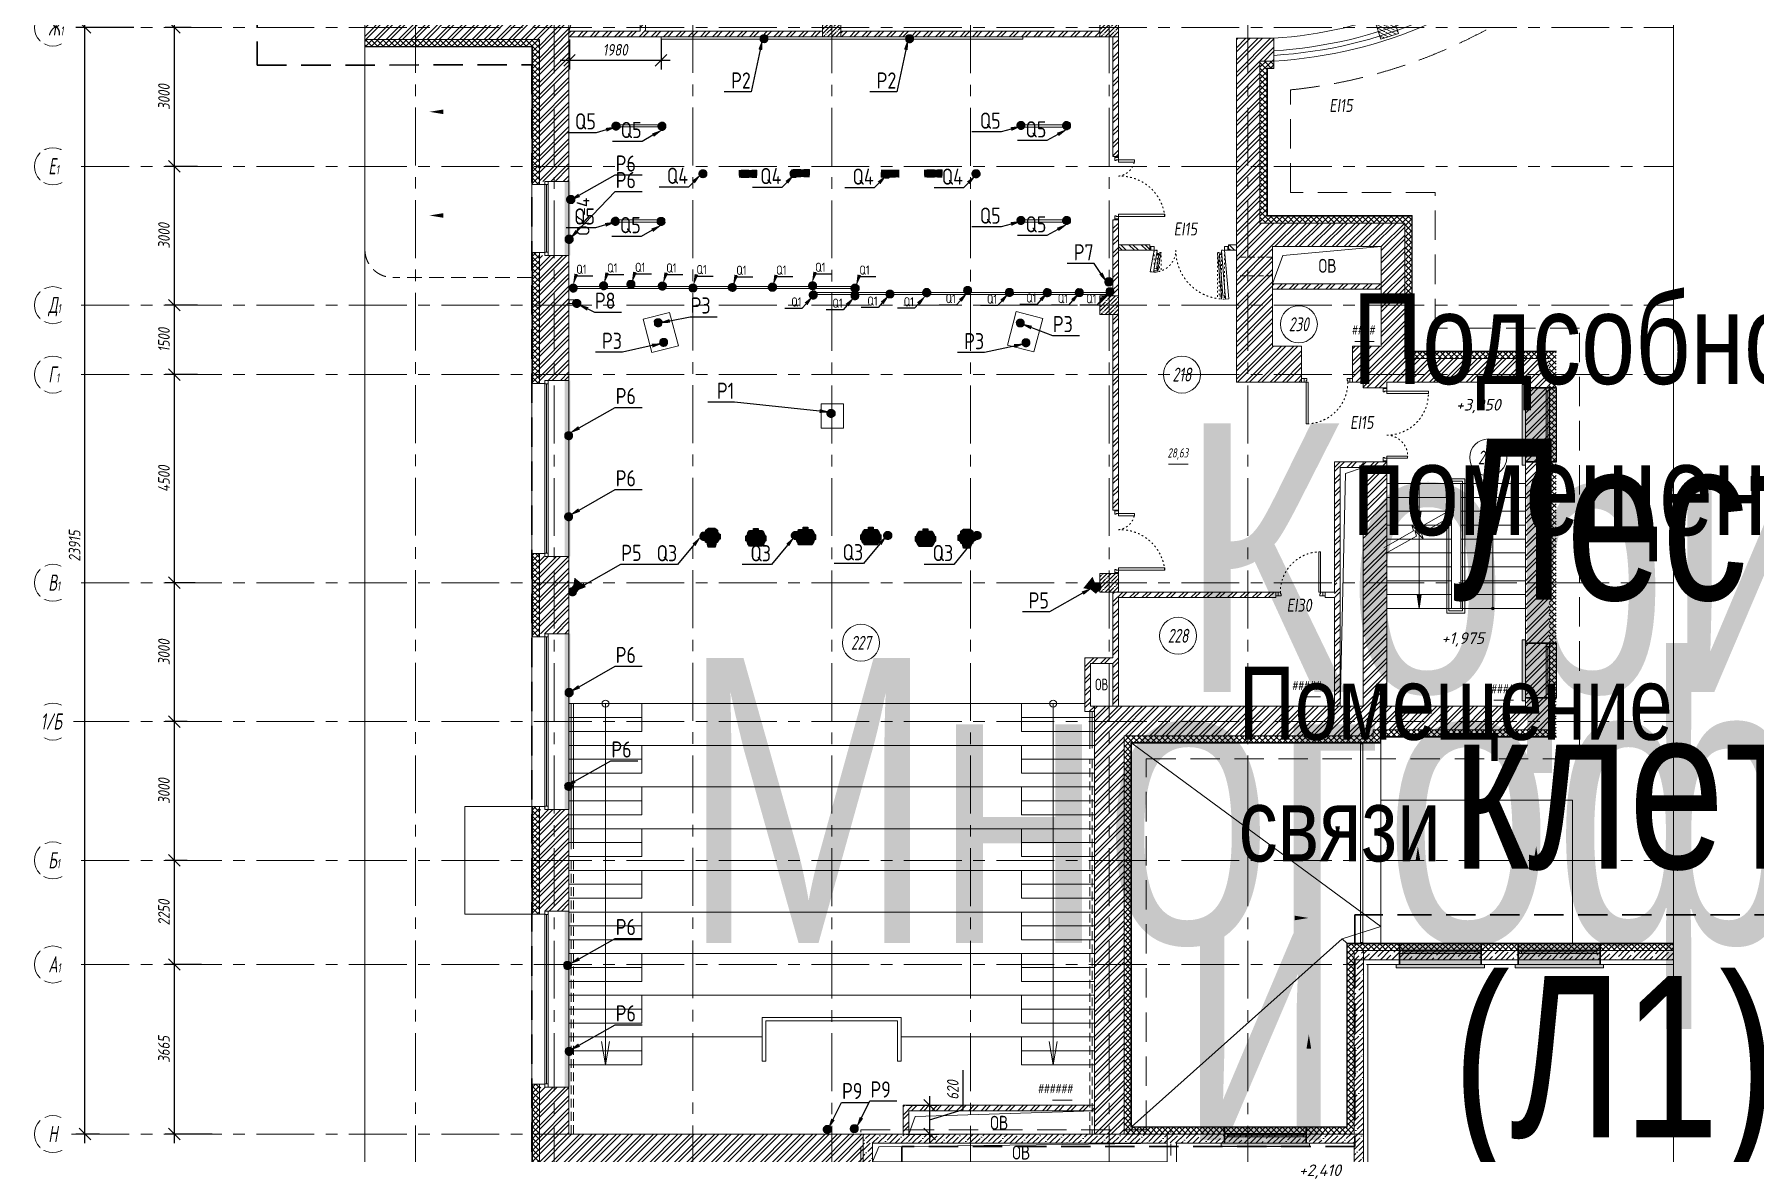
# Model space of a CAD drawing. Header units: millimetres. Extents: x -85420 to 1195317, y -69347 to 470418.
# Drawn here: x 536959 to 574151, y 30627 to 54794 of the extents above; entities that cross this region are included whole.
import ezdxf
from ezdxf import colors
from ezdxf.entities.mleader import LeaderData, LeaderLine
from ezdxf.enums import TextEntityAlignment as Align
from ezdxf.math import Vec2, Vec3

# ---------------------------------------------------------------- set-up
doc = ezdxf.new("R2018")
doc.units = ezdxf.units.MM
for name, pattern in [('ACAD_ISO03W100', [30, 12, -18]), ('ADSK_Штриховая_ш2 п1', [3, 2, -1]), ('CENTER', [2, 1.25, -0.25, 0.25, -0.25]), ('DASHED', [19.05, 12.7, -6.35]), ('HIDDEN2', [4.7625, 3.175, -1.5875]), ('ГОСТ 2.303 4', [7, 5, -2, 0]), ('Штрих', [6.35, 3.175, -3.175])]:
    doc.linetypes.add(name, pattern=pattern)
for name, color, linetype, lineweight in [('!М_Перегородки_пеноблок', 7, 'Continuous', 20), ('ACME NEOZONE RING', 7, 'Continuous', 5), ('Lighting-Moving Light', 7, 'Continuous', 5), ('None', 7, 'Continuous', 5), ('Rigging-Truss-Insert Points', 7, 'Continuous', 5), ('TRUSS LIGHT', 7, 'Continuous', 5), ('АР_Двери', 7, 'Continuous', 0), ('АР_Колонны', 5, 'Continuous', 35), ('АР_Колонны Штрих', 250, 'Continuous', 5), ('АР_Лестницы ограждение', 92, 'Continuous', 25), ('АР_Лестницы ограждения', 62, 'Continuous', 13), ('АР_Маркер экспликации', 239, 'Continuous', 13), ('АР_Навесной фасад', 250, 'Continuous', 5), ('АР_Номер помещения', 250, 'Continuous', 9), ('АР_Окна', 4, 'Continuous', 9), ('АР_Окна БЛОК', 250, 'Continuous', 13), ('АР_Оси', 7, 'Continuous', 25), ('АР_Оси размеры', 164, 'Continuous', 9), ('АР_Отверстия', 250, 'Continuous', 15), ('АР_Отметки', 7, 'Continuous', 5), ('АР_Перегородки витражные', 152, 'Continuous', 13), ('АР_Перегородки пеноблок', 174, 'Continuous', 25), ('АР_Перегородки пеноблок_Штрих', 174, 'Continuous', 5), ('АР_Перегородки_кирпич_Штрих', 244, 'Continuous', 5), ('АР_Сущ Несущая стена', 250, 'Continuous', 50), ('АР_тонкая линия', 250, 'Continuous', 0), ('АР_Утеплитель', 250, 'Continuous', 13), ('АР_Штриховка кирпич', 250, 'Continuous', 9), ('АР_Штриховка монолит', 29, 'Continuous', 9), ('Контунр козырька', 250, 'ADSK_Штриховая_ш2 п1', 30), ('Маркировка ОКОН', 5, 'Continuous', 18), ('Функциональное зонирование', 250, 'Continuous', 18)]:
    doc.layers.add(name, color=color, linetype=linetype, lineweight=lineweight)
for name, color, linetype in [('A-HATCH-FACADE', 7, 'Continuous'), ('EI_DIMS_DETAIL', 7, 'Continuous'), ('АР_новое окно', 160, 'Continuous'), ('АР_Перегородки кирпич', 34, 'Continuous'), ('ТХ_сантехника', 253, 'Continuous')]:
    doc.layers.add(name, color=color, linetype=linetype)
for name, color, linetype, lineweight, true_color in [('Lighting-Input-2D', 1, 'Continuous', 25, 0xff0000), ('АР_Граница ПБ', 7, 'Continuous', 53, 0xf60404), ('АР_лестницы', 7, 'Continuous', 15, 0xff24ff), ('АР_ПБ_Двери', 7, 'Continuous', 15, 0xdb0000), ('ПБ_граница', 7, 'ГОСТ 2.303 4', 40, 0xdb0000)]:
    doc.layers.add(name, color=color, linetype=linetype, lineweight=lineweight, true_color=true_color)
doc.layers.add('АР_Названия помещений', color=124, linetype='Continuous', lineweight=5, plot=False)
doc.layers.add('АР_Помещения_площадь', color=19, linetype='Continuous', lineweight=9, plot=False)
doc.layers.add('АР_Площадь контур', color=7, linetype='Continuous', lineweight=30, true_color=0xff9ee7, plot=False)
doc.styles.add('ICOCPEUR', font='isocpeur.ttf')
doc.styles.add('ISOCPEUR', font='', dxfattribs={"height": 250})
doc.styles.add('PDF ISOCPEUR', font='isocpeur.ttf')
doc.styles.get("Standard").update_dxf_attribs({"font": 'GOST.TTF'})
doc.styles.add('Архитект', font='isocpeur.ttf', dxfattribs={"width": 0.8, "oblique": 8})
doc.styles.add('ГОСТ 2.304', font='CS_Gost2304.shx', dxfattribs={"oblique": 10})
doc.styles.get('ISOCPEUR').set_extended_font_data('ISOCPEUR', italic=True)
doc.dimstyles.new('СПДС', dxfattribs={"dimscale": 100, "dimtxt": 2.5, "dimasz": 2.5, "dimexe": 2, "dimexo": 0.625, "dimgap": 1, "dimtad": 1, "dimdec": 0, "dimrnd": 5, "dimtxsty": 'ГОСТ 2.304', "dimblk": 'OBLIQUE', "dimblk1": 'OBLIQUE', "dimblk2": 'OBLIQUE', "dimcen": 2.5, "dimdle": 2, "dimadec": 0, "dimazin": 2, "dimtfac": 0.75, "dimtdec": 4, "dimtmove": 1, "dimatfit": 3, "dimfxl": 1, "dimtfill": 1, "dimtolj": 1, "dimarcsym": 1})
pattern_1 = [(140.71946176, (1274254.6315, 48843.1224), (-2.906185126, -3.553126075), [3.33838121, -1.251892954]), (230.71946176, (1274254.6315, 48843.1224), (3.553126075, -2.906185126), [3.33838121, -1.251892954])]
pattern_2 = [(50.71946176, (554656.255, -671566.728), (-3.553126075, 2.906185126), [3.33838121, -1.251892954]), (140.71946176, (554656.255, -671566.728), (-2.906185126, -3.553126075), [3.33838121, -1.251892954])]
pattern_3 = [(45, (-317629.56, 98823), (-132.58252, 132.58252), []), (45, (-317541.18, 98823), (-132.58252, 132.58252), [])]
pattern_4 = [(45, (-311049.53, 38359.43), (-61.871843, 61.871843), []), (135, (-311049.53, 38359.43), (-61.871843, -61.871843), [])]

# ---------------------------------------------------------------- blocks, each defined once
blk = doc.blocks.new('Truss Straight Prolyte H40V-200 387x387x2000_3d')
at = {"layer": 'Rigging-Truss-Insert Points'}
for p in [(0, 0), (2000, 0)]:
    blk.add_point(p, dxfattribs=at)
blk = doc.blocks.new('Truss-46')
at = {"layer": 'TRUSS LIGHT', "color": 7, "transparency": 33554687}
blk.add_blockref('Truss Straight Prolyte H40V-200 387x387x2000_3d', (0, 0), dxfattribs=at)
at = {"layer": 'TRUSS LIGHT', "color": 0, "flags": 1}
for tag in ['Position_Name', 'Location', 'Trim', 'Length', 'Total_Hung_Weight', 'Note', 'WH', 'WH-A', 'TE', 'TE-A', 'Model_Name', 'Manufacturer', 'Length', 'Width', 'Height', 'Weight_Imperial', 'Weight_Metric', 'Truss_Color', 'User_Field_1', 'User_Field_2', 'User_Field_3', 'User_Field_4', 'User_Field_5', 'User_Field_6']:
    blk.add_attdef(tag, (-11004, -194.5), '', height=0.18, dxfattribs=at)
blk = doc.blocks.new('Group-202')
at = {"layer": 'Lighting-Input-2D', "linetype": 'Continuous', "lineweight": 0, "true_color": 0x00ffff}
blk.add_hatch(color=4, dxfattribs=at).paths.add_polyline_path([(-52, -122), (48, -122), (48, -172), (-52, -172)])
at = {"layer": 'Lighting-Moving Light', "linetype": 'Continuous', "lineweight": 0, "true_color": 0x00ffff, "transparency": 33554687}
h = blk.add_hatch(color=4, dxfattribs=at)
edge = h.paths.add_edge_path()
edge.add_line((127, -139), (71, -186))
edge.add_line((71, -186), (-71, -186))
edge.add_line((-71, -186), (-127, -139))
edge.add_line((-127, -139), (-127, -119))
edge.add_line((-127, -119), (-130, -116))
edge.add_line((-130, -116), (-130, -100))
edge.add_arc((-125, -90), 11.3, 231.4619, 243.69, ccw=False)
edge.add_arc((-52, -11), 119, 216.854, 227.8944, ccw=False)
edge.add_arc((-40, 0), 135, 204.9608, 217.5053, ccw=False)
edge.add_line((-162, -57), (-185, -57))
edge.add_line((-185, -57), (-185, 57))
edge.add_line((-185, 57), (-162, 57))
edge.add_arc((-40, 0), 135, 132.7569, 154.9971, ccw=False)
edge.add_arc((-129, 96), 4.36, 103.059, 133.878, ccw=False)
edge.add_line((-130, 100), (-130, 116))
edge.add_line((-130, 116), (-118, 127))
edge.add_arc((0, 1670), 1548, 265.6232, 266.354)
edge.add_line((-98, 125), (-87, 164))
edge.add_line((-87, 164), (-87, 164))
edge.add_line((-87, 164), (-75, 225))
edge.add_arc((-74, 225), 0.993, 89.652, 168.5638, ccw=False)
edge.add_line((-74, 226), (74, 226))
edge.add_arc((74, 225), 0.993, 11.4362, 90.348, ccw=False)
edge.add_line((75, 225), (87, 164))
edge.add_line((87, 164), (87, 164))
edge.add_line((87, 164), (98, 125))
edge.add_arc((0, 1670), 1548, 273.646, 274.3768)
edge.add_line((118, 127), (130, 116))
edge.add_line((130, 116), (130, 100))
edge.add_arc((129, 96), 4.36, 46.122, 76.941, ccw=False)
edge.add_arc((40, 0), 135, 25.0029, 47.2431, ccw=False)
edge.add_line((162, 57), (185, 57))
edge.add_line((185, 57), (185, -57))
edge.add_line((185, -57), (162, -57))
edge.add_arc((40, 0), 135, 322.4947, 335.0392, ccw=False)
edge.add_arc((52, -11), 119, 312.1056, 323.146, ccw=False)
edge.add_arc((125, -90), 11.3, 296.31, 308.5381, ccw=False)
edge.add_line((130, -100), (130, -116))
edge.add_line((130, -116), (127, -119))
edge.add_line((127, -119), (127, -139))
edge = h.paths.add_edge_path()
edge.add_line((130, 71), (130, 57))
edge.add_line((130, 57), (142, 57))
edge.add_arc((60, 0), 100, 34.7913, 44.4762)
edge.add_arc((129, 68), 3.3, 40.9213, 76.795)
edge = h.paths.add_edge_path()
edge.add_arc((-60, 0), 100, 135.5238, 145.2087)
edge.add_line((-142, 57), (-130, 57))
edge.add_line((-130, 57), (-130, 71))
edge.add_arc((-129, 68), 3.3, 103.205, 139.0787)
edge = h.paths.add_edge_path()
edge.add_line((-130, -71), (-130, -57))
edge.add_line((-130, -57), (-142, -57))
edge.add_arc((-60, 0), 100, 214.728, 224.4692)
edge.add_arc((-128, -67), 4.96, 223.9551, 248.3394)
edge = h.paths.add_edge_path()
edge.add_arc((60, 0), 100, 315.5308, 325.272)
edge.add_line((142, -57), (130, -57))
edge.add_line((130, -57), (130, -71))
edge.add_arc((128, -67), 4.96, 291.6606, 316.0449)
blk.add_hatch(color=4, dxfattribs=at).paths.add_polyline_path([(-185, 57), (185, 57), (185, -57), (-185, -57)])
h = blk.add_hatch(color=4, dxfattribs=at)
edge = h.paths.add_edge_path()
edge.add_line((0, -186), (-71, -186))
edge.add_line((-71, -186), (-127, -139))
edge.add_line((-127, -139), (-127, 45))
edge.add_line((-127, 45), (-121, 51))
edge.add_line((-121, 51), (-87, 164))
edge.add_line((-87, 164), (-87, 164))
edge.add_line((-87, 164), (-75, 225))
edge.add_arc((-74, 225), 0.993, 89.652, 168.5638, ccw=False)
edge.add_line((-74, 226), (74, 226))
edge.add_arc((74, 225), 0.993, 11.4362, 90.348, ccw=False)
edge.add_line((75, 225), (87, 164))
edge.add_line((87, 164), (87, 164))
edge.add_line((87, 164), (121, 51))
edge.add_line((121, 51), (127, 45))
edge.add_line((127, 45), (127, -139))
edge.add_line((127, -139), (71, -186))
edge.add_line((71, -186), (0, -186))
at = {"layer": 'Lighting-Input-2D', "flags": 128}
blk.add_lwpolyline([(-52, -122), (48, -122), (48, -172), (-52, -172)], close=True, dxfattribs=at)
at = {"layer": 'Lighting-Moving Light', "color": 7, "linetype": 'Continuous', "lineweight": 25, "transparency": 33554687, "flags": 128}
for points in [[(127, -139), (71, -186), (-71, -186), (-127, -139), (-127, -119), (-130, -116), (-130, -100, -0.053406), (-132, -99, -0.04821), (-147, -82, -0.05479), (-162, -57), (-185, -57), (-185, 57), (-162, 57, -0.097347), (-132, 99, -0.13529), (-130, 100), (-130, 116), (-118, 127, 0.003189), (-98, 125), (-87, 164), (-87, 164), (-75, 225, -0.358602), (-74, 226), (74, 226, -0.358602), (75, 225), (87, 164), (87, 164), (98, 125, 0.003189), (118, 127), (130, 116), (130, 100, -0.13529), (132, 99, -0.097347), (162, 57), (185, 57), (185, -57), (162, -57, -0.05479), (147, -82, -0.04821), (132, -99, -0.053406), (130, -100), (130, -116), (127, -119)], [(-131, 70, 0.042284), (-142, 57), (-130, 57), (-130, 71, 0.15782), (-131, 70)], [(130, 71), (130, 57), (142, 57, 0.042284), (131, 70, 0.15782), (130, 71)], [(-130, -71), (-130, -57), (-142, -57, 0.04253), (-131, -70, 0.1068), (-130, -71)], [(131, -70, 0.04253), (142, -57), (130, -57), (130, -71, 0.1068), (131, -70)]]:
    blk.add_lwpolyline(points, format="xyb", close=True, dxfattribs=at)
at = {"layer": 'Lighting-Moving Light', "color": 7, "linetype": 'Continuous', "lineweight": 18, "transparency": 33554687, "flags": 128}
blk.add_lwpolyline([(-185, 57), (185, 57), (185, -57), (-185, -57)], close=True, dxfattribs=at)
blk.add_lwpolyline([(0, -186), (-71, -186), (-127, -139), (-127, 45), (-121, 51), (-87, 164), (-87, 164), (-75, 225, -0.358602), (-74, 226), (74, 226, -0.358602), (75, 225), (87, 164), (87, 164), (121, 51), (127, 45), (127, -139), (71, -186)], format="xyb", close=True, dxfattribs=at)
at = {"layer": 'None', "color": 0, "flags": 1}
for tag in ['3D_Symbol_Name', 'Model_Name', 'Inst_Type', 'FixtureID', 'GDTF_Fixture_Name', 'GDTF_Fixture_Mode', 'Power_Connector', 'Wattage', 'Lamp', 'Frame_Size_Imp', 'Frame_Size_Metric', 'Weight', 'Device_Type', 'Beam_Angle', 'Field_Angle', 'Beam_Angle_2', 'Field_Angle_2', 'Candlepower', 'Num_Channels', 'Remarks', 'Drawn_By']:
    blk.add_attdef(tag, (-185, -186), '', height=0.18, dxfattribs=at)
blk = doc.blocks.new('NNA_TransformGroup (2D)-81')
at = {"layer": 'None', "color": 7, "transparency": 33554687}
blk.add_blockref('Group-202', (0, 0), dxfattribs=at)
blk = doc.blocks.new('Lighting Device (2D)-81')
at = {"layer": 'None', "color": 7, "transparency": 33554687}
blk.add_blockref('NNA_TransformGroup (2D)-81', (0, 0), dxfattribs=at)
at = {"layer": 'None', "color": 0, "flags": 1}
for tag in ['3D_Symbol_Name', 'Model_Name', 'Inst_Type', 'FixtureID', 'GDTF_Fixture_Name', 'GDTF_Fixture_Mode', 'Power_Connector', 'Wattage', 'Lamp', 'Frame_Size_Imp', 'Frame_Size_Metric', 'Weight', 'Device_Type', 'Beam_Angle', 'Field_Angle', 'Beam_Angle_2', 'Field_Angle_2', 'Candlepower', 'Num_Channels', 'Remarks', 'Drawn_By']:
    blk.add_attdef(tag, (8075, -9011), '', height=0.18, dxfattribs=at)
blk = doc.blocks.new('Group-231')
at = {"layer": 'Lighting-Input-2D', "linetype": 'Continuous', "lineweight": 0, "true_color": 0xff0000}
blk.add_hatch(color=1, dxfattribs=at).paths.add_polyline_path([(-50, -168), (50, -168), (50, -217), (-50, -217)])
at = {"layer": 'Lighting-Moving Light', "linetype": 'Continuous', "lineweight": 0, "true_color": 0xff0000, "transparency": 33554687}
h = blk.add_hatch(color=1, dxfattribs=at)
edge = h.paths.add_edge_path()
edge.add_line((-204, -61), (-215, -50))
edge.add_line((-215, -50), (-215, 50))
edge.add_line((-215, 50), (-204, 61))
edge.add_line((-204, 61), (-193, 61))
edge.add_arc((65, 0), 265, 140.6849, 166.5703, ccw=False)
edge.add_line((-140, 167), (140, 167))
edge.add_arc((-64, 0), 265, 13.3836, 39.3151, ccw=False)
edge.add_line((193, 61), (204, 61))
edge.add_line((204, 61), (215, 50))
edge.add_line((215, 50), (215, -50))
edge.add_line((215, -50), (204, -61))
edge.add_line((204, -61), (193, -61))
edge.add_arc((-64, 0), 265, 320.7422, 346.7177, ccw=False)
edge.add_line((140, -168), (-140, -168))
edge.add_arc((65, 0), 265, 193.2823, 219.2578, ccw=False)
edge.add_line((-193, -61), (-204, -61))
edge = h.paths.add_edge_path()
edge.add_line((160, 97), (160, 69))
edge.add_line((160, 69), (161, 61))
edge.add_line((161, 61), (172, 61))
edge.add_arc((-60, 0), 240, 14.7571, 23.7348)
edge = h.paths.add_edge_path()
edge.add_line((165, -61), (165, -76))
edge.add_line((165, -76), (160, -82))
edge.add_line((160, -82), (160, -97))
edge.add_arc((-60, 0), 240, 336.2652, 345.3578)
edge.add_line((173, -61), (165, -61))
edge = h.paths.add_edge_path()
edge.add_line((-160, -82), (-164, -78))
edge.add_line((-164, -78), (-164, -61))
edge.add_line((-164, -61), (-173, -61))
edge.add_arc((60, 0), 240, 194.6422, 203.7348)
edge.add_line((-160, -97), (-160, -82))
edge = h.paths.add_edge_path()
edge.add_line((-172, 61), (-161, 61))
edge.add_line((-161, 61), (-160, 69))
edge.add_line((-160, 69), (-160, 97))
edge.add_arc((60, 0), 240, 156.2652, 165.1973)
for points in [[(-215, 50), (-204, 61), (204, 61), (215, 50), (215, -50), (204, -61), (-204, -61), (-215, -50)], [(-144, 139), (145, 139), (145, 132), (146, 107), (157, 107), (161, 52), (165, 52), (165, -76), (126, -119), (-126, -119), (-164, -78), (-164, 52), (-161, 52), (-157, 107), (-146, 107), (-145, 132), (-145, 139)]]:
    blk.add_hatch(color=1, dxfattribs=at).paths.add_polyline_path(points)
at = {"layer": 'Lighting-Input-2D', "flags": 128}
blk.add_lwpolyline([(-50, -168), (50, -168), (50, -217), (-50, -217)], close=True, dxfattribs=at)
at = {"layer": 'Lighting-Moving Light', "color": 7, "linetype": 'Continuous', "lineweight": 13, "transparency": 33554687}
for p, q in [((-169, 61), (-169, -61)), ((169, 61), (169, -61))]:
    blk.add_line(p, q, dxfattribs=at)
at = {"layer": 'Lighting-Moving Light', "color": 7, "linetype": 'Continuous', "lineweight": 5, "transparency": 33554687}
blk.add_line((-146, 107), (146, 107), dxfattribs=at)
at = {"layer": 'Lighting-Moving Light', "color": 7, "linetype": 'Continuous', "lineweight": 25, "transparency": 33554687, "flags": 128}
for points in [[(-204, -61), (-215, -50), (-215, 50), (-204, 61), (-193, 61, -0.113429), (-140, 167), (140, 167, -0.113633), (193, 61), (204, 61), (215, 50), (215, -50), (204, -61), (193, -61, -0.113827), (140, -168), (-140, -168, -0.113827), (-193, -61)], [(-172, 61), (-161, 61), (-160, 69), (-160, 97, 0.038993), (-172, 61)], [(160, 97), (160, 69), (161, 61), (172, 61, 0.039193), (160, 97)], [(-160, -82), (-164, -78), (-164, -61), (-173, -61, 0.039695), (-160, -97)], [(165, -61), (165, -76), (160, -82), (160, -97, 0.039695), (173, -61)]]:
    blk.add_lwpolyline(points, format="xyb", close=True, dxfattribs=at)
at = {"layer": 'Lighting-Moving Light', "color": 7, "linetype": 'Continuous', "lineweight": 18, "transparency": 33554687, "flags": 128}
for points in [[(-215, 50), (-204, 61), (204, 61), (215, 50), (215, -50), (204, -61), (-204, -61), (-215, -50)], [(-144, 139), (145, 139), (145, 132), (146, 107), (157, 107), (161, 52), (165, 52), (165, -76), (126, -119), (-126, -119), (-164, -78), (-164, 52), (-161, 52), (-157, 107), (-146, 107), (-145, 132), (-145, 139)]]:
    blk.add_lwpolyline(points, close=True, dxfattribs=at)
at = {"layer": 'ACME NEOZONE RING', "color": 0, "flags": 1}
for tag in ['3D_Symbol_Name', 'Model_Name', 'Inst_Type', 'FixtureID', 'GDTF_Fixture_Name', 'GDTF_Fixture_Mode', 'Power_Connector', 'Wattage', 'Lamp', 'Frame_Size_Imp', 'Frame_Size_Metric', 'Weight', 'Device_Type', 'Beam_Angle', 'Field_Angle', 'Beam_Angle_2', 'Field_Angle_2', 'Candlepower', 'Num_Channels', 'Remarks', 'Drawn_By']:
    blk.add_attdef(tag, (-215, -217), '', height=0.18, dxfattribs=at)
blk = doc.blocks.new('NNA_TransformGroup (2D)-110')
at = {"layer": 'ACME NEOZONE RING', "color": 7, "transparency": 33554687}
blk.add_blockref('Group-231', (0, 0), dxfattribs=at)
blk = doc.blocks.new('Lighting Device (2D)-110')
at = {"layer": 'ACME NEOZONE RING', "color": 7, "transparency": 33554687}
blk.add_blockref('NNA_TransformGroup (2D)-110', (0, 0), dxfattribs=at)
at = {"layer": 'ACME NEOZONE RING', "color": 0, "flags": 1}
for tag in ['3D_Symbol_Name', 'Model_Name', 'Inst_Type', 'FixtureID', 'GDTF_Fixture_Name', 'GDTF_Fixture_Mode', 'Power_Connector', 'Wattage', 'Lamp', 'Frame_Size_Imp', 'Frame_Size_Metric', 'Weight', 'Device_Type', 'Beam_Angle', 'Field_Angle', 'Beam_Angle_2', 'Field_Angle_2', 'Candlepower', 'Num_Channels', 'Remarks', 'Drawn_By']:
    blk.add_attdef(tag, (7803, -9404), '', height=0.18, dxfattribs=at)
blk = doc.blocks.new('_Oblique')
at = {"color": 0, "linetype": 'ByBlock', "lineweight": -2}
blk.add_line((-0.5, -0.5), (0.5, 0.5), dxfattribs=at)
blk = doc.blocks.new('*D490')
at = {"layer": 'Defpoints', "color": 0, "lineweight": 9, "ltscale": 100, "transparency": 16777216}
for p in [(548528, 54745), (550507, 54745), (550507, 54236)]:
    blk.add_point(p, dxfattribs=at)
at = {"layer": 'EI_DIMS_DETAIL', "color": 0, "lineweight": -2, "ltscale": 100, "transparency": 16777216}
for p, q in [((548528, 54682), (548528, 54036)), ((550507, 54682), (550507, 54036)), ((548328, 54236), (550707, 54236))]:
    blk.add_line(p, q, dxfattribs=at)
at = {"layer": 'EI_DIMS_DETAIL', "color": 0, "lineweight": -2, "ltscale": 100, "transparency": 16777216, "xscale": 250, "yscale": 250, "zscale": 250, "rotation": 180}
blk.add_blockref('_Oblique', (548528, 54236), dxfattribs=at)
at = {"layer": 'EI_DIMS_DETAIL', "color": 0, "lineweight": -2, "ltscale": 100, "transparency": 16777216, "xscale": 250, "yscale": 250, "zscale": 250}
blk.add_blockref('_Oblique', (550507, 54236), dxfattribs=at)
at = {"layer": 'EI_DIMS_DETAIL', "color": 0, "lineweight": 9, "ltscale": 100, "transparency": 16777216, "insert": (549518, 54461), "char_height": 250, "attachment_point": 5, "style": 'ГОСТ 2.304', "bg_fill": 3, "box_fill_scale": 1.1, "bg_fill_color": 256, "bg_fill_true_color": 13158600, "bg_fill_transparency": 0}
blk.add_mtext('\\A1;1980', dxfattribs=at)
blk = doc.blocks.new('_DotSmall')
at = {"color": 0, "linetype": 'ByBlock', "const_width": 0.5}
blk.add_lwpolyline([(-0.0625, 0, 1), (0.0625, 0, 1)], format="xyb", close=True, dxfattribs=at)
blk = doc.blocks.new('*U489')
h = blk.add_hatch(color=256)
h.dxf.hatch_style = 1
edge = h.paths.add_edge_path()
edge.add_arc((0, 0), 27.6, 359.64, 719.64)
h = blk.add_hatch(color=256)
h.dxf.hatch_style = 1
h.paths.add_polyline_path([(2400, -44), (2400, 44), (2700, 0)])
blk.add_line((2700, 0), (0, 0))
blk.add_lwpolyline([(2400, 44), (2400, -44), (2700, 0), (2400, 44)])
blk.add_circle((0, 0), 27.6)
blk = doc.blocks.new('*U488')
h = blk.add_hatch(color=256)
h.dxf.hatch_style = 1
edge = h.paths.add_edge_path()
edge.add_arc((0, 0), 27.6, 359.64, 719.64)
h = blk.add_hatch(color=256)
h.dxf.hatch_style = 1
h.paths.add_polyline_path([(600, -44), (600, 44), (900, 0)])
blk.add_line((900, 0), (0, 0))
blk.add_lwpolyline([(600, 44), (600, -44), (900, 0), (600, 44)])
blk.add_circle((0, 0), 27.6)
blk = doc.blocks.new('дверь 1600')
for points in [[(983669, -50615), (984119, -50615), (984119, -50566), (983669, -50566)], [(984119, -52016), (983219, -52016), (983219, -52016), (983219, -51966), (984119, -51966)]]:
    blk.add_lwpolyline(points, close=True)
for points in [[(984199, -50491), (984119, -50491), (984119, -50511), (984199, -50511), (984199, -50491)], [(984119, -50511), (984199, -50511), (984199, -50581), (984169, -50581), (984169, -50566), (984119, -50566), (984119, -50511)], [(984119, -52071), (984199, -52071), (984199, -52001), (984169, -52001), (984169, -52016), (984119, -52016), (984119, -52071)], [(984199, -52091), (984119, -52091), (984119, -52071), (984199, -52071), (984199, -52091)]]:
    blk.add_lwpolyline(points)
at = {"linetype": 'ACAD_ISO03W100', "ltscale": 3}
for centre, radius, start, end in [((984121, -50611), 455, 174.2504, 269.7078), ((984120, -51968), 902, 90.0605, 183.0273)]:
    blk.add_arc(centre, radius, start, end, dxfattribs=at)
blk = doc.blocks.new('*U433')
for points in [[(-55, -80), (-55, 0), (-115, 0), (-115, -40), (-100, -40), (-100, -80), (-55, -80)], [(0, 0), (0, -80), (-55, -80), (-55, 0), (0, 0)], [(-1100, 0), (-1100, -80), (-1045, -80), (-1045, 0), (-1100, 0)], [(-1045, -80), (-1045, 0), (-985, 0), (-985, -40), (-1000, -40), (-1000, -80), (-1045, -80)]]:
    blk.add_lwpolyline(points)
blk.add_lwpolyline([(-100, -80), (-100, -980), (-140, -980), (-140, -80)], close=True)
at = {"linetype": 'ACAD_ISO03W100', "ltscale": 3}
blk.add_arc((-100, -80), 900, 180, 270, dxfattribs=at)
blk = doc.blocks.new('*U434')
for points in [[(-55, -80), (-55, 0), (-115, 0), (-115, -40), (-100, -40), (-100, -80), (-55, -80)], [(0, 0), (0, -80), (-55, -80), (-55, 0), (0, 0)], [(-1060, 0), (-1060, -80), (-1005, -80), (-1005, 0), (-1060, 0)], [(-1005, -80), (-1005, 0), (-945, 0), (-945, -40), (-960, -40), (-960, -80), (-1005, -80)]]:
    blk.add_lwpolyline(points)
blk.add_lwpolyline([(-100, -80), (-100, -940), (-140, -940), (-140, -80)], close=True)
at = {"linetype": 'ACAD_ISO03W100', "ltscale": 3}
blk.add_arc((-100, -80), 860, 180, 270, dxfattribs=at)
blk = doc.blocks.new('1370')
at = {"layer": 'АР_Двери'}
for points in [[(1076826, -46356), (1076826, -46436), (1076846, -46436), (1076846, -46356), (1076826, -46356)], [(1076846, -46436), (1076846, -46356), (1076916, -46356), (1076916, -46386), (1076901, -46386), (1076901, -46436), (1076846, -46436)], [(1078177, -46436), (1078177, -46356), (1078107, -46356), (1078107, -46386), (1078122, -46386), (1078122, -46436), (1078177, -46436)], [(1078197, -46356), (1078197, -46436), (1078177, -46436), (1078177, -46356), (1078197, -46356)]]:
    blk.add_lwpolyline(points, dxfattribs=at)
for points in [[(1076901, -46436), (1076901, -47436), (1076950, -47436), (1076950, -46436)], [(1078072, -46786), (1078072, -46436), (1078122, -46436), (1078122, -46786)]]:
    blk.add_lwpolyline(points, close=True, dxfattribs=at)
at = {"layer": 'АР_Двери', "linetype": 'ACAD_ISO03W100', "ltscale": 3}
for centre, radius, start, end in [((1076805, -46474), 967, 275.6729, 2.214), ((1078162, -46396), 392, 185.9075, 264.0925)]:
    blk.add_arc(centre, radius, start, end, dxfattribs=at)
blk = doc.blocks.new('*U435')
for points in [[(0, 0), (0, -80), (55, -80), (55, 0), (0, 0)], [(55, -80), (55, 0), (115, 0), (115, -40), (100, -40), (100, -80), (55, -80)], [(1015, -80), (1015, 0), (955, 0), (955, -40), (970, -40), (970, -80), (1015, -80)], [(1070, 0), (1070, -80), (1015, -80), (1015, 0), (1070, 0)]]:
    blk.add_lwpolyline(points)
blk.add_lwpolyline([(100, -80), (100, -950), (140, -950), (140, -80)], close=True)
at = {"linetype": 'ACAD_ISO03W100', "ltscale": 3}
blk.add_arc((100, -80), 870, 270, 0, dxfattribs=at)
blk = doc.blocks.new('*U429')
at = {"true_color": 0xffffff}
h = blk.add_hatch(color=7, dxfattribs=at)
h.dxf.hatch_style = 1
h.paths.add_polyline_path([(-1840, -310), (70, -310), (70, -240), (0, -240), (0, 220), (-1770, 220), (-1770, -240), (-1840, -240)])
at = {"lineweight": 30}
for p, q in [((-1770, -240), (-1770, 220)), ((0, -240), (0, 220))]:
    blk.add_line(p, q, dxfattribs=at)
for p, q in [((0, 220), (-1770, 220)), ((-1770, 70), (0, 70)), ((-1770, 0), (0, 0)), ((-1700, 0), (-1700, 70)), ((-1700, 35), (-70, 35)), ((-70, 0), (-70, 70)), ((-1840, -310), (-1840, -240)), ((-1840, -240), (-1770, -240)), ((-1840, -310), (70, -310)), ((0, -240), (70, -240)), ((70, -310), (70, -240))]:
    blk.add_line(p, q)
blk = doc.blocks.new('*U430')
at = {"true_color": 0xffffff}
h = blk.add_hatch(color=7, dxfattribs=at)
h.dxf.hatch_style = 1
h.paths.add_polyline_path([(-1840, -210), (70, -210), (70, -140), (0, -140), (0, 220), (-1770, 220), (-1770, -140), (-1840, -140)])
at = {"lineweight": 30}
for p, q in [((-1770, -140), (-1770, 220)), ((0, -140), (0, 220))]:
    blk.add_line(p, q, dxfattribs=at)
for p, q in [((0, 220), (-1770, 220)), ((-1770, 70), (0, 70)), ((-1770, 0), (0, 0)), ((-1700, 0), (-1700, 70)), ((-1700, 35), (-70, 35)), ((-70, 0), (-70, 70)), ((-1840, -210), (-1840, -140)), ((-1840, -140), (-1770, -140)), ((-1840, -210), (70, -210)), ((0, -140), (70, -140)), ((70, -210), (70, -140))]:
    blk.add_line(p, q)
blk = doc.blocks.new('*U431')
at = {"true_color": 0xffffff}
h = blk.add_hatch(color=7, dxfattribs=at)
h.dxf.hatch_style = 1
h.paths.add_polyline_path([(-1250, -520), (70, -520), (70, -450), (0, -450), (0, 220), (-1180, 220), (-1180, -450), (-1250, -450)])
at = {"lineweight": 30}
for p, q in [((-1180, -450), (-1180, 220)), ((0, -450), (0, 220))]:
    blk.add_line(p, q, dxfattribs=at)
for p, q in [((0, 220), (-1180, 220)), ((-1180, 70), (0, 70)), ((-1180, 0), (0, 0)), ((-1110, 0), (-1110, 70)), ((-1110, 35), (-70, 35)), ((-70, 0), (-70, 70)), ((-1250, -520), (-1250, -450)), ((-1250, -450), (-1180, -450)), ((-1250, -520), (70, -520)), ((0, -450), (70, -450)), ((70, -520), (70, -450))]:
    blk.add_line(p, q)
blk = doc.blocks.new('*U432')
at = {"true_color": 0xffffff}
h = blk.add_hatch(color=7, dxfattribs=at)
h.dxf.hatch_style = 1
h.paths.add_polyline_path([(-1670, -520), (70, -520), (70, -450), (0, -450), (0, 220), (-1600, 220), (-1600, -450), (-1670, -450)])
at = {"lineweight": 30}
for p, q in [((-1600, -450), (-1600, 220)), ((0, -450), (0, 220))]:
    blk.add_line(p, q, dxfattribs=at)
for p, q in [((0, 220), (-1600, 220)), ((-1600, 70), (0, 70)), ((-1600, 0), (0, 0)), ((-1530, 0), (-1530, 70)), ((-1530, 35), (-70, 35)), ((-70, 0), (-70, 70)), ((-1670, -520), (-1670, -450)), ((-1670, -450), (-1600, -450)), ((-1670, -520), (70, -520)), ((0, -450), (70, -450)), ((70, -520), (70, -450))]:
    blk.add_line(p, q)
blk = doc.blocks.new('*U548')
at = {"layer": 'АР_новое окно', "lineweight": 9}
for p, q in [((0, 3800), (-70, 3800)), ((-70, 3800), (-70, 0)), ((-70, 0), (-70, 3800)), ((0, 3730), (-70, 3730)), ((-35, 3730), (-35, 70)), ((0, 3800), (0, 0)), ((0, 70), (-70, 70)), ((0, 0), (-70, 0))]:
    blk.add_line(p, q, dxfattribs=at)
blk = doc.blocks.new('*U549')
at = {"layer": 'АР_новое окно', "lineweight": 9}
for p, q in [((0, 1600), (-70, 1600)), ((-70, 1600), (-70, 0)), ((-70, 0), (-70, 1600)), ((0, 1530), (-70, 1530)), ((-35, 1530), (-35, 70)), ((0, 1600), (0, 0)), ((0, 70), (-70, 70)), ((0, 0), (-70, 0))]:
    blk.add_line(p, q, dxfattribs=at)
blk = doc.blocks.new('*D442')
at = {"layer": 'Defpoints', "color": 0, "ltscale": 100, "transparency": 16777216}
for p in [(625404, 20351), (626053, 20351), (626283, 16686)]:
    blk.add_point(p, dxfattribs=at)
at = {"layer": 'АР_Оси размеры', "color": 0, "lineweight": -2, "ltscale": 100, "transparency": 16777216}
for p, q in [((625404, 16486), (625404, 20551)), ((625991, 20351), (625204, 20351)), ((626221, 16686), (625204, 16686))]:
    blk.add_line(p, q, dxfattribs=at)
at = {"layer": 'АР_Оси размеры', "color": 0, "lineweight": -2, "ltscale": 100, "transparency": 16777216, "xscale": 250, "yscale": 250, "zscale": 250}
for p, rotation in [((625404, 20351), 90), ((625404, 16686), 270)]:
    blk.add_blockref('_Oblique', p, dxfattribs=dict(at, rotation=rotation))
at = {"layer": 'АР_Оси размеры', "color": 0, "lineweight": 9, "ltscale": 100, "transparency": 16777216, "insert": (625179, 18518), "char_height": 250, "attachment_point": 5, "rotation": 90, "style": 'ГОСТ 2.304', "bg_fill": 3, "box_fill_scale": 1.1, "bg_fill_color": 256, "bg_fill_true_color": 13158600, "bg_fill_transparency": 0}
blk.add_mtext('\\A1;3665', dxfattribs=at)
blk = doc.blocks.new('*D443')
at = {"layer": 'Defpoints', "color": 0, "ltscale": 100, "transparency": 16777216}
for p in [(625404, 22601), (625746, 22601), (626053, 20351)]:
    blk.add_point(p, dxfattribs=at)
at = {"layer": 'АР_Оси размеры', "color": 0, "lineweight": -2, "ltscale": 100, "transparency": 16777216}
for p, q in [((625404, 20151), (625404, 22801)), ((625684, 22601), (625204, 22601)), ((625991, 20351), (625204, 20351))]:
    blk.add_line(p, q, dxfattribs=at)
at = {"layer": 'АР_Оси размеры', "color": 0, "lineweight": -2, "ltscale": 100, "transparency": 16777216, "xscale": 250, "yscale": 250, "zscale": 250}
for p, rotation in [((625404, 22601), 90), ((625404, 20351), 270)]:
    blk.add_blockref('_Oblique', p, dxfattribs=dict(at, rotation=rotation))
at = {"layer": 'АР_Оси размеры', "color": 0, "lineweight": 9, "ltscale": 100, "transparency": 16777216, "insert": (625179, 21476), "char_height": 250, "attachment_point": 5, "rotation": 90, "style": 'ГОСТ 2.304', "bg_fill": 3, "box_fill_scale": 1.1, "bg_fill_color": 256, "bg_fill_true_color": 13158600, "bg_fill_transparency": 0}
blk.add_mtext('\\A1;2250', dxfattribs=at)
blk = doc.blocks.new('*D444')
at = {"layer": 'Defpoints', "color": 0, "ltscale": 100, "transparency": 16777216}
for p in [(625404, 25601), (625746, 25601), (625746, 22601)]:
    blk.add_point(p, dxfattribs=at)
at = {"layer": 'АР_Оси размеры', "color": 0, "lineweight": -2, "ltscale": 100, "transparency": 16777216}
for p, q in [((625404, 22401), (625404, 25801)), ((625684, 25601), (625204, 25601)), ((625684, 22601), (625204, 22601))]:
    blk.add_line(p, q, dxfattribs=at)
at = {"layer": 'АР_Оси размеры', "color": 0, "lineweight": -2, "ltscale": 100, "transparency": 16777216, "xscale": 250, "yscale": 250, "zscale": 250}
for p, rotation in [((625404, 25601), 90), ((625404, 22601), 270)]:
    blk.add_blockref('_Oblique', p, dxfattribs=dict(at, rotation=rotation))
at = {"layer": 'АР_Оси размеры', "color": 0, "lineweight": 9, "ltscale": 100, "transparency": 16777216, "insert": (625179, 24101), "char_height": 250, "attachment_point": 5, "rotation": 90, "style": 'ГОСТ 2.304', "bg_fill": 3, "box_fill_scale": 1.1, "bg_fill_color": 256, "bg_fill_true_color": 13158600, "bg_fill_transparency": 0}
blk.add_mtext('\\A1;3000', dxfattribs=at)
blk = doc.blocks.new('*D445')
at = {"layer": 'Defpoints', "color": 0, "ltscale": 100, "transparency": 16777216}
for p in [(625404, 28601), (625913, 28601), (625746, 25601)]:
    blk.add_point(p, dxfattribs=at)
at = {"layer": 'АР_Оси размеры', "color": 0, "lineweight": -2, "ltscale": 100, "transparency": 16777216}
for p, q in [((625404, 25401), (625404, 28801)), ((625851, 28601), (625204, 28601)), ((625684, 25601), (625204, 25601))]:
    blk.add_line(p, q, dxfattribs=at)
at = {"layer": 'АР_Оси размеры', "color": 0, "lineweight": -2, "ltscale": 100, "transparency": 16777216, "xscale": 250, "yscale": 250, "zscale": 250}
for p, rotation in [((625404, 28601), 90), ((625404, 25601), 270)]:
    blk.add_blockref('_Oblique', p, dxfattribs=dict(at, rotation=rotation))
at = {"layer": 'АР_Оси размеры', "color": 0, "lineweight": 9, "ltscale": 100, "transparency": 16777216, "insert": (625179, 27101), "char_height": 250, "attachment_point": 5, "rotation": 90, "style": 'ГОСТ 2.304', "bg_fill": 3, "box_fill_scale": 1.1, "bg_fill_color": 256, "bg_fill_true_color": 13158600, "bg_fill_transparency": 0}
blk.add_mtext('\\A1;3000', dxfattribs=at)
blk = doc.blocks.new('*D446')
at = {"layer": 'Defpoints', "color": 0, "ltscale": 100, "transparency": 16777216}
for p in [(625404, 33101), (625967, 33101), (625913, 28601)]:
    blk.add_point(p, dxfattribs=at)
at = {"layer": 'АР_Оси размеры', "color": 0, "lineweight": -2, "ltscale": 100, "transparency": 16777216}
for p, q in [((625404, 28401), (625404, 33301)), ((625905, 33101), (625204, 33101)), ((625851, 28601), (625204, 28601))]:
    blk.add_line(p, q, dxfattribs=at)
at = {"layer": 'АР_Оси размеры', "color": 0, "lineweight": -2, "ltscale": 100, "transparency": 16777216, "xscale": 250, "yscale": 250, "zscale": 250}
for p, rotation in [((625404, 33101), 90), ((625404, 28601), 270)]:
    blk.add_blockref('_Oblique', p, dxfattribs=dict(at, rotation=rotation))
at = {"layer": 'АР_Оси размеры', "color": 0, "lineweight": 9, "ltscale": 100, "transparency": 16777216, "insert": (625179, 30851), "char_height": 250, "attachment_point": 5, "rotation": 90, "style": 'ГОСТ 2.304', "bg_fill": 3, "box_fill_scale": 1.1, "bg_fill_color": 256, "bg_fill_true_color": 13158600, "bg_fill_transparency": 0}
blk.add_mtext('\\A1;4500', dxfattribs=at)
blk = doc.blocks.new('*D447')
at = {"layer": 'Defpoints', "color": 0, "ltscale": 100, "transparency": 16777216}
for p in [(625404, 34601), (625967, 34601), (625967, 33101)]:
    blk.add_point(p, dxfattribs=at)
at = {"layer": 'АР_Оси размеры', "color": 0, "lineweight": -2, "ltscale": 100, "transparency": 16777216}
for p, q in [((625905, 34601), (625204, 34601)), ((625404, 32901), (625404, 34801)), ((625905, 33101), (625204, 33101))]:
    blk.add_line(p, q, dxfattribs=at)
at = {"layer": 'АР_Оси размеры', "color": 0, "lineweight": -2, "ltscale": 100, "transparency": 16777216, "xscale": 250, "yscale": 250, "zscale": 250}
for p, rotation in [((625404, 34601), 90), ((625404, 33101), 270)]:
    blk.add_blockref('_Oblique', p, dxfattribs=dict(at, rotation=rotation))
at = {"layer": 'АР_Оси размеры', "color": 0, "lineweight": 9, "ltscale": 100, "transparency": 16777216, "insert": (625179, 33851), "char_height": 250, "attachment_point": 5, "rotation": 90, "style": 'ГОСТ 2.304', "bg_fill": 3, "box_fill_scale": 1.1, "bg_fill_color": 256, "bg_fill_true_color": 13158600, "bg_fill_transparency": 0}
blk.add_mtext('\\A1;1500', dxfattribs=at)
blk = doc.blocks.new('*D448')
at = {"layer": 'Defpoints', "color": 0, "ltscale": 100, "transparency": 16777216}
for p in [(625404, 37601), (625828, 37601), (625967, 34601)]:
    blk.add_point(p, dxfattribs=at)
at = {"layer": 'АР_Оси размеры', "color": 0, "lineweight": -2, "ltscale": 100, "transparency": 16777216}
for p, q in [((625765, 37601), (625204, 37601)), ((625404, 34401), (625404, 37801)), ((625905, 34601), (625204, 34601))]:
    blk.add_line(p, q, dxfattribs=at)
at = {"layer": 'АР_Оси размеры', "color": 0, "lineweight": -2, "ltscale": 100, "transparency": 16777216, "xscale": 250, "yscale": 250, "zscale": 250}
for p, rotation in [((625404, 37601), 90), ((625404, 34601), 270)]:
    blk.add_blockref('_Oblique', p, dxfattribs=dict(at, rotation=rotation))
at = {"layer": 'АР_Оси размеры', "color": 0, "lineweight": 9, "ltscale": 100, "transparency": 16777216, "insert": (625179, 36101), "char_height": 250, "attachment_point": 5, "rotation": 90, "style": 'ГОСТ 2.304', "bg_fill": 3, "box_fill_scale": 1.1, "bg_fill_color": 256, "bg_fill_true_color": 13158600, "bg_fill_transparency": 0}
blk.add_mtext('\\A1;3000', dxfattribs=at)
blk = doc.blocks.new('*D449')
at = {"layer": 'Defpoints', "color": 0, "ltscale": 100, "transparency": 16777216}
for p in [(625404, 40601), (625828, 40601), (625967, 37601)]:
    blk.add_point(p, dxfattribs=at)
at = {"layer": 'АР_Оси размеры', "color": 0, "lineweight": -2, "ltscale": 100, "transparency": 16777216}
for p, q in [((625765, 40601), (625204, 40601)), ((625404, 37401), (625404, 40801)), ((625905, 37601), (625204, 37601))]:
    blk.add_line(p, q, dxfattribs=at)
at = {"layer": 'АР_Оси размеры', "color": 0, "lineweight": -2, "ltscale": 100, "transparency": 16777216, "xscale": 250, "yscale": 250, "zscale": 250}
for p, rotation in [((625404, 40601), 90), ((625404, 37601), 270)]:
    blk.add_blockref('_Oblique', p, dxfattribs=dict(at, rotation=rotation))
at = {"layer": 'АР_Оси размеры', "color": 0, "lineweight": 9, "ltscale": 100, "transparency": 16777216, "insert": (625179, 39101), "char_height": 250, "attachment_point": 5, "rotation": 90, "style": 'ГОСТ 2.304', "bg_fill": 3, "box_fill_scale": 1.1, "bg_fill_color": 256, "bg_fill_true_color": 13158600, "bg_fill_transparency": 0}
blk.add_mtext('\\A1;3000', dxfattribs=at)
blk = doc.blocks.new('*D450')
at = {"layer": 'Defpoints', "color": 0, "ltscale": 100, "transparency": 16777216}
for p in [(633617, 44483), (630617, 43220), (633617, 43513)]:
    blk.add_point(p, dxfattribs=at)
at = {"layer": 'АР_Оси размеры', "color": 0, "lineweight": -2, "ltscale": 100, "transparency": 16777216}
for p, q in [((633617, 44421), (633617, 43313)), ((630617, 43282), (630617, 43713)), ((630417, 43513), (633817, 43513))]:
    blk.add_line(p, q, dxfattribs=at)
at = {"layer": 'АР_Оси размеры', "color": 0, "lineweight": -2, "ltscale": 100, "transparency": 16777216, "xscale": 250, "yscale": 250, "zscale": 250, "rotation": 180}
blk.add_blockref('_Oblique', (630617, 43513), dxfattribs=at)
at = {"layer": 'АР_Оси размеры', "color": 0, "lineweight": -2, "ltscale": 100, "transparency": 16777216, "xscale": 250, "yscale": 250, "zscale": 250}
blk.add_blockref('_Oblique', (633617, 43513), dxfattribs=at)
at = {"layer": 'АР_Оси размеры', "color": 0, "lineweight": 9, "ltscale": 100, "transparency": 16777216, "insert": (632117, 43738), "char_height": 250, "attachment_point": 5, "style": 'ГОСТ 2.304', "bg_fill": 3, "box_fill_scale": 1.1, "bg_fill_color": 256, "bg_fill_true_color": 13158600, "bg_fill_transparency": 0}
blk.add_mtext('\\A1;3000', dxfattribs=at)
blk = doc.blocks.new('*D451')
at = {"layer": 'Defpoints', "color": 0, "ltscale": 100, "transparency": 16777216}
for p in [(633617, 44483), (636617, 44101), (636617, 43513)]:
    blk.add_point(p, dxfattribs=at)
at = {"layer": 'АР_Оси размеры', "color": 0, "lineweight": -2, "ltscale": 100, "transparency": 16777216}
for p, q in [((633617, 44421), (633617, 43313)), ((636617, 44039), (636617, 43313)), ((633417, 43513), (636817, 43513))]:
    blk.add_line(p, q, dxfattribs=at)
at = {"layer": 'АР_Оси размеры', "color": 0, "lineweight": -2, "ltscale": 100, "transparency": 16777216, "xscale": 250, "yscale": 250, "zscale": 250, "rotation": 180}
blk.add_blockref('_Oblique', (633617, 43513), dxfattribs=at)
at = {"layer": 'АР_Оси размеры', "color": 0, "lineweight": -2, "ltscale": 100, "transparency": 16777216, "xscale": 250, "yscale": 250, "zscale": 250}
blk.add_blockref('_Oblique', (636617, 43513), dxfattribs=at)
at = {"layer": 'АР_Оси размеры', "color": 0, "lineweight": 9, "ltscale": 100, "transparency": 16777216, "insert": (635117, 43738), "char_height": 250, "attachment_point": 5, "style": 'ГОСТ 2.304', "bg_fill": 3, "box_fill_scale": 1.1, "bg_fill_color": 256, "bg_fill_true_color": 13158600, "bg_fill_transparency": 0}
blk.add_mtext('\\A1;3000', dxfattribs=at)
blk = doc.blocks.new('*D452')
at = {"layer": 'Defpoints', "color": 0, "ltscale": 100, "transparency": 16777216}
for p in [(636617, 44101), (639617, 43895), (639617, 43513)]:
    blk.add_point(p, dxfattribs=at)
at = {"layer": 'АР_Оси размеры', "color": 0, "lineweight": -2, "ltscale": 100, "transparency": 16777216}
for p, q in [((636617, 44039), (636617, 43313)), ((639617, 43833), (639617, 43313)), ((636417, 43513), (639817, 43513))]:
    blk.add_line(p, q, dxfattribs=at)
at = {"layer": 'АР_Оси размеры', "color": 0, "lineweight": -2, "ltscale": 100, "transparency": 16777216, "xscale": 250, "yscale": 250, "zscale": 250, "rotation": 180}
blk.add_blockref('_Oblique', (636617, 43513), dxfattribs=at)
at = {"layer": 'АР_Оси размеры', "color": 0, "lineweight": -2, "ltscale": 100, "transparency": 16777216, "xscale": 250, "yscale": 250, "zscale": 250}
blk.add_blockref('_Oblique', (639617, 43513), dxfattribs=at)
at = {"layer": 'АР_Оси размеры', "color": 0, "lineweight": 9, "ltscale": 100, "transparency": 16777216, "insert": (638117, 43738), "char_height": 250, "attachment_point": 5, "style": 'ГОСТ 2.304', "bg_fill": 3, "box_fill_scale": 1.1, "bg_fill_color": 256, "bg_fill_true_color": 13158600, "bg_fill_transparency": 0}
blk.add_mtext('\\A1;3000', dxfattribs=at)
blk = doc.blocks.new('*D453')
at = {"layer": 'Defpoints', "color": 0, "ltscale": 100, "transparency": 16777216}
for p in [(639617, 43895), (642617, 43513), (642617, 43513)]:
    blk.add_point(p, dxfattribs=at)
at = {"layer": 'АР_Оси размеры', "color": 0, "lineweight": -2, "ltscale": 100, "transparency": 16777216}
for p, q in [((639617, 43833), (639617, 43313)), ((642617, 43576), (642617, 43713)), ((639417, 43513), (642817, 43513))]:
    blk.add_line(p, q, dxfattribs=at)
at = {"layer": 'АР_Оси размеры', "color": 0, "lineweight": -2, "ltscale": 100, "transparency": 16777216, "xscale": 250, "yscale": 250, "zscale": 250, "rotation": 180}
blk.add_blockref('_Oblique', (639617, 43513), dxfattribs=at)
at = {"layer": 'АР_Оси размеры', "color": 0, "lineweight": -2, "ltscale": 100, "transparency": 16777216, "xscale": 250, "yscale": 250, "zscale": 250}
blk.add_blockref('_Oblique', (642617, 43513), dxfattribs=at)
at = {"layer": 'АР_Оси размеры', "color": 0, "lineweight": 9, "ltscale": 100, "transparency": 16777216, "insert": (641117, 43738), "char_height": 250, "attachment_point": 5, "style": 'ГОСТ 2.304', "bg_fill": 3, "box_fill_scale": 1.1, "bg_fill_color": 256, "bg_fill_true_color": 13158600, "bg_fill_transparency": 0}
blk.add_mtext('\\A1;3000', dxfattribs=at)
blk = doc.blocks.new('*D454')
at = {"layer": 'Defpoints', "color": 0, "ltscale": 100, "transparency": 16777216}
for p in [(645617, 43895), (642617, 43513), (645617, 43513)]:
    blk.add_point(p, dxfattribs=at)
at = {"layer": 'АР_Оси размеры', "color": 0, "lineweight": -2, "ltscale": 100, "transparency": 16777216}
for p, q in [((642617, 43576), (642617, 43713)), ((645617, 43833), (645617, 43313)), ((642417, 43513), (645817, 43513))]:
    blk.add_line(p, q, dxfattribs=at)
at = {"layer": 'АР_Оси размеры', "color": 0, "lineweight": -2, "ltscale": 100, "transparency": 16777216, "xscale": 250, "yscale": 250, "zscale": 250, "rotation": 180}
blk.add_blockref('_Oblique', (642617, 43513), dxfattribs=at)
at = {"layer": 'АР_Оси размеры', "color": 0, "lineweight": -2, "ltscale": 100, "transparency": 16777216, "xscale": 250, "yscale": 250, "zscale": 250}
blk.add_blockref('_Oblique', (645617, 43513), dxfattribs=at)
at = {"layer": 'АР_Оси размеры', "color": 0, "lineweight": 9, "ltscale": 100, "transparency": 16777216, "insert": (644117, 43738), "char_height": 250, "attachment_point": 5, "style": 'ГОСТ 2.304', "bg_fill": 3, "box_fill_scale": 1.1, "bg_fill_color": 256, "bg_fill_true_color": 13158600, "bg_fill_transparency": 0}
blk.add_mtext('\\A1;3000', dxfattribs=at)
blk = doc.blocks.new('*D455')
at = {"layer": 'Defpoints', "color": 0, "ltscale": 100, "transparency": 16777216}
for p in [(645617, 43895), (648617, 43890), (648617, 43513)]:
    blk.add_point(p, dxfattribs=at)
at = {"layer": 'АР_Оси размеры', "color": 0, "lineweight": -2, "ltscale": 100, "transparency": 16777216}
for p, q in [((645617, 43833), (645617, 43313)), ((648617, 43827), (648617, 43313)), ((645417, 43513), (648817, 43513))]:
    blk.add_line(p, q, dxfattribs=at)
at = {"layer": 'АР_Оси размеры', "color": 0, "lineweight": -2, "ltscale": 100, "transparency": 16777216, "xscale": 250, "yscale": 250, "zscale": 250, "rotation": 180}
blk.add_blockref('_Oblique', (645617, 43513), dxfattribs=at)
at = {"layer": 'АР_Оси размеры', "color": 0, "lineweight": -2, "ltscale": 100, "transparency": 16777216, "xscale": 250, "yscale": 250, "zscale": 250}
blk.add_blockref('_Oblique', (648617, 43513), dxfattribs=at)
at = {"layer": 'АР_Оси размеры', "color": 0, "lineweight": 9, "ltscale": 100, "transparency": 16777216, "insert": (647117, 43738), "char_height": 250, "attachment_point": 5, "style": 'ГОСТ 2.304', "bg_fill": 3, "box_fill_scale": 1.1, "bg_fill_color": 256, "bg_fill_true_color": 13158600, "bg_fill_transparency": 0}
blk.add_mtext('\\A1;3000', dxfattribs=at)
blk = doc.blocks.new('АР_Кружок_1.1')
at = {"color": 0, "linetype": 'ByBlock', "lineweight": -2}
blk.add_circle((0, 0), 75, dxfattribs=at)
blk = doc.blocks.new('*U68')
at = {"color": 0, "linetype": 'ByBlock', "lineweight": -2}
for q in [(-500, 85), (-500, -85)]:
    blk.add_line((0, 0), q, dxfattribs=at)
blk = doc.blocks.new('*U486')
at = {"color": 0, "linetype": 'ByBlock', "lineweight": -2}
blk.add_lwpolyline([(-78.04, 0), (0, 0)], dxfattribs=at)
at = {"color": 0, "linetype": 'ByBlock', "lineweight": -2, "xscale": 0.01, "yscale": 0.01, "zscale": 0.01, "rotation": 179.9999999999999}
for name, p in [('*U68', (-78.04, 0)), ('АР_Кружок_1.1', (0, 0))]:
    blk.add_blockref(name, p, dxfattribs=at)
blk = doc.blocks.new('*U487')
at = {"color": 0, "linetype": 'ByBlock', "lineweight": -2}
blk.add_lwpolyline([(-78.04, 0), (0, 0)], dxfattribs=at)
at = {"color": 0, "linetype": 'ByBlock', "lineweight": -2, "xscale": 0.01, "yscale": 0.01, "zscale": 0.01, "rotation": 179.9999999999999}
for name, p in [('*U68', (-78.04, 0)), ('АР_Кружок_1.1', (0, 0))]:
    blk.add_blockref(name, p, dxfattribs=at)
blk = doc.blocks.new('*U425')
at = {"layer": 'АР_Номер помещения', "color": 7}
blk.add_circle((-11526, 10720), 400, dxfattribs=at)
at = {"layer": 'АР_Помещения_площадь', "color": 7}
blk.add_line((-6963, 837), (-7386, 837), dxfattribs=at)
at = {"color": 7, "style": 'ISOCPEUR', "width": 0.7, "flags": 1}
blk.add_attdef('КАТЕГОРИЯ', (-499, -2092), '', height=250, dxfattribs=at)
at = {"layer": 'АР_Номер помещения', "color": 7, "style": 'ISOCPEUR', "width": 0.7}
blk.add_attdef('НОМЕР_ПОМЕЩЕНИЯ', text='', height=300, dxfattribs=at).set_placement((-11526, 10720), align=Align.MIDDLE_CENTER)
at = {"layer": 'АР_Помещения_площадь', "color": 7, "style": 'ISOCPEUR', "width": 0.7}
blk.add_attdef('ПЛОЩАДЬ_ПОМЕЩЕНИЯ', text='', height=200, dxfattribs=at).set_placement((-6958, 1083), align=Align.MIDDLE_RIGHT)
at = {"layer": 'АР_Помещения_площадь', "color": 7, "lineweight": 30, "width": 0.7, "flags": 104}
blk.add_attdef('ИМЯ_ПОМЕЩЕНИЯ', text='', height=100, dxfattribs=at).set_placement((158, 1217), align=Align.MIDDLE_CENTER)
blk = doc.blocks.new('*U439')
at = {"layer": 'АР_Номер помещения', "color": 7}
blk.add_circle((-15635, 5678), 400, dxfattribs=at)
at = {"layer": 'АР_Помещения_площадь', "color": 7}
blk.add_line((-15090, 433), (-15512, 433), dxfattribs=at)
at = {"color": 7, "style": 'ISOCPEUR', "width": 0.7, "flags": 1}
blk.add_attdef('КАТЕГОРИЯ', (-499, -2092), '', height=250, dxfattribs=at)
at = {"layer": 'АР_Номер помещения', "color": 7, "style": 'ISOCPEUR', "width": 0.7}
blk.add_attdef('НОМЕР_ПОМЕЩЕНИЯ', text='', height=300, dxfattribs=at).set_placement((-15635, 5678), align=Align.MIDDLE_CENTER)
at = {"layer": 'АР_Помещения_площадь', "color": 7, "lineweight": 30, "width": 0.7, "flags": 104}
blk.add_attdef('ИМЯ_ПОМЕЩЕНИЯ', text='', height=100, dxfattribs=at).set_placement((158, 1217), align=Align.MIDDLE_CENTER)
at = {"layer": 'АР_Помещения_площадь', "color": 7, "style": 'ISOCPEUR', "width": 0.7}
blk.add_attdef('ПЛОЩАДЬ_ПОМЕЩЕНИЯ', text='', height=200, dxfattribs=at).set_placement((-15085, 679), align=Align.MIDDLE_RIGHT)
blk = doc.blocks.new('*U436')
at = {"layer": 'АР_Номер помещения', "color": 7}
blk.add_circle((-16725, 1825), 400, dxfattribs=at)
at = {"layer": 'АР_Помещения_площадь', "color": 7}
blk.add_line((-13647, 502), (-14069, 502), dxfattribs=at)
at = {"color": 7, "style": 'ISOCPEUR', "width": 0.7, "flags": 1}
blk.add_attdef('КАТЕГОРИЯ', (-499, -2092), '', height=250, dxfattribs=at)
at = {"layer": 'АР_Номер помещения', "color": 7, "style": 'ISOCPEUR', "width": 0.7}
blk.add_attdef('НОМЕР_ПОМЕЩЕНИЯ', text='', height=300, dxfattribs=at).set_placement((-16725, 1825), align=Align.MIDDLE_CENTER)
at = {"layer": 'АР_Помещения_площадь', "color": 7, "lineweight": 30, "width": 0.7, "flags": 104}
blk.add_attdef('ИМЯ_ПОМЕЩЕНИЯ', text='', height=100, dxfattribs=at).set_placement((158, 1217), align=Align.MIDDLE_CENTER)
at = {"layer": 'АР_Помещения_площадь', "color": 7, "style": 'ISOCPEUR', "width": 0.7}
blk.add_attdef('ПЛОЩАДЬ_ПОМЕЩЕНИЯ', text='', height=200, dxfattribs=at).set_placement((-13642, 749), align=Align.MIDDLE_RIGHT)
blk = doc.blocks.new('*U438')
at = {"layer": 'АР_Номер помещения', "color": 7}
blk.add_circle((-21934, 1991), 400, dxfattribs=at)
at = {"layer": 'АР_Помещения_площадь', "color": 7}
blk.add_line((-20303, 1622), (-20725, 1622), dxfattribs=at)
at = {"color": 7, "style": 'ISOCPEUR', "width": 0.7, "flags": 1}
blk.add_attdef('КАТЕГОРИЯ', (-499, -2092), '', height=250, dxfattribs=at)
at = {"layer": 'АР_Номер помещения', "color": 7, "style": 'ISOCPEUR', "width": 0.7}
blk.add_attdef('НОМЕР_ПОМЕЩЕНИЯ', text='', height=300, dxfattribs=at).set_placement((-21934, 1991), align=Align.MIDDLE_CENTER)
at = {"layer": 'АР_Помещения_площадь', "color": 7, "style": 'ISOCPEUR', "width": 0.7}
blk.add_attdef('ПЛОЩАДЬ_ПОМЕЩЕНИЯ', text='', height=200, dxfattribs=at).set_placement((-20298, 1868), align=Align.MIDDLE_RIGHT)
at = {"layer": 'АР_Помещения_площадь', "color": 7, "lineweight": 30, "width": 0.7, "flags": 104}
blk.add_attdef('ИМЯ_ПОМЕЩЕНИЯ', text='', height=100, dxfattribs=at).set_placement((158, 1217), align=Align.MIDDLE_CENTER)
blk = doc.blocks.new('1700-3')
for points in [[(-476, 1526), (-12, 1444), (0, 1513), (-464, 1595)], [(0, -13), (-1051, -105), (-1057, -35), (-6, 57)]]:
    blk.add_lwpolyline(points, close=True)
at = {"linetype": 'ACAD_ISO03W100', "ltscale": 3}
for points in [[(-471, 1443), (0, 1443), (0, 1513), (-471, 1513)], [(0, -13), (-1055, -13), (-1055, 57), (0, 57)]]:
    blk.add_lwpolyline(points, close=True, dxfattribs=at)
for points in [[(-392, 1511), (-427, 1517), (-441, 1434), (-76, 1369), (-61, 1453), (-96, 1459)], [(-392, 1511), (-401, 1462), (-104, 1410), (-96, 1459)], [(80, 1600), (0, 1600), (0, 1583), (80, 1583), (80, 1600)], [(0, 1583), (80, 1583), (80, 1513), (50, 1513), (50, 1513), (0, 1513), (0, 1583)], [(-972, -28), (-1007, -31), (-1014, 54), (-63, 137), (-56, 52), (-91, 49)], [(-972, -28), (-976, 22), (-95, 99), (-91, 49)], [(0, -83), (80, -83), (80, -13), (50, -13), (50, -13), (0, -13), (0, -83)], [(80, -100), (0, -100), (0, -83), (80, -83), (80, -100)]]:
    blk.add_lwpolyline(points)
for points in [[(-386, 1443), (-421, 1443), (-421, 1358), (-50, 1358), (-50, 1443), (-85, 1443)], [(-386, 1443), (-386, 1393), (-85, 1393), (-85, 1443)], [(-970, 57), (-1005, 57), (-1005, 142), (-50, 142), (-50, 57), (-85, 57)], [(-970, 57), (-970, 107), (-85, 107), (-85, 57)]]:
    blk.add_lwpolyline(points, dxfattribs=at)
for centre, radius, start, end in [((0, 1513), 471, 170, 270), ((0, -13), 1055, 90, 181.2023)]:
    blk.add_arc(centre, radius, start, end, dxfattribs=at)
blk = doc.blocks.new('*U437')
at = {"layer": 'АР_Номер помещения', "color": 7}
blk.add_circle((172, -2136), 400, dxfattribs=at)
at = {"layer": 'АР_Помещения_площадь', "color": 7}
blk.add_line((304, -4075), (-118, -4075), dxfattribs=at)
at = {"color": 7, "style": 'ISOCPEUR', "width": 0.7, "flags": 1}
blk.add_attdef('КАТЕГОРИЯ', (-499, -2092), '', height=250, dxfattribs=at)
at = {"layer": 'АР_Номер помещения', "color": 7, "style": 'ISOCPEUR', "width": 0.7}
blk.add_attdef('НОМЕР_ПОМЕЩЕНИЯ', text='', height=300, dxfattribs=at).set_placement((172, -2136), align=Align.MIDDLE_CENTER)
at = {"layer": 'АР_Помещения_площадь', "color": 7, "lineweight": 30, "width": 0.7, "flags": 104}
blk.add_attdef('ИМЯ_ПОМЕЩЕНИЯ', text='', height=100, dxfattribs=at).set_placement((158, 1217), align=Align.MIDDLE_CENTER)
at = {"layer": 'АР_Помещения_площадь', "color": 7, "style": 'ISOCPEUR', "width": 0.7}
blk.add_attdef('ПЛОЩАДЬ_ПОМЕЩЕНИЯ', text='', height=200, dxfattribs=at).set_placement((309, -3829), align=Align.MIDDLE_RIGHT)
blk = doc.blocks.new('раков.')
at = {"layer": 'ТХ_сантехника', "linetype": 'Continuous', "lineweight": 5}
for p, q in [((-86, -182), (-139, -189)), ((-86, -182), (-139, -189)), ((-139, -211), (-86, -218)), ((-139, -211), (-86, -218)), ((-34, -175), (-76, -179)), ((-34, -175), (-76, -179)), ((-76, -221), (-34, -225)), ((-76, -221), (-34, -225)), ((-74, -186), (-59, -186)), ((-74, -186), (-59, -186)), ((-59, -214), (-74, -214)), ((-59, -214), (-74, -214)), ((-59, -186), (-59, -214)), ((-59, -186), (-59, -214))]:
    blk.add_line(p, q, dxfattribs=at)
for points in [[(0, 0), (-400, 0), (-400, -400), (0, -400)], [(-59, -50), (-359, -50), (-359, -350), (-59, -350)], [(-59, -50), (-359, -50), (-359, -350), (-59, -350)]]:
    blk.add_lwpolyline(points, close=True, dxfattribs=at)
for centre, radius, start, end in [((-137, -200), 11.2, 97.1386, 262.8608), ((-137, -200), 11.2, 97.1386, 262.8608), ((-74, -200), 21.1, 122.7707, 237.2287), ((-74, -200), 21.1, 122.7707, 237.2287), ((-74, -200), 13.6, 89.9997, 269.9997), ((-74, -200), 13.6, 89.9997, 269.9997), ((-74, -200), 21.1, 95.1693, 122.7707), ((-74, -200), 21.1, 95.1693, 122.7707), ((-74, -200), 21.1, 237.2287, 264.8301), ((-74, -200), 21.1, 237.2287, 264.8301), ((-34, -200), 25, 269.9997, 89.9997), ((-34, -200), 25, 269.9997, 89.9997)]:
    blk.add_arc(centre, radius, start, end, dxfattribs=at)
blk = doc.blocks.new('*D480')
at = {"layer": 'Defpoints', "color": 0, "ltscale": 100, "transparency": 16777216}
for p in [(623472, 40601), (624591, 40601), (623851, 16686)]:
    blk.add_point(p, dxfattribs=at)
at = {"layer": 'АР_Оси размеры', "color": 0, "lineweight": -2, "ltscale": 100, "transparency": 16777216}
for p, q in [((624528, 40601), (623272, 40601)), ((623472, 16486), (623472, 40801)), ((623788, 16686), (623272, 16686))]:
    blk.add_line(p, q, dxfattribs=at)
at = {"layer": 'АР_Оси размеры', "color": 0, "lineweight": -2, "ltscale": 100, "transparency": 16777216, "xscale": 250, "yscale": 250, "zscale": 250}
for p, rotation in [((623472, 40601), 90), ((623472, 16686), 270)]:
    blk.add_blockref('_Oblique', p, dxfattribs=dict(at, rotation=rotation))
at = {"layer": 'АР_Оси размеры', "color": 0, "lineweight": 9, "ltscale": 100, "transparency": 16777216, "insert": (623247, 29397), "char_height": 250, "attachment_point": 5, "rotation": 90, "style": 'ГОСТ 2.304', "bg_fill": 3, "box_fill_scale": 1.1, "bg_fill_color": 256, "bg_fill_true_color": 13158600, "bg_fill_transparency": 0}
blk.add_mtext('\\A1;23915', dxfattribs=at)
blk = doc.blocks.new('*U441')
at = {"layer": 'АР_Граница ПБ', "color": 18, "linetype": 'DASHED', "lineweight": 30, "ltscale": 50, "true_color": 0x000000}
blk.add_lwpolyline([(5716, 10401, 0.157896), (8648, 16439), (38244, 16439), (38244, 19569), (41754, 19569), (41754, 30409), (15745, 30409), (15745, 33919), (6404, 33919), (6404, 30409), (-756, 30409), (-756, 33409), (-11596, 33409), (-11596, 29855, 0.334723), (-20031, 21409), (-23596, 21409), (-23596, 7563), (-17656, 7568), (-17656, -16340), (-10047, -16340)], format="xyb", dxfattribs=at)
blk.add_lwpolyline([(-10656, -32636), (-17006, -32636), (-17006, -43667), (-2586, -43666), (-2586, -37316), (5534, -37316), (5534, -32126), (12721, -32126), (12814, -32772), (12843, -32884), (13225, -33890), (13278, -33993), (13870, -34893), (13944, -34983), (14714, -35730), (14806, -35801), (15721, -36363), (15838, -36418), (17433, -36870), (17563, -36884), (18636, -36884), (18764, -36870), (20319, -36439), (20452, -36375), (21440, -35768), (22294, -34940), (22949, -33945), (23387, -32820), (23479, -32126), (30629, -32126), (30629, -37316), (38509, -37316), (38509, -43666), (52930, -43666), (52930, -32636), (46579, -32636), (46579, -14766), (36079, -14766), (36079, -10801), (1694, -10801), (1694, -10805), (133, -10805), (133, -15811), (-9657, -15811), (-9657, -16538), (-10656, -16538), (-10656, -32636)], dxfattribs=at)
blk = doc.blocks.new('*D481')
at = {"color": 0, "lineweight": -2, "ltscale": 100, "transparency": 16777216}
for p, q in [((642460, 17215), (642460, 18068)), ((641735, 17508), (641735, 16486)), ((641225, 17308), (641935, 17308)), ((641735, 16997), (642460, 17215)), ((641225, 16686), (641935, 16686))]:
    blk.add_line(p, q, dxfattribs=at)
at = {"layer": 'Defpoints', "color": 0, "ltscale": 100, "transparency": 16777216}
for p in [(641162, 17308), (641162, 16686), (641735, 16686)]:
    blk.add_point(p, dxfattribs=at)
at = {"color": 0, "lineweight": -2, "ltscale": 100, "transparency": 16777216, "xscale": 250, "yscale": 250, "zscale": 250}
for p, rotation in [((641735, 17308), 90), ((641735, 16686), 270)]:
    blk.add_blockref('_Oblique', p, dxfattribs=dict(at, rotation=rotation))
at = {"color": 0, "lineweight": 9, "ltscale": 100, "transparency": 16777216, "insert": (642235, 17641), "char_height": 250, "attachment_point": 5, "rotation": 90, "style": 'ГОСТ 2.304', "bg_fill": 3, "box_fill_scale": 1.1, "bg_fill_color": 256, "bg_fill_true_color": 13158600, "bg_fill_transparency": 0}
blk.add_mtext('\\A1;620', dxfattribs=at)
blk = doc.blocks.new('АР план')
at = {"layer": 'АР_Колонны Штрих', "lineweight": 9, "ltscale": 100}
h = blk.add_hatch(dxfattribs=at)
h.set_pattern_fill('ANSI35', color=256, scale=500)
h.set_pattern_definition([(45, (-317635.06, 80672.37), (-88.388348, 88.388348), []), (45, (-317546.67, 80672.37), (-88.388348, 88.388348), [156.25, -31.25, 0, -31.25])])
h.paths.add_polyline_path([(639817, 40800.9), (639417, 40800.9), (639417, 40400.9), (639817, 40400.9)])
h = blk.add_hatch(dxfattribs=at)
h.set_pattern_fill('ANSI35', color=256, scale=500)
h.set_pattern_definition([(45, (-311635.06, 80672.37), (-88.388348, 88.388348), []), (45, (-311546.67, 80672.37), (-88.388348, 88.388348), [156.25, -31.25, 0, -31.25])])
h.paths.add_polyline_path([(645817, 40800.9), (645417, 40800.9), (645417, 40400.9), (645817, 40400.9)])
h = blk.add_hatch(dxfattribs=at)
h.set_pattern_fill('ANSI35', color=256, scale=500, angle=-71.56454)
h.set_pattern_definition([(333.435457, (386914.32, 961399.34), (55.900708, 111.803895), []), (333.435457, (386942.27, 961315.49), (55.900708, 111.803895), [156.25, -31.25, 0, -31.25])])
h.paths.add_polyline_path([(651870, 40474.4), (651743.5, 40853.9), (651364.1, 40727.4), (651490.5, 40347.9)])
h = blk.add_hatch(dxfattribs=at)
h.set_pattern_fill('ANSI35', color=256, scale=500)
h.set_pattern_definition([(45, (-311635.06, 74672.37), (-88.388348, 88.388348), []), (45, (-311546.67, 74672.37), (-88.388348, 88.388348), [156.25, -31.25, 0, -31.25])])
h.paths.add_polyline_path([(645817, 34800.9), (645417, 34800.9), (645417, 34400.9), (645817, 34400.9)])
h = blk.add_hatch(dxfattribs=at)
h.set_pattern_fill('ANSI35', color=256, scale=500)
h.set_pattern_definition([(45, (-311635.06, 68672.37), (-88.388348, 88.388348), []), (45, (-311546.67, 68672.37), (-88.388348, 88.388348), [156.25, -31.25, 0, -31.25])])
h.paths.add_polyline_path([(645817, 28800.9), (645417, 28800.9), (645417, 28400.9), (645817, 28400.9)])
at = {"layer": 'АР_лестницы', "lineweight": 9}
h = blk.add_hatch(color=256, dxfattribs=at)
h.dxf.hatch_style = 1
h.paths.add_polyline_path([(652273.1, 28345.9), (652361.7, 28345.9), (652317.4, 28045.9)])
h = blk.add_hatch(color=256, dxfattribs=at)
h.dxf.hatch_style = 1
h.paths.add_polyline_path([(647862.6, 14736.8), (647774, 14736.8), (647818.3, 15036.8)])
at = {"layer": 'АР_Перегородки пеноблок_Штрих', "lineweight": 9, "ltscale": 100}
h = blk.add_hatch(dxfattribs=at)
h.set_pattern_fill('AR-CONC', color=256, scale=2, angle=180)
h.set_pattern_definition([(230, (1054492, 157258.9), (-364.36934, 31.87817), [38.1, -419.1]), (175, (1054492, 157258.9), (70.48684, -382.1137), [30.48, -335.28117]), (280.451445, (1054461.64, 157261.56), (-293.8825, -350.2355), [32.38002, -356.1805]), (226.1842, (1054492, 157157.3), (-542.1581, 84.08466), [57.15, -628.65]), (276.63556, (1054446.8, 157164.3), (-474.8083, -494.85225), [48.57005, -534.2712]), (171.18415, (1054492, 157157.3), (-474.8083, -494.85225), [45.7199, -502.91946]), (201, (1054441.2, 157182.7), (-303.22878, 204.5304), [38.1, -419.1]), (146, (1054441.2, 157182.7), (-123.60406, -368.37593), [30.48, -335.28]), (251.451445, (1054415.94, 157199.75), (-426.83284, -163.84554), [32.38002, -356.17988]), (217.5, (1054492, 157258.9), (-6.177207, -169.110078), [0, -331.216, 0, -340.36, 0, -336.55]), (187.5, (1054492, 157258.9), (-133.639325, -200.36115), [0, -194.056, 0, -323.596, 0, -128.27]), (147.5, (1054605.29, 157258.9), (-271.18119, 11.45749), [0, -127, 0, -396.24, 0, -525.78]), (137.5, (1054656.1, 157258.9), (-296.25836, -50.85298), [0, -165.1, 0, -263.144, 0, -373.38])])
h.paths.add_polyline_path([(646472.1, 15616.3), (646872.1, 15616.3), (646872.1, 15716.3), (646572.1, 15716.3), (646572.1, 15966.3), (646472.1, 15966.3)])
at = {"layer": 'АР_Перегородки_кирпич_Штрих', "lineweight": 9, "ltscale": 100}
h = blk.add_hatch(dxfattribs=at)
h.set_pattern_fill('ANSI32', color=256, scale=500)
h.set_pattern_definition([(45, (-329100.19, 86717.37), (-132.58252, 132.58252), []), (45, (-329011.8, 86717.37), (-132.58252, 132.58252), [])])
h.paths.add_polyline_path([(633936.9, 40520.9), (633936.9, 40400.9), (633936.9, 40400.9), (633936.9, 40520.9), (633936.9, 40520.9), (635474.1, 40520.9), (635474.1, 41450.9), (633936.9, 41450.9), (633936.9, 40850.9), (633816.9, 40850.9), (633816.9, 41570.9), (635473.7, 41570.9), (635473.3, 42625.6), (635594.1, 42625.6), (635594.1, 40520.9), (639417, 40520.9), (639417, 40400.9), (633936.9, 40400.9), (633936.9, 40520.9), (633936.9, 40520.9), (633936.9, 40400.9), (633936.9, 40520.9)])
at = {"layer": 'АР_Перегородки_кирпич_Штрих', "lineweight": 9, "ltscale": 100, "transparency": 33554687}
h = blk.add_hatch(dxfattribs=at)
h.set_pattern_fill('ANSI32', color=256, scale=500)
h.set_pattern_definition([(45, (-443159.3, 77759.1), (-132.58252, 132.58252), []), (45, (-443070.92, 77759.1), (-132.58252, 132.58252), [])])
h.paths.add_polyline_path([(645817, 41546.6), (645697, 41546.6), (645697, 40800.9), (645817, 40800.9)])
at = {"layer": 'АР_Перегородки_кирпич_Штрих', "lineweight": 9, "ltscale": 100}
h = blk.add_hatch(dxfattribs=at)
h.set_pattern_fill('ANSI32', color=256, scale=500)
h.set_pattern_definition([(45, (-323220.07, 86717.37), (-132.58252, 132.58252), []), (45, (-323131.68, 86717.37), (-132.58252, 132.58252), [])])
h.paths.add_polyline_path([(639817, 40520.9), (639817, 40400.9), (639817, 40400.9), (639817, 40520.9), (639817, 40520.9), (645417, 40520.9), (645417, 40400.9), (639817, 40400.9), (639817, 40520.9), (639817, 40520.9), (639817, 40400.9), (639817, 40520.9)])
at = {"layer": 'АР_Перегородки_кирпич_Штрих', "lineweight": 9, "ltscale": 100, "transparency": 33554687}
h = blk.add_hatch(dxfattribs=at)
h.set_pattern_fill('ANSI32', color=256, scale=500)
h.set_pattern_definition([(45, (-443159.3, 74130.13), (-132.58252, 132.58252), []), (45, (-443070.92, 74130.13), (-132.58252, 132.58252), [])])
h.paths.add_polyline_path([(645817, 40400.9), (645697, 40400.9), (645697, 37813.9), (645817, 37813.9)])
h = blk.add_hatch(dxfattribs=at)
h.set_pattern_fill('ANSI32', color=256, scale=500)
h.set_pattern_definition([(45, (-443159.3, 71759.1), (-132.58252, 132.58252), []), (45, (-443070.92, 71759.1), (-132.58252, 132.58252), [])])
h.paths.add_polyline_path([(645817, 36442.9), (645697, 36442.9), (645697, 34800.9), (645817, 34800.9)])
at = {"layer": 'АР_Перегородки_кирпич_Штрих', "lineweight": 9, "ltscale": 100}
h = blk.add_hatch(dxfattribs=at)
h.set_pattern_fill('ANSI32', color=256, scale=500, angle=90)
h.set_pattern_definition([(135, (588515.72, -915533.79), (-132.58252, -132.58252), []), (135, (588515.72, -915445.4), (-132.58252, -132.58252), [])])
h.paths.add_polyline_path([(645817, 35906.8), (645817, 35786.8), (646498.5, 35786.8), (646498.5, 35906.8)])
h = blk.add_hatch(dxfattribs=at)
h.set_pattern_fill('ANSI32', color=256, scale=500, angle=90)
h.set_pattern_definition([(135, (590367.71, -915574.45), (-132.58252, -132.58252), []), (135, (590367.71, -915486.06), (-132.58252, -132.58252), [])])
h.paths.add_polyline_path([(648198.5, 35906.8), (648198.5, 35786.8), (648366.9, 35786.7), (648366.9, 35906.8), (648299.6, 35906.8), (648299.6, 35906.7)])
h = blk.add_hatch(dxfattribs=at)
h.set_pattern_fill('ANSI32', color=256, scale=500)
h.set_pattern_definition([(45, (845850.95, -65899.79), (-132.58252, 132.58252), []), (45, (845939.34, -65899.79), (-132.58252, 132.58252), [])])
h.paths.add_polyline_path([(651496.9, 34944.3), (651496.9, 35064.3), (650533.8, 35064.3), (650536.7, 35060.5), (650416.7, 35060.5), (650413.8, 35064.3), (649146.9, 35064.3), (649146.9, 34944.3)])
at = {"layer": 'АР_Перегородки_кирпич_Штрих', "lineweight": 9, "ltscale": 100, "transparency": 33554687}
h = blk.add_hatch(dxfattribs=at)
h.set_pattern_fill('ANSI32', color=256, scale=500)
h.set_pattern_definition([(45, (-443159.3, 67130.13), (-132.58252, 132.58252), []), (45, (-443070.92, 67130.13), (-132.58252, 132.58252), [])])
h.paths.add_polyline_path([(645817, 34400.9), (645697, 34400.9), (645697, 30171.9), (645817, 30171.9)])
h = blk.add_hatch(dxfattribs=at)
h.set_pattern_fill('ANSI32', color=256, scale=500)
h.set_pattern_definition([(45, (-438169.27, 67854.1), (-132.58252, 132.58252), []), (45, (-438080.88, 67854.1), (-132.58252, 132.58252), [])])
h.paths.add_polyline_path([(651107.1, 31215.9), (650487.6, 31215.9), (650487.6, 28600.9), (650607.6, 28600.9), (650607.6, 31095.9), (651107.1, 31095.9)])
h = blk.add_hatch(dxfattribs=at)
h.set_pattern_fill('ANSI32', color=256, scale=500)
h.set_pattern_definition([(45, (-443159.3, 62894.1), (-132.58252, 132.58252), []), (45, (-443070.92, 62894.1), (-132.58252, 132.58252), [])])
h.paths.add_polyline_path([(645817, 28280.9), (649217.4, 28281.1), (649217.4, 28401.1), (645697, 28400.9), (645697, 26976.6), (645092.2, 26976.6), (645092.2, 25815.9), (645296.9, 25815.9), (645296.9, 25935.9), (645212.2, 25935.9), (645212.2, 26856.6), (645697, 26856.6), (645697, 25935.9), (645817, 25935.9)])
h = blk.add_hatch(dxfattribs=at)
h.set_pattern_fill('ANSI32', color=256, scale=500)
h.set_pattern_definition([(45, (710912.8, -65999.79), (-132.58252, 132.58252), []), (45, (711001.18, -65999.79), (-132.58252, 132.58252), [])])
h.paths.add_polyline_path([(650607.6, 28600.9), (650487.6, 28600.9), (650487.6, 27122.8), (650487.6, 27002.8), (650487.6, 25935.9), (650607.6, 25935.9)])
h = blk.add_hatch(dxfattribs=at)
h.set_pattern_fill('ANSI32', color=256, scale=500)
h.set_pattern_definition([(45, (-447694.24, 53924.4), (-132.58252, 132.58252), []), (45, (-447605.86, 53924.4), (-132.58252, 132.58252), [])])
h.paths.add_polyline_path([(641282.1, 17187.3), (642282.1, 17187.7), (645296.9, 17188.3), (645296.9, 17308.3), (642402.1, 17307.8), (641162.1, 17307.2), (641162.1, 16685.9), (641282.1, 16685.9)])
at = {"layer": 'АР_Перегородки_кирпич_Штрих', "lineweight": 9, "ltscale": 100}
h = blk.add_hatch(dxfattribs=at)
h.set_pattern_fill('ANSI32', color=256, scale=500)
h.set_pattern_definition([(45, (-321642.32, 89143.92), (-132.58252, 132.58252), []), (45, (-321553.93, 89143.92), (-132.58252, 132.58252), [])])
h.paths.add_polyline_path([(646872.4, 16086.3), (640497.1, 16086.3), (640497.1, 15966.3), (646872.1, 15967.1), (646871.7, 15966.3)])
at = {"layer": 'АР_Утеплитель', "lineweight": 9, "ltscale": 100}
h = blk.add_hatch(dxfattribs=at)
h.set_pattern_fill('ANSI37', color=256, scale=700)
h.set_pattern_definition([(45, (-342743.055, 73102.75), (-61.871843, 61.871843), []), (135, (-342743.055, 73102.75), (-61.871843, -61.871843), [])])
h.paths.add_polyline_path([(629522.5, 40340.9), (629522.5, 40190.9), (633146.9, 40190.9), (633146.9, 37210.6), (633296.9, 37210.6), (633296.9, 40340.9)])
h = blk.add_hatch(dxfattribs=at)
h.set_pattern_fill('ANSI37', color=256, scale=700)
h.set_pattern_definition(pattern_4)
h.paths.add_polyline_path([(657815.7, 20650.9), (657815.7, 20800.9), (650762.1, 20800.9), (650762.1, 16835.9), (646086.9, 16835.9), (646086.9, 25145.9), (651476.9, 25145.9), (651476.9, 25275.9), (655277.1, 25275.9), (655277.1, 33595.9), (652156.9, 33595.9), (652156.9, 36525.9), (649026.9, 36525.9), (649026.9, 39726.2), (649176.9, 39726.2), (649176.9, 39876.2), (648876.9, 39876.2), (648876.9, 36375.9), (652006.9, 36375.9), (652006.9, 33445.9), (655127.1, 33445.9), (655127.1, 25425.9), (651326.9, 25425.9), (651326.9, 25295.9), (645936.9, 25295.9), (645936.9, 16685.9), (650912.1, 16685.9), (650912.1, 20650.9)])
h = blk.add_hatch(dxfattribs=at)
h.set_pattern_fill('ANSI37', color=256, scale=700)
h.set_pattern_definition([(45, (-342743.055, 68798.04), (-61.871843, 61.871843), []), (135, (-342743.055, 68798.04), (-61.871843, -61.871843), [])])
h.paths.add_polyline_path([(633296.9, 35740.6), (633296.9, 32905.9), (633146.9, 32905.9), (633146.9, 35740.6)])
h = blk.add_hatch(dxfattribs=at)
h.set_pattern_fill('ANSI37', color=256, scale=700)
h.set_pattern_definition([(45, (-342743.055, 63328.04), (-61.871843, 61.871843), []), (135, (-342743.055, 63328.04), (-61.871843, -61.871843), [])])
h.paths.add_polyline_path([(633296.9, 29235.9), (633296.9, 27435.9), (633146.9, 27435.9), (633146.9, 29235.9)])
h = blk.add_hatch(dxfattribs=at)
h.set_pattern_fill('ANSI37', color=256, scale=700)
h.set_pattern_definition([(45, (-342743.055, 57328.04), (-61.871843, 61.871843), []), (135, (-342743.055, 57328.04), (-61.871843, -61.871843), [])])
h.paths.add_polyline_path([(633296.9, 23765.9), (633296.9, 21435.9), (633146.9, 21435.9), (633146.9, 23765.9)])
h = blk.add_hatch(dxfattribs=at)
h.set_pattern_fill('ANSI37', color=256, scale=700)
h.set_pattern_definition(pattern_4)
h.paths.add_polyline_path([(640147.1, 14722.7), (640297.1, 14722.7), (640297.1, 16045.9), (633296.9, 16045.9), (633296.9, 17765.9), (633146.9, 17765.9), (633146.9, 15895.9), (640147.1, 15895.9)])
at = {"layer": 'АР_Штриховка кирпич', "lineweight": 9, "ltscale": 100}
h = blk.add_hatch(dxfattribs=at)
h.set_pattern_fill('ANSI32', color=256, scale=500)
h.set_pattern_definition(pattern_3)
h.paths.add_polyline_path([(629522.5, 40850.9), (629522.5, 40840.6), (629522.5, 40840.6), (629522.5, 40340.9), (633296.9, 40340.9), (633297, 40340.9), (633937, 40340.9), (633936.9, 40850.9)])
h = blk.add_hatch(dxfattribs=at)
h.set_pattern_fill('ANSI32', color=256, scale=500)
h.set_pattern_definition(pattern_3)
h.paths.add_polyline_path([(633937, 40342.7), (633297, 40342.7), (633296.9, 37275.6), (633936.9, 37275.6)])
h = blk.add_hatch(dxfattribs=at)
h.set_pattern_fill('ANSI32', color=256, scale=500)
h.set_pattern_definition(pattern_3)
h.paths.add_polyline_path([(652006.9, 36375.9), (648877.3, 36375.9), (648876.9, 39876.2), (649176.9, 39876.2), (649176.9, 40369.6), (648366.9, 40369.6), (648366.9, 32935.7), (649777.1, 32935.9), (649777, 33715.9), (649146.9, 33715.8), (649146.9, 35865.9), (651496.9, 35865.9)])
h.paths.add_polyline_path([(652006.9, 36375.9), (651496.9, 35865.9), (651496.9, 33715.9), (650877.1, 33715.9), (650877.1, 32935.9), (651107.1, 32935.9), (651107.1, 32815.9), (651617, 32815.9), (651617, 32935.9), (654617, 32935.9), (654617.1, 32935.9), (655127.1, 32935.9), (655127.1, 33446.1), (652006.9, 33445.9)])
h = blk.add_hatch(dxfattribs=at)
h.set_pattern_fill('ANSI32', color=256, scale=500)
h.set_pattern_definition(pattern_3)
h.paths.add_polyline_path([(633936.9, 35675.6), (633296.9, 35675.6), (633297, 32970.9), (633937, 32970.9)])
h = blk.add_hatch(dxfattribs=at)
h.set_pattern_fill('ANSI32', color=256, scale=500)
h.set_pattern_definition(pattern_3)
h.paths.add_polyline_path([(651326.9, 25425.9), (655127.1, 25425.9), (655127.1, 32935.9), (654617, 32935.9), (654617, 25935.9), (651617.1, 25935.9), (651617, 31215.9), (651107.1, 31215.9), (651107.1, 25935.9), (645936.9, 25935.9), (645936.9, 25295.9), (651326.9, 25295.9)])
h = blk.add_hatch(dxfattribs=at)
h.set_pattern_fill('ANSI32', color=256, scale=500)
h.set_pattern_definition(pattern_3)
h.paths.add_polyline_path([(633936.9, 29170.9), (633296.9, 29170.9), (633296.9, 27500.9), (633936.9, 27500.9)])
h = blk.add_hatch(dxfattribs=at)
h.set_pattern_fill('ANSI32', color=256, scale=500)
h.set_pattern_definition(pattern_3)
h.paths.add_polyline_path([(645936.9, 25935.9), (645296.9, 25935.9), (645297, 16686), (645937, 16685.8), (645936.9, 25295.1), (645936.9, 25296.7)])
h = blk.add_hatch(dxfattribs=at)
h.set_pattern_fill('ANSI32', color=256, scale=500)
h.set_pattern_definition(pattern_3)
h.paths.add_polyline_path([(633936.9, 23700.9), (633296.9, 23700.9), (633296.9, 21500.9), (633936.9, 21500.9)])
h = blk.add_hatch(dxfattribs=at)
h.set_pattern_fill('ANSI32', color=256, scale=500)
h.set_pattern_definition(pattern_3)
h.paths.add_polyline_path([(633936.9, 17700.9), (633296.9, 17700.9), (633296.9, 16045.9), (640297.1, 16045.9), (640297.1, 16685.9), (633937, 16685.9)])
at = {"layer": 'АР_Штриховка монолит', "lineweight": 9, "ltscale": 100}
h = blk.add_hatch(dxfattribs=at)
h.set_pattern_fill('ANSI35', color=256, scale=700)
h.set_pattern_definition([(45, (-306925.71, 99224.38), (-123.743687, 123.743687), []), (45, (-306801.97, 99224.38), (-123.743687, 123.743687), [218.75, -43.75, 0, -43.75])])
h.paths.add_polyline_path([(650912, 14741.3), (651112, 14741.3), (651112, 20650.9), (650912, 20650.9)])
h = blk.add_hatch(dxfattribs=at)
h.set_pattern_fill('ANSI35', color=256, scale=700)
h.set_pattern_definition([(45, (-306725.71, 104933.95), (-123.743687, 123.743687), []), (45, (-306601.97, 104933.95), (-123.743687, 123.743687), [218.75, -43.75, 0, -43.75])])
h.paths.add_polyline_path([(651122.3, 20450.9), (657815.7, 20450.9), (657815.7, 20650.9), (651122.3, 20650.9)])
h = blk.add_hatch(dxfattribs=at)
h.set_pattern_fill('ANSI35', color=256, scale=700)
h.set_pattern_definition([(45, (-317540.71, 99205.79), (-123.743687, 123.743687), []), (45, (-317416.97, 99205.79), (-123.743687, 123.743687), [218.75, -43.75, 0, -43.75])])
h.paths.add_polyline_path([(640297, 14722.7), (640497, 14722.7), (640497, 16485.9), (640297, 16485.9)])
h = blk.add_hatch(dxfattribs=at)
h.set_pattern_fill('ANSI35', color=256, scale=700)
h.set_pattern_definition([(45, (-317340.71, 100968.95), (-123.743687, 123.743687), []), (45, (-317216.97, 100968.95), (-123.743687, 123.743687), [218.75, -43.75, 0, -43.75])])
h.paths.add_polyline_path([(640297.1, 16485.9), (650912.1, 16485.9), (650912.1, 16685.9), (640297.1, 16685.9)])
at = {"linetype": 'Continuous', "lineweight": 9}
for points in [[(631549.3, 38780.3, 0, 0, 0), (630920.3, 38780.3, 0, 100, 0), (631220.3, 38780.3, 100, 100, 0)], [(631549.3, 36539.1, 0, 0, 0), (630920.3, 36539.1, 0, 100, 0), (631220.3, 36539.1, 100, 100, 0)], [(650555.6, 23667.2, 0, 0, 0), (650555.6, 23038.2, 0, 100, 0), (650555.6, 23338.2, 100, 100, 0)], [(652291.3, 22271.9, 0, 0, 0), (652291.3, 22900.9, 0, 100, 0), (652291.3, 22600.9, 100, 100, 0)], [(654848, 22271.9, 0, 0, 0), (654848, 22900.9, 0, 100, 0), (654848, 22600.9, 100, 100, 0)], [(649295.6, 21356.5, 0, 0, 0), (649924.6, 21356.5, 0, 100, 0), (649624.6, 21356.5, 100, 100, 0)], [(649933.3, 18206, 0, 0, 0), (649933.3, 18835, 0, 100, 0), (649933.3, 18535, 100, 100, 0)]]:
    blk.add_lwpolyline(points, format="xyseb", dxfattribs=at)
at = {"layer": 'Defpoints', "color": 18, "lineweight": 9, "ltscale": 100, "true_color": 0x000000}
blk.add_lwpolyline([(639417, 42625.6), (629522.5, 42625.6), (629522.5, 14722.7), (657815.7, 14722.7), (657815.7, 42625.6), (639537, 42625.6)], dxfattribs=at)
at = {"layer": 'АР_Граница ПБ', "linetype": 'DASHED', "lineweight": 9, "ltscale": 50}
blk.add_lwpolyline([(640246.3, 15772), (640246.3, 16777), (646418.8, 16777), (646418.8, 24795.5), (655787.1, 24795.5), (655787.1, 34101.8), (652666.9, 34105.3), (652666.9, 37035.9), (649536.9, 37035.9), (649536.9, 39253.9, 0.1767541), (656507.5, 42625.6, 0.1748444)], format="xyb", dxfattribs=at)
at = {"layer": 'АР_Колонны', "lineweight": 9, "ltscale": 100}
for points in [[(639417, 40800.9), (639817, 40800.9), (639817, 40400.9), (639417, 40400.9)], [(645417, 40800.9), (645817, 40800.9), (645817, 40400.9), (645417, 40400.9)], [(651743.5, 40853.9), (651870, 40474.4), (651490.5, 40347.9), (651364.1, 40727.4)], [(645417, 34800.9), (645817, 34800.9), (645817, 34400.9), (645417, 34400.9)], [(645417, 28800.9), (645817, 28800.9), (645817, 28400.9), (645417, 28400.9)]]:
    blk.add_lwpolyline(points, close=True, dxfattribs=at)
at = {"layer": 'АР_лестницы', "lineweight": 9, "ltscale": 100}
for p, q in [((653017.7, 30745.9), (653216.4, 30745.9)), ((651617.1, 30445.9), (653017.7, 30445.9)), ((651617.1, 30145.9), (653017.7, 30145.9)), ((653216.4, 30445.9), (654617.3, 30445.9)), ((653216.4, 30145.9), (654617.2, 30145.9)), ((651617.1, 29845.9), (653017.7, 29845.9)), ((653216.4, 29845.9), (654617.2, 29845.9)), ((651617.1, 29545.9), (653017.7, 29545.9)), ((653216.5, 29545.9), (654617.2, 29545.9)), ((651617.1, 29245.9), (653017.7, 29245.9)), ((653216.5, 29245.9), (654617.2, 29245.9)), ((651617.1, 28945.9), (653017.7, 28945.9)), ((651617.1, 28645.9), (653017.7, 28645.9)), ((653216.5, 28945.9), (654617.2, 28945.9)), ((653216.5, 28645.9), (654617.2, 28645.9)), ((651617.1, 28345.9), (653017.7, 28345.9)), ((653216.5, 28345.9), (654617.2, 28345.9)), ((653017.7, 28045.9), (653216.4, 28045.9)), ((647072.1, 15036.8), (649409.7, 15036.8)), ((647067.1, 14756.8), (648569.5, 14756.8))]:
    blk.add_line(p, q, dxfattribs=at)
at = {"layer": 'АР_лестницы', "lineweight": 9}
for p, q in [((652317.4, 28045.9), (652317.4, 29638.2)), ((647818.3, 15036.8), (647818.3, 14722.7))]:
    blk.add_line(p, q, dxfattribs=at)
at = {"layer": 'АР_лестницы', "color": 18, "lineweight": 9, "ltscale": 50, "true_color": 0x000000}
for p, q in [((635514.3, 25989.6), (633936.9, 25989.6)), ((635514.3, 25689.6), (633936.9, 25689.6)), ((644216.9, 25989.6), (634716.9, 25989.6)), ((635514.3, 25389.6), (635514.3, 25989.6)), ((643719.5, 25989.6), (644919.5, 25989.6)), ((643719.5, 25389.6), (643719.5, 25989.6)), ((643719.5, 25989.6), (645092.2, 25989.6)), ((643719.5, 25689.6), (645296.9, 25689.6)), ((635514.3, 25389.6), (633936.9, 25389.6)), ((635514.3, 25389.6), (633936.9, 25389.6)), ((643719.5, 25389.6), (645296.9, 25389.6)), ((635514.3, 25087.6), (633936.9, 25087.6)), ((644216.9, 25087.6), (634716.9, 25087.6)), ((635514.3, 24487.6), (635514.3, 25087.6)), ((643719.5, 25087.6), (645296.9, 25087.6)), ((643719.5, 24487.6), (643719.5, 25087.6)), ((643719.5, 25087.6), (645296.9, 25087.6)), ((635514.3, 24787.6), (633936.9, 24787.6)), ((643719.5, 24787.6), (645296.9, 24787.6)), ((635514.3, 24487.6), (633936.9, 24487.6)), ((635514.3, 24487.6), (633936.9, 24487.6)), ((635514.3, 24188), (633936.9, 24188)), ((644216.9, 24188), (634716.9, 24188)), ((635514.3, 23588), (635514.3, 24188)), ((643719.5, 24487.6), (645296.9, 24487.6)), ((643719.5, 24188), (645296.9, 24188)), ((643719.5, 23588), (643719.5, 24188)), ((643719.5, 24188), (645296.9, 24188)), ((635514.3, 23888), (633936.9, 23888)), ((643719.5, 23888), (645296.9, 23888)), ((635514.3, 23588), (633936.9, 23588)), ((635136.9, 23588), (633936.9, 23588)), ((643719.5, 23588), (645296.9, 23588)), ((635514.3, 23285.9), (633936.9, 23285.9)), ((644216.9, 23285.9), (634716.9, 23285.9)), ((635514.3, 22685.9), (635514.3, 23285.9)), ((643719.5, 23285.9), (645296.9, 23285.9)), ((643719.5, 22685.9), (643719.5, 23285.9)), ((643719.5, 23285.9), (645296.9, 23285.9)), ((635514.3, 22985.9), (633936.9, 22985.9)), ((643719.5, 22985.9), (645296.9, 22985.9)), ((634836.9, 22685.9), (633936.9, 22685.9)), ((635514.3, 22685.9), (633936.9, 22685.9)), ((634836.9, 22384.6), (633936.9, 22384.6)), ((644216.9, 22384.6), (634716.9, 22384.6)), ((635514.3, 21784.6), (635514.3, 22384.6)), ((635514.3, 21784.6), (635514.3, 22384.6)), ((643719.5, 22685.9), (645296.9, 22685.9)), ((643719.5, 21784.6), (643719.5, 22384.6)), ((643719.5, 21784.6), (643719.5, 22384.6)), ((643719.5, 22384.6), (645296.9, 22384.6)), ((635514.3, 22084.6), (633936.9, 22084.6)), ((635514.3, 22084.6), (633936.9, 22084.6)), ((643719.5, 22084.6), (645296.9, 22084.6)), ((643719.5, 22084.6), (645296.9, 22084.6)), ((635514.3, 21784.6), (633936.9, 21784.6)), ((635514.3, 21784.6), (633936.9, 21784.6)), ((643719.5, 21784.6), (645296.9, 21784.6)), ((643719.5, 21784.6), (645296.9, 21784.6)), ((634836.9, 21485.1), (633936.9, 21485.1)), ((634836.9, 21485.1), (633936.9, 21485.1)), ((644216.9, 21485.1), (634716.9, 21485.1)), ((635514.3, 20885.1), (635514.3, 21485.1)), ((635514.3, 20885.1), (635514.3, 21485.1)), ((643719.5, 20885.1), (643719.5, 21485.1)), ((643719.5, 21485.1), (645296.9, 21485.1)), ((643719.5, 20885.1), (643719.5, 21485.1)), ((643719.5, 21485.1), (645296.9, 21485.1)), ((635514.3, 21185.1), (633936.9, 21185.1)), ((635514.3, 21185.1), (633936.9, 21185.1)), ((635514.3, 20885.1), (633936.9, 20885.1)), ((635514.3, 20885.1), (633936.9, 20885.1)), ((643719.5, 21185.1), (645296.9, 21185.1)), ((643719.5, 21185.1), (645296.9, 21185.1)), ((643719.5, 20885.1), (645296.9, 20885.1)), ((643719.5, 20885.1), (645296.9, 20885.1)), ((634836.9, 20585.5), (633936.9, 20585.5)), ((644216.9, 20585.5), (634716.9, 20585.5)), ((635514.3, 19985.5), (635514.3, 20585.5)), ((635514.3, 19985.5), (635514.3, 20585.5)), ((643719.5, 19985.5), (643719.5, 20585.5)), ((643719.5, 20585.5), (645296.9, 20585.5)), ((643719.5, 19985.5), (643719.5, 20585.5)), ((643719.5, 20585.5), (645296.9, 20585.5)), ((635514.3, 20285.5), (633936.9, 20285.5)), ((643719.5, 20285.5), (645296.9, 20285.5)), ((635514.3, 19985.5), (633936.9, 19985.5)), ((635514.3, 19985.5), (633936.9, 19985.5)), ((643719.5, 19985.5), (645296.9, 19985.5)), ((643719.5, 19985.5), (645296.9, 19985.5)), ((634836.9, 19685.9), (633936.9, 19685.9)), ((634836.9, 19685.9), (633936.9, 19685.9)), ((635514.3, 19385.9), (633936.9, 19385.9)), ((635514.3, 19385.9), (633936.9, 19385.9)), ((644216.9, 19685.9), (634716.9, 19685.9)), ((635514.3, 19085.9), (635514.3, 19685.9)), ((635514.3, 19085.9), (635514.3, 19685.9)), ((643719.5, 19085.9), (643719.5, 19685.9)), ((643719.5, 19685.9), (645296.9, 19685.9)), ((643719.5, 19085.9), (643719.5, 19685.9)), ((643719.5, 19685.9), (645296.9, 19685.9)), ((643719.5, 19385.9), (645296.9, 19385.9)), ((643719.5, 19385.9), (645296.9, 19385.9)), ((635514.3, 19085.9), (633936.9, 19085.9)), ((635514.3, 19085.9), (633936.9, 19085.9)), ((643719.5, 19085.9), (645296.9, 19085.9)), ((643719.5, 19085.9), (645296.9, 19085.9)), ((635514.3, 18785.9), (633936.9, 18785.9)), ((638116.9, 18785.9), (635214.3, 18785.9)), ((635514.3, 18185.9), (635514.3, 18785.9)), ((638116.9, 18785.9), (635514.3, 18785.9)), ((635514.3, 18185.9), (635514.3, 18785.9)), ((643719.5, 18785.9), (641116.9, 18785.9)), ((643719.5, 18185.9), (643719.5, 18785.9)), ((643719.5, 18785.9), (645296.9, 18785.9)), ((643719.5, 18185.9), (643719.5, 18785.9)), ((643719.5, 18785.9), (645296.9, 18785.9)), ((635514.3, 18485.9), (633936.9, 18485.9)), ((635514.3, 18485.9), (633936.9, 18485.9)), ((641116.9, 18258.5), (641041.9, 18258.5)), ((643719.5, 18485.9), (645296.9, 18485.9)), ((643719.5, 18485.9), (645296.9, 18485.9)), ((635514.3, 18185.9), (633936.9, 18185.9)), ((643719.5, 18185.9), (645296.9, 18185.9)), ((643719.5, 18185.9), (645296.9, 18185.9))]:
    blk.add_line(p, q, dxfattribs=at)
at = {"layer": 'АР_лестницы', "color": 18, "linetype": 'Штрих', "lineweight": 9, "ltscale": 50, "true_color": 0x000000}
for p, q in [((634836.9, 22384.6), (633936.9, 22384.6)), ((643719.5, 22384.6), (645296.9, 22384.6)), ((634836.9, 20585.5), (633936.9, 20585.5)), ((635514.3, 20285.5), (634314.3, 20285.5)), ((643719.5, 20285.5), (645296.9, 20285.5)), ((638191.9, 18258.5), (638116.9, 18258.5))]:
    blk.add_line(p, q, dxfattribs=at)
at = {"layer": 'АР_лестницы', "linetype": 'Штрих', "lineweight": 9, "ltscale": 50}
blk.add_line((644216.9, 22384.6), (634716.9, 22384.6), dxfattribs=at)
at = {"layer": 'АР_лестницы', "lineweight": 9, "ltscale": 50}
for p, q in [((644216.9, 21485.1), (634716.9, 21485.1)), ((644216.9, 20585.5), (634716.9, 20585.5)), ((644216.9, 19685.9), (634716.9, 19685.9))]:
    blk.add_line(p, q, dxfattribs=at)
at = {"layer": 'АР_лестницы', "lineweight": 9, "ltscale": 100}
for points in [[(651617.1, 28045.9), (651617.1, 30745.9), (653017.7, 30745.9), (653017.7, 28045.9)], [(653216.4, 28045.9), (653216.4, 30745.9), (654617, 30745.9), (654617, 28045.9)]]:
    blk.add_lwpolyline(points, close=True, dxfattribs=at)
at = {"layer": 'АР_лестницы', "lineweight": 9, "ltscale": 25}
for points in [[(653066.9, 30213.4), (652306.3, 29782.9), (652340.7, 29658.8), (652163.1, 29845.5), (652197.5, 29721.4), (651554.1, 29357.2)], [(651578.1, 29223.8), (652260.5, 29610.1), (652226.1, 29734.2), (652403.7, 29547.5), (652369.3, 29671.6), (653065.2, 30065.5)]]:
    blk.add_lwpolyline(points, dxfattribs=at)
at = {"layer": 'АР_лестницы', "lineweight": 9}
for points in [[(652361.7, 28345.9), (652273.1, 28345.9), (652317.4, 28045.9), (652361.7, 28345.9)], [(647774, 14736.8), (647862.6, 14736.8), (647818.3, 15036.8), (647774, 14736.8)]]:
    blk.add_lwpolyline(points, dxfattribs=at)
at = {"layer": 'АР_лестницы', "color": 18, "lineweight": 9, "ltscale": 50, "true_color": 0x000000}
for points in [[(638116.9, 18258.5), (638116.9, 19208.5), (641116.9, 19208.5), (641116.9, 18258.5)], [(638191.9, 18258.5), (638191.9, 19133.5), (641041.9, 19133.5), (641041.9, 18258.5)]]:
    blk.add_lwpolyline(points, dxfattribs=at)
at = {"layer": 'АР_лестницы', "lineweight": 9, "ltscale": 100}
for points in [[(648569.4, 14722.7), (648569.4, 15036.8)], [(649409.7, 14722.7), (649409.7, 15036.8)]]:
    blk.add_lwpolyline(points, dxfattribs=at)
at = {"layer": 'АР_Лестницы ограждение', "lineweight": 9, "ltscale": 100}
for points in [[(652913.1, 30745.9), (652913.1, 30846.2), (653309, 30846.2), (653309, 30745.9)], [(652963.1, 28045.9), (652913.1, 28045.9), (652913.1, 30745.9)], [(652963.1, 30745.9), (652963.1, 30796.2), (653259, 30796.2), (653259, 30745.9)], [(652963.1, 30745.9), (652963.1, 28045.9)], [(653259, 28045.9), (653309, 28045.9), (653309, 30745.9)], [(653259, 30745.9), (653259, 28045.9)], [(652913.1, 28045.9), (652913.1, 27945.6), (653309, 27945.6), (653309, 28050.3)], [(652963.1, 28045.9), (652963.1, 27995.6), (653259, 27995.6), (653259, 28050.3)], [(648469.5, 14722.7), (648469.5, 15136.8), (649509.7, 15136.8)], [(649459.7, 15086.8), (648519.5, 15086.8), (648519.5, 14722.7)], [(649459.7, 14722.7), (649459.7, 15086.8)], [(649509.7, 15136.8), (649509.7, 14722.7)]]:
    blk.add_lwpolyline(points, dxfattribs=at)
at = {"layer": 'АР_Лестницы ограждения', "color": 18, "lineweight": 9, "ltscale": 100, "true_color": 0x000000}
for points in [[(634036.9, 22853.9), (634036.9, 25989.6), (633986.9, 25989.6), (633986.9, 22844.4)], [(645196.9, 25013.9), (645196.9, 25815.9), (645246.9, 25815.9), (645246.9, 25023.3)]]:
    blk.add_lwpolyline(points, dxfattribs=at)
at = {"layer": 'АР_Лестницы ограждения', "linetype": 'HIDDEN2', "lineweight": 9, "ltscale": 60}
for points in [[(645246.9, 24782.8), (645246.9, 16685.9), (645196.9, 16685.9), (645196.9, 24772.4)], [(633986.9, 22594.4), (633986.9, 16685.9), (634036.9, 16685.9), (634036.9, 22604.8)]]:
    blk.add_lwpolyline(points, dxfattribs=at)
at = {"layer": 'АР_Навесной фасад', "lineweight": 9, "ltscale": 100}
for p, q in [((649026.9, 36525.9), (649026.9, 39726.2)), ((649036.9, 36535.9), (649036.9, 39716.2)), ((652156.9, 36525.9), (649026.9, 36525.9)), ((652166.9, 36535.9), (649036.9, 36535.9)), ((652156.9, 33595.9), (652156.9, 36525.9)), ((652166.9, 33605.9), (652166.9, 36535.9)), ((652156.9, 33595.9), (655277.1, 33595.9)), ((652166.9, 33605.9), (655287.1, 33605.9)), ((646086.9, 25145.9), (651476.9, 25145.9)), ((646086.9, 16835.9), (646086.9, 25145.9)), ((646096.9, 25135.9), (651486.9, 25135.9)), ((646096.9, 16845.9), (646096.9, 25135.9)), ((651476.9, 25275.9), (655277.1, 25275.9)), ((651486.9, 25265.9), (655287.1, 25265.9)), ((650752.1, 20810.9), (657815.7, 20810.9)), ((650752.1, 20810.9), (650752.1, 16845.9)), ((650762.1, 20800.9), (657815.7, 20800.9)), ((650762.1, 20800.9), (650762.1, 16835.9)), ((646086.9, 16835.9), (650762.1, 16835.9)), ((646096.9, 16845.9), (650752.1, 16845.9)), ((633136.9, 15885.9), (640137.1, 15885.9)), ((633146.9, 15895.9), (640147.1, 15895.9)), ((640137.1, 14722.7), (640137.1, 15885.9)), ((640147.1, 14722.7), (640147.1, 15895.9))]:
    blk.add_line(p, q, dxfattribs=at)
for points in [[(649176.9, 39876.2), (649176.9, 39716.2)], [(649176.9, 39726.2), (649026.9, 39726.2)], [(649176.9, 39716.2), (649036.9, 39716.2)], [(633296.9, 37210.6), (633136.9, 37210.6)], [(633296.9, 35740.6), (633136.9, 35740.6)], [(633296.9, 32905.9), (633136.9, 32905.9)], [(633296.9, 29235.9), (633136.9, 29235.9)], [(633296.9, 27435.9), (633136.9, 27435.9)], [(651476.9, 25275.9), (651476.9, 25145.9)], [(651486.9, 25265.9), (651486.9, 25135.9)], [(633296.9, 23765.9), (633136.9, 23765.9)], [(633296.9, 21435.9), (633136.9, 21435.9)], [(633296.9, 17765.9), (633136.9, 17765.9)]]:
    blk.add_lwpolyline(points, dxfattribs=at)
at = {"layer": 'АР_новое окно', "lineweight": 9, "ltscale": 100}
for p, q in [((629522.5, 40190.9), (633146.9, 40190.9)), ((629522.5, 40180.9), (633136.9, 40180.9)), ((633136.9, 15885.9), (633136.9, 40180.9)), ((633146.9, 37210.6), (633146.9, 40190.9)), ((633146.9, 32905.9), (633146.9, 35740.6)), ((633146.9, 27435.9), (633146.9, 29235.9)), ((633146.9, 21435.9), (633146.9, 23765.9)), ((633146.9, 15895.9), (633146.9, 17765.9))]:
    blk.add_line(p, q, dxfattribs=at)
at = {"layer": 'АР_Окна', "lineweight": 9, "ltscale": 100}
for p, q in [((633936.9, 35675.6), (633936.9, 37275.6)), ((633936.9, 29170.9), (633936.9, 32970.9)), ((633936.9, 23700.9), (633936.9, 27500.9)), ((633936.9, 17700.9), (633936.9, 21500.9))]:
    blk.add_line(p, q, dxfattribs=at)
for radius, start, end in [(9621.9, 273.34624, 313.49348), (9521.9, 273.38143, 312.8555)]:
    blk.add_arc((648615.3, 49605.9), radius, start, end, dxfattribs=at)
at = {"layer": 'АР_Оси', "linetype": 'CENTER', "lineweight": 9, "ltscale": 1000}
for p, q in [((630617, 44870.1), (630617, 12631)), ((633617, 44864.5), (633617, 12631)), ((636617, 44870.1), (636617, 12631)), ((639617, 44864.5), (639617, 14722.7)), ((642617, 44864.5), (642617, 14722.7)), ((645617, 44864.5), (645617, 14722.7)), ((623178.5, 40600.9), (657815.7, 40600.9)), ((623178.5, 37600.9), (657815.7, 37600.9)), ((623178.5, 34600.9), (657815.7, 34600.9)), ((623178.5, 33100.9), (657815.7, 33100.9)), ((623178.5, 28600.9), (657815.7, 28600.9)), ((623178.5, 25600.9), (657815.7, 25600.9)), ((623178.5, 22600.9), (657815.7, 22600.9)), ((623178.5, 20350.9), (657815.7, 20350.9)), ((646947.1, 14722.7), (646947.1, 16777.2))]:
    blk.add_line(p, q, dxfattribs=at)
at = {"layer": 'АР_Оси', "lineweight": 9, "ltscale": 0.5}
for centre in [(630617, 45270.1), (633617, 45270.1), (636617, 45270.1), (639617, 45270.1), (642617, 45270.1), (645617, 45270.1), (648617, 45270.1), (622778.5, 40600.9), (622778.5, 37600.9), (622778.5, 34600.9), (622778.5, 33100.9), (622778.5, 28600.9), (622778.5, 25600.9), (622778.5, 22600.9), (622778.5, 20350.9)]:
    blk.add_circle(centre, 400, dxfattribs=at)
at = {"layer": 'АР_Перегородки кирпич', "lineweight": 9, "ltscale": 100}
for p, q in [((645817, 35786.8), (646498.5, 35786.8)), ((646498.5, 35786.8), (646498.5, 35906.8)), ((650487.6, 25935.9), (650487.6, 28280.9))]:
    blk.add_line(p, q, dxfattribs=at)
for points in [[(635473.9, 42625.6), (635474.1, 41570.9)], [(635594.1, 42625.6), (635594.1, 40520.9)], [(645697, 42625.6), (645697, 42606.6)], [(645817, 42606.6), (645697, 42606.6)], [(645817, 42625.6), (645817, 42606.6)], [(633816.9, 40850.9), (633816.9, 41570.9)], [(633816.9, 41570.9), (635474.1, 41570.9)], [(633936.9, 41450.9), (633936.9, 40850.9)], [(635474.1, 41450.9), (633936.9, 41450.9)], [(635474.1, 41450.9), (635474.1, 40520.9)], [(645697, 41546.6), (645697, 40800.9)], [(645817, 41546.6), (645697, 41546.6)], [(645817, 41546.6), (645817, 40800.9)], [(633936.9, 40520.9), (635474.1, 40520.9)], [(633936.9, 40400.9), (639417, 40400.9)], [(635594.1, 40520.9), (639417, 40520.9)], [(639817, 40520.9), (645417, 40520.9)], [(639817, 40400.9), (645417, 40400.9)], [(645697, 40400.9), (645697, 37813.9)], [(645817, 40400.9), (645817, 37813.9)], [(645817, 37813.9), (645697, 37813.9)], [(645697, 36442.9), (645697, 34800.9)], [(645817, 36442.9), (645697, 36442.9)], [(645817, 36442.9), (645817, 34800.9)], [(645817, 35906.8), (646498.5, 35906.8)], [(648198.5, 35906.8), (648366.9, 35906.8)], [(649146.9, 35064.3), (651496.9, 35064.3)], [(651496.9, 34944.3), (649146.9, 34944.3)], [(645697, 34400.9), (645697, 30171.9)], [(645817, 34400.9), (645817, 30171.9)], [(650487.6, 28401), (650487.6, 31215.9), (651107.1, 31215.9)], [(651107.1, 31095.9), (650607.6, 31095.9), (650607.6, 25935.9)], [(645817, 30171.9), (645697, 30171.9)], [(645697, 28400.9), (645697, 26976.6)], [(645817, 28400.9), (649217.4, 28401)], [(649217.4, 28281), (645817, 28280.9)], [(645817, 28280.9), (645817, 25935.9)], [(649217.4, 28401), (649217.4, 28281)], [(650287.4, 28281), (650287.4, 28401)], [(650287.4, 28401), (650487.6, 28401)], [(650487.6, 28280.9), (650287.4, 28281)], [(645697, 26976.6), (645092.2, 26976.6), (645092.2, 25815.9), (645296.9, 25815.9)], [(645697, 26856.6), (645212.2, 26856.6), (645212.2, 25935.9), (645296.9, 25935.9)], [(645697, 26856.6), (645697, 25935.9)], [(641162.1, 16685.9), (641162.1, 17308.3), (645296.9, 17308.3)], [(641282.1, 16685.9), (641282.1, 17188.3), (645296.9, 17188.3)], [(646872.1, 16086.3), (640497.1, 16086.3)], [(646872.1, 15966.3), (640497.1, 15966.3)]]:
    blk.add_lwpolyline(points, dxfattribs=at)
at = {"layer": 'АР_Перегородки кирпич', "linetype": 'Continuous', "lineweight": 9, "ltscale": 100}
for points in [[(639417, 40800.9), (639417, 42625.6)], [(639537, 40800.9), (639537, 42625.6)], [(648366.9, 35906.8), (648366.9, 35786.8), (648198.5, 35786.8)], [(648198.5, 35786.8), (648198.5, 35906.8)]]:
    blk.add_lwpolyline(points, dxfattribs=at)
at = {"layer": 'АР_Перегородки пеноблок', "color": 5, "lineweight": 9}
blk.add_lwpolyline([(646872.1, 15616.3), (646472.1, 15616.3), (646472.1, 15966.3), (646572.1, 15966.3), (646572.1, 15716.3), (646872.1, 15716.3)], close=True, dxfattribs=at)
at = {"layer": 'АР_Площадь контур', "lineweight": 9}
for points in [[(635473, 42625.6), (635473, 41570.9), (633816.9, 41570.9), (633816.9, 40850.9), (629522.5, 40850.9)], [(639417, 42625.6), (639417, 40520.9), (635594.1, 40520.9), (635594.1, 42625.6)], [(645697, 42625.6), (645697, 40800.9), (645417, 40800.9), (645417, 40520.9), (639817, 40520.9), (639817, 40800.9), (639537, 40800.9), (639537, 42625.6)], [(640497.1, 14722.7), (640497.1, 15966.3), (646872.1, 15966.3), (646872.1, 14722.7)]]:
    blk.add_lwpolyline(points, dxfattribs=at)
at = {"layer": 'АР_Площадь контур', "lineweight": 9, "ltscale": 100}
blk.add_lwpolyline([(648366.9, 40369.6), (649176.9, 40369.6, 0.1636166), (654668.7, 42625.6, 0.1636166)], format="xyb", dxfattribs=at)
at = {"layer": 'АР_Сущ Несущая стена', "lineweight": 9, "ltscale": 100}
for p, q in [((629522.5, 40850.9), (633936.9, 40850.9)), ((633936.9, 37275.6), (633936.9, 40850.9)), ((629522.5, 40340.9), (633296.9, 40340.9)), ((633296.9, 37370.9), (633296.9, 40340.9)), ((648366.9, 32935.9), (648366.9, 40369.6)), ((648876.9, 40369.6), (648366.9, 40369.6)), ((649176.9, 39876.2), (649176.9, 40369.6)), ((648876.9, 36375.9), (648876.9, 39876.2)), ((633296.9, 37684.9), (633296.9, 37210.6)), ((633415.8, 37210.6), (633296.9, 37210.6)), ((633415.8, 37275.6), (633936.9, 37275.6)), ((633415.8, 37210.6), (633415.8, 37275.6)), ((652006.9, 36375.9), (648876.9, 36375.9)), ((652006.9, 33445.9), (652006.9, 36375.9)), ((633296.9, 32905.9), (633296.9, 35740.6)), ((633415.8, 35740.6), (633296.9, 35740.6)), ((633415.8, 35675.6), (633415.8, 35740.6)), ((649146.9, 33715.9), (649146.9, 35865.9)), ((651496.9, 35865.9), (649146.9, 35865.9)), ((651496.9, 33715.9), (651496.9, 35865.9)), ((633415.8, 35675.6), (633936.9, 35675.6)), ((633936.9, 32970.9), (633936.9, 35675.6)), ((649777.1, 33715.9), (649146.9, 33715.9)), ((649777.1, 33715.9), (649777.1, 32935.9)), ((650877.1, 33715.9), (650877.1, 32935.9)), ((651496.9, 33715.9), (650877.1, 33715.9)), ((652006.9, 33445.9), (655127.1, 33445.9)), ((633415.8, 32905.9), (633296.9, 32905.9)), ((633415.8, 32970.9), (633936.9, 32970.9)), ((633415.8, 32970.9), (633936.9, 32970.9)), ((633415.8, 32970.9), (633936.9, 32970.9)), ((633415.8, 32905.9), (633415.8, 32970.9)), ((649777.1, 32935.9), (648366.9, 32935.9)), ((650877.1, 32935.9), (651107.1, 32935.9)), ((651107.1, 32815.9), (651617.1, 32815.9)), ((651617, 32935.9), (654617.1, 32935.9)), ((654617.1, 25935.9), (654617.1, 32935.9)), ((651107.1, 31215.9), (651617.1, 31215.9)), ((651107.1, 25935.9), (651107.1, 31215.9)), ((651617.1, 25935.9), (651617.1, 31215.9)), ((633296.9, 27435.9), (633296.9, 29235.9)), ((633415.8, 29235.9), (633296.9, 29235.9)), ((633415.8, 29170.9), (633415.8, 29235.9)), ((633415.8, 29170.9), (633936.9, 29170.9)), ((633936.9, 27500.9), (633936.9, 29170.9)), ((633415.8, 27435.9), (633296.9, 27435.9)), ((633415.8, 27500.9), (633936.9, 27500.9)), ((633415.8, 27500.9), (633936.9, 27500.9)), ((633415.8, 27500.9), (633936.9, 27500.9)), ((633415.8, 27435.9), (633415.8, 27500.9)), ((645296.9, 25935.9), (651107.1, 25935.9)), ((645296.9, 16685.9), (645296.9, 25935.9)), ((651617.1, 25935.9), (654617.1, 25935.9)), ((645936.9, 25295.9), (651326.9, 25295.9)), ((645936.9, 16685.9), (645936.9, 25295.9)), ((651326.9, 25425.9), (655127.1, 25425.9)), ((633296.9, 21435.9), (633296.9, 23765.9)), ((633415.8, 23765.9), (633296.9, 23765.9)), ((633415.8, 23700.9), (633415.8, 23765.9)), ((633415.8, 23700.9), (633936.9, 23700.9)), ((633415.8, 23700.9), (633936.9, 23700.9)), ((633415.8, 21435.9), (633296.9, 21435.9)), ((633415.8, 21500.9), (633936.9, 21500.9)), ((633415.8, 21500.9), (633936.9, 21500.9)), ((633415.8, 21435.9), (633415.8, 21500.9)), ((650912.1, 20650.9), (657815.7, 20650.9)), ((650912.1, 20650.9), (650912.1, 16685.9)), ((651112.1, 20650.9), (651112.1, 16685.9)), ((650912.1, 20450.9), (657815.7, 20450.9)), ((651212.1, 20350.9), (657815.7, 20350.9)), ((651212.1, 20350.9), (651212.1, 14722.7)), ((633296.9, 16045.9), (633296.9, 17765.9)), ((633415.8, 17765.9), (633296.9, 17765.9)), ((633415.8, 17700.9), (633415.8, 17765.9)), ((633415.8, 17700.9), (633936.9, 17700.9)), ((633415.8, 17700.9), (633936.9, 17700.9)), ((633936.9, 16685.9), (633936.9, 17700.9)), ((633936.9, 16685.9), (650912.1, 16685.9)), ((640297.1, 14722.7), (640297.1, 16685.9)), ((640497.1, 14722.7), (640497.1, 16485.9)), ((640497.1, 16485.9), (646872.1, 16485.9)), ((646872.1, 14722.7), (646872.1, 16485.9)), ((647072.1, 14722.7), (647072.1, 16485.9)), ((647072.1, 16485.9), (650912.1, 16485.9)), ((633296.9, 16045.9), (640297.1, 16045.9))]:
    blk.add_line(p, q, dxfattribs=at)
at = {"layer": 'АР_Сущ Несущая стена', "color": 4, "lineweight": 9, "ltscale": 100}
for p, q in [((633415.8, 35675.6), (633415.8, 37275.6)), ((633415.8, 29170.9), (633415.8, 32970.9)), ((633415.8, 23700.9), (633415.8, 27500.9)), ((633415.8, 17700.9), (633415.8, 21500.9))]:
    blk.add_line(p, q, dxfattribs=at)
at = {"layer": 'АР_Сущ Несущая стена', "color": 18, "lineweight": 9, "ltscale": 100, "true_color": 0x000000}
blk.add_line((633936.9, 21500.9), (633936.9, 23700.9), dxfattribs=at)
at = {"layer": 'АР_Сущ Несущая стена', "lineweight": 9, "ltscale": 100}
for points in [[(649176.9, 40369.6), (648876.9, 40369.6)], [(649176.9, 39876.2), (648876.9, 39876.2)], [(651107.1, 32815.9), (651107.1, 32935.9)], [(651617, 32815.9), (651617, 32935.9)], [(651326.9, 25425.9), (651326.9, 25295.9)], [(651486.9, 20810.9), (651486.9, 25135.9)], [(646872.1, 14722.7), (646872.1, 16685.9), (651112.1, 16685.9), (651112.1, 14741.3)], [(647072.1, 14722.7), (647072.1, 16485.9), (650912.1, 16485.9), (650912.1, 14741.3)]]:
    blk.add_lwpolyline(points, dxfattribs=at)
blk.add_lwpolyline([(651097.6, 25120.9), (651047.8, 25120.9), (651047.8, 20824.6), (651097.6, 20824.6)], close=True, dxfattribs=at)
for centre, radius, start, end in [((648567.8, 49664.4), 9314.8, 273.74937, 310.91699), ((648615.3, 49605.9), 9745.9, 273.30362, 314.25645)]:
    blk.add_arc(centre, radius, start, end, dxfattribs=at)
at = {"layer": 'АР_тонкая линия', "lineweight": 9, "ltscale": 100}
for points in [[(633936.9, 40520.9), (634167.2, 41244.9), (635474.1, 41450.9)], [(649146.9, 35064.3), (649373.6, 35672), (651496.9, 35865.9)], [(650607.6, 25935.9), (650726.2, 30961.6), (651107.1, 31095.9)], [(641282.1, 16685.9), (641419.9, 17063.5), (645296.9, 17188.3)], [(640497.1, 16086.3), (640639.2, 16408.2), (646872.1, 16485.9)]]:
    blk.add_lwpolyline(points, dxfattribs=at)
at = {"layer": 'АР_Утеплитель', "lineweight": 9, "ltscale": 0.25}
blk.add_lwpolyline([(633136.9, 21435.9), (631686.7, 21436), (631687, 23766), (633136.9, 23765.9)], dxfattribs=at)
blk.add_lwpolyline([(633136.9, 21435.9), (631686.7, 21436), (631687, 23766), (633136.9, 23765.9)], dxfattribs=at)
at = {"layer": 'Контунр козырька', "linetype": 'ByBlock', "lineweight": 9, "ltscale": 25}
for p, q in [((646086.9, 25145.9), (651486.9, 21169.8)), ((650656.6, 20909.1), (646096.9, 16845.9)), ((650656.6, 20909.1), (651486.9, 21169.8)), ((650752.1, 20810.9), (650656.6, 20909.1))]:
    blk.add_line(p, q, dxfattribs=at)
at = {"layer": 'Контунр козырька', "linetype": 'DASHED', "lineweight": 9, "ltscale": 25}
for points in [[(629524.9, 35783.6), (629524.9, 40180.9)], [(633136.9, 35200.6), (630124.9, 35200.6)]]:
    blk.add_lwpolyline(points, dxfattribs=at)
at = {"layer": 'Контунр козырька', "linetype": 'ByBlock', "lineweight": 9, "ltscale": 25}
blk.add_lwpolyline([(655633.7, 20810.9), (655633.7, 20810.9), (655633.6, 23901), (651486.9, 23901.2)], dxfattribs=at)
at = {"layer": 'Контунр козырька', "linetype": 'DASHED', "lineweight": 9, "ltscale": 25}
blk.add_arc((630124.9, 35800.6), 600, 180, 270, dxfattribs=at)
at = {"layer": 'Функциональное зонирование', "linetype": 'DASHED', "lineweight": 9, "ltscale": 10}
for p, q in [((649146.9, 35635.9), (648366.9, 35635.9)), ((649146.9, 35235.9), (648366.9, 35235.9))]:
    blk.add_line(p, q, dxfattribs=at)
at = {"layer": 'АР_Двери', "lineweight": 9}
for name, p, rotation in [('*U434', (645737, 42606.6), 90.00000000000001), ('дверь 1600', (1635736, -19274.6), 180), ('*U435', (650287.4, 28321), 180)]:
    blk.add_blockref(name, p, dxfattribs=dict(at, rotation=rotation))
at = {"layer": 'АР_Двери', "lineweight": 9, "xscale": -1}
blk.add_blockref('*U433', (649777.1, 33015.9), dxfattribs=at)
at = {"layer": 'АР_лестницы', "lineweight": 9, "ltscale": 100}
for name, p, rotation in [('*U488', (652317.4, 30745.9), 270), ('*U489', (653913.1, 28045.9), 89.99999999999999)]:
    blk.add_blockref(name, p, dxfattribs=dict(at, rotation=rotation))
at = {"layer": 'АР_лестницы', "color": 18, "lineweight": 9, "true_color": 0x000000, "xscale": -100, "yscale": 100, "zscale": 100, "rotation": 270}
for name, p in [('*U486', (634725.6, 25989.6)), ('*U487', (644405.8, 25989.6))]:
    blk.add_blockref(name, p, dxfattribs=at)
at = {"layer": 'АР_Маркер экспликации', "color": 7, "lineweight": 9}
ref = blk.add_blockref('*U438', (671651, 32196.8), dxfattribs=at)
ref.add_attrib('НОМЕР_ПОМЕЩЕНИЯ', '230', dxfattribs={"layer": 'АР_Номер помещения', "color": 7, "height": 300, "style": 'ISOCPEUR', "width": 0.7}).set_placement((649716.8, 34187.8), align=Align.MIDDLE_CENTER)
lines = blk.add_mtext('\\W0.8000;Подсобное помещение', dxfattribs={"layer": 'АР_Названия помещений', "insert": (650877.1, 34856.6), "char_height": 1959.013, "width": 705.299, "attachment_point": 1})
ref.add_attrib('ИМЯ_ПОМЕЩЕНИЯ', '', (650877.1, 34856.6), dxfattribs={"flags": 104}).embed_mtext(lines)
ref.add_attrib('ПЛОЩАДЬ_ПОМЕЩЕНИЯ', '####', dxfattribs={"layer": 'АР_Помещения_площадь', "color": 7, "height": 200, "style": 'ISOCPEUR', "width": 0.7}).set_placement((651352.9, 34065.1), align=Align.MIDDLE_RIGHT)
ref = blk.add_blockref('*U437', (647017.8, 35237), dxfattribs=at)
ref.add_attrib('НОМЕР_ПОМЕЩЕНИЯ', '218', dxfattribs={"layer": 'АР_Номер помещения', "color": 7, "height": 300, "style": 'ISOCPEUR', "width": 0.7}).set_placement((647189.3, 33100.9), align=Align.MIDDLE_CENTER)
lines = blk.add_mtext('\\W0.8000;Коридор и рекреация (основная и старшая школа)', dxfattribs={"layer": 'АР_Названия помещений', "insert": (647150.2, 32049.4), "char_height": 5810.593, "width": 926.94, "attachment_point": 1})
ref.add_attrib('ИМЯ_ПОМЕЩЕНИЯ', '', (647150.2, 32049.4), dxfattribs={"flags": 104}).embed_mtext(lines)
ref.add_attrib('ПЛОЩАДЬ_ПОМЕЩЕНИЯ', '28,63', dxfattribs={"layer": 'АР_Помещения_площадь', "color": 7, "height": 200, "style": 'ISOCPEUR', "width": 0.7}).set_placement((647326.9, 31408.1), align=Align.MIDDLE_RIGHT)
ref = blk.add_blockref('*U439', (669446.3, 25630.5), dxfattribs=at)
ref.add_attrib('НОМЕР_ПОМЕЩЕНИЯ', '229', dxfattribs={"layer": 'АР_Номер помещения', "color": 7, "height": 300, "style": 'ISOCPEUR', "width": 0.7}).set_placement((653811, 31308.4), align=Align.MIDDLE_CENTER)
lines = blk.add_mtext('\\W0.8000;Лестничная клетка (Л1)', dxfattribs={"layer": 'АР_Названия помещений', "insert": (653041.3, 31719.1), "char_height": 3485.125, "width": 926.94, "attachment_point": 1})
ref.add_attrib('ИМЯ_ПОМЕЩЕНИЯ', '', (653041.3, 31719.1), dxfattribs={"flags": 104}).embed_mtext(lines)
ref.add_attrib('ПЛОЩАДЬ_ПОМЕЩЕНИЯ', '#####', dxfattribs={"layer": 'АР_Помещения_площадь', "color": 7, "height": 200, "style": 'ISOCPEUR', "width": 0.7}).set_placement((654361.7, 26309.7), align=Align.MIDDLE_RIGHT)
ref = blk.add_blockref('*U425', (651776.3, 16584.6), dxfattribs=at)
ref.add_attrib('НОМЕР_ПОМЕЩЕНИЯ', '227', dxfattribs={"layer": 'АР_Номер помещения', "color": 7, "height": 300, "style": 'ISOCPEUR', "width": 0.7}).set_placement((640250.3, 27304.2), align=Align.MIDDLE_CENTER)
lines = blk.add_mtext('\\W0.8000;Многофункциональное пространство с функцией актового зала (с эстрадой в уровне пола)', dxfattribs={"layer": 'АР_Названия помещений', "insert": (636362.8, 26972.2), "char_height": 6157.775, "width": 926.94, "attachment_point": 1})
ref.add_attrib('ИМЯ_ПОМЕЩЕНИЯ', '', (636362.8, 26972.2), dxfattribs={"flags": 104}).embed_mtext(lines)
ref.add_attrib('ПЛОЩАДЬ_ПОМЕЩЕНИЯ', '######', dxfattribs={"layer": 'АР_Помещения_площадь', "color": 7, "height": 200, "style": 'ISOCPEUR', "width": 0.7}).set_placement((644818, 17668.1), align=Align.MIDDLE_RIGHT)
ref = blk.add_blockref('*U436', (663830.7, 25630.5), dxfattribs=at)
ref.add_attrib('НОМЕР_ПОМЕЩЕНИЯ', '228', dxfattribs={"layer": 'АР_Номер помещения', "color": 7, "height": 300, "style": 'ISOCPEUR', "width": 0.7}).set_placement((647105.4, 27455.7), align=Align.MIDDLE_CENTER)
lines = blk.add_mtext('\\W0.8000;Помещение связи', dxfattribs={"layer": 'АР_Названия помещений', "insert": (648414.9, 26785.2), "char_height": 1576.782, "width": 926.94, "attachment_point": 1})
ref.add_attrib('ИМЯ_ПОМЕЩЕНИЯ', '', (648414.9, 26785.2), dxfattribs={"flags": 104}).embed_mtext(lines)
ref.add_attrib('ПЛОЩАДЬ_ПОМЕЩЕНИЯ', '#####', dxfattribs={"layer": 'АР_Помещения_площадь', "color": 7, "height": 200, "style": 'ISOCPEUR', "width": 0.7}).set_placement((650188.8, 26379.5), align=Align.MIDDLE_RIGHT)
at = {"layer": 'АР_новое окно', "lineweight": 9, "xscale": -1, "rotation": 180}
for name, p in [('*U549', (633485.8, 37275.6)), ('*U548', (633485.8, 32970.9)), ('*U548', (633485.8, 27500.9)), ('*U548', (633485.8, 21500.9))]:
    blk.add_blockref(name, p, dxfattribs=at)
at = {"layer": 'АР_Окна БЛОК', "lineweight": 9, "rotation": 270}
for name, p in [('*U432', (655067.1, 31215.9)), ('*U431', (655067.1, 26115.9))]:
    blk.add_blockref(name, p, dxfattribs=at)
at = {"layer": 'АР_Окна БЛОК', "lineweight": 9}
for name, p in [('*U429', (653662.1, 20590.9)), ('*U429', (656232.1, 20590.9)), ('*U430', (649877.1, 16625.9))]:
    blk.add_blockref(name, p, dxfattribs=at)
at = {"layer": 'АР_Перегородки витражные', "lineweight": 9, "rotation": 89.99999999999999}
blk.add_blockref('1700-3', (648098.5, 35786.8), dxfattribs=at)
at = {"layer": 'АР_Перегородки кирпич', "lineweight": 9, "rotation": 90.00000000000001}
for p in [(599380.6, -1040382.6), (599380.6, -1048024.6)]:
    blk.add_blockref('1370', p, dxfattribs=at)
at = {"layer": 'АР_тонкая линия', "lineweight": 9}
blk.add_blockref('раков.', (646872.1, 15616.3), dxfattribs=at)
at = {"layer": 'АР_Отверстия', "lineweight": 9, "ltscale": 100, "attachment_point": 5, "line_spacing_factor": 0.7, "style": 'ICOCPEUR'}
for s, insert, char_height in [('\\A1;{\\W0.7;ОВ}', (634707.1, 41062.2), 250), ('\\A1;{\\W0.8;ОВ}', (650335.5, 35451.6), 300), ('\\A1;{\\W0.7;ОВ}', (645454.3, 26403.4), 250), ('\\A1;{\\W0.8;ОВ}', (643238, 16930), 300), ('\\A1;{\\W0.8;ОВ}', (643713.2, 16286), 300)]:
    blk.add_mtext(s, dxfattribs=dict(at, insert=insert, char_height=char_height))
at = {"layer": 'АР_ПБ_Двери', "lineweight": 9, "style": 'Архитект', "oblique": 8, "width": 0.8}
for s, p in [('EI15', (647012.9, 36107.5)), ('EI15', (650825.5, 31924.9)), ('EI30', (649455.3, 27975.7))]:
    blk.add_text(s, height=280, dxfattribs=at).set_placement(p)
at = {"layer": 'АР_ПБ_Двери', "lineweight": 9, "insert": (650375.5, 39057.3), "char_height": 280, "width": 567, "attachment_point": 1, "style": 'Архитект'}
blk.add_mtext('EI15', dxfattribs=at)
at = {"layer": 'Маркировка ОКОН', "lineweight": 9, "insert": (634380.9, 36105.2), "char_height": 275.42, "attachment_point": 7, "rotation": 90, "style": 'PDF ISOCPEUR'}
blk.add_mtext('ОК-4', dxfattribs=at)
at = {"layer": 'АР_Отметки', "lineweight": 9}
ml = blk.add_multileader_mtext('Standard', dxfattribs=at)
ml.set_content('+2,410', color=256, style='ISOCPEUR')
ml.set_leader_properties(color=256, linetype='Continuous', lineweight=-1)
ml.set_arrow_properties(name='DOTSMALL')
ml.build(insert=Vec2(0, 0))
ml.multileader.update_dxf_attribs({"has_text_frame": 1, "text_left_attachment_type": 4, "text_right_attachment_type": 4, "dogleg_length": 100, "arrow_head_size": 180})
ctx = ml.context
ctx.base_point, ctx.char_height, ctx.arrow_head_size, ctx.landing_gap_size, ctx.plane_origin = Vec3(649667.1, 15695.9), 250, 180, 50, Vec3(647505.9, 15104.7)
ctx.left_attachment, ctx.right_attachment = 4, 4
notes = []
notes.append((ctx, [(0, (0, 0, 0), (0, 0), (1, 0), 1, [])]))
ctx.mtext.insert, ctx.mtext.width, ctx.mtext.line_spacing_style, ctx.mtext.flow_direction = Vec3(649717.1, 16029.2), 852.697, 2, 5
for ctx, leaders in notes:
    for number, flags, end, landing, length, lines in leaders:
        leader = LeaderData()
        leader.index, (leader.has_last_leader_line, leader.has_dogleg_vector, leader.attachment_direction) = number, flags
        leader.last_leader_point, leader.dogleg_vector, leader.dogleg_length = Vec3(end), Vec3(landing), length
        for number, points, colour, breaks in lines:
            line = LeaderLine()
            line.index, line.vertices, line.color, line.breaks = number, Vec3.list(points), colors.encode_raw_color(colour), breaks
            leader.lines.append(line)
        ctx.leaders.append(leader)
at = {"layer": 'АР_Оси', "lineweight": 9, "char_height": 350, "attachment_point": 1, "line_spacing_factor": 1.149209, "style": 'ГОСТ 2.304', "bg_fill": 2}
for s, insert, width in [('{\\W0.8;2\\H0.57143x;1}', (630517.2, 45447.9), 123.867), ('{\\W0.8;3\\H0.57143x;1}', (633517.2, 45447.9), 123.867), ('{\\W0.8;4\\H0.57143x;1}', (636517.2, 45447.9), 123.867), ('{\\W0.8;5\\H0.57143x;1}', (639517.2, 45447.9), 123.867), ('{\\W0.8;6\\H0.57143x;1}', (642517.2, 45447.9), 123.867), ('{\\W0.8;7\\H0.57143x;1}', (645517.2, 45447.9), 123.867), ('8{\\H0.57143x;1}', (648517.2, 45447.9), 123.867), ('{\\W0.8;Ж\\H0.57143x;1}', (622678.7, 40778.7), 528.82), ('{\\W0.8;Е\\H0.57143x;1}', (622678.7, 37778.7), 528.82), ('{\\W0.8;Д\\H0.57143x;1}', (622678.7, 34778.7), 528.82), ('{\\W0.8;Г\\H0.57143x;1}', (622678.7, 33278.7), 528.82), ('{\\W0.8;В\\H0.57143x;1}', (622678.7, 28778.7), 528.82), ('{\\W0.8;1/Б}', (622513.7, 25778.7), 528.82), ('{\\W0.8;Б\\H0.57143x;1}', (622678.7, 22778.7), 528.82), ('{\\W0.8;А\\H0.57143x;1}', (622678.7, 20528.7), 528.82)]:
    blk.add_mtext(s, dxfattribs=dict(at, insert=insert, width=width))
at = {"layer": 'АР_Оси размеры', "lineweight": 9, "ltscale": 100}
dim = blk.add_linear_dim(base=(633617, 43513.4), p1=(630617, 43219.5), p2=(633617, 44483.2), dimstyle='СПДС', dxfattribs=at)
dim.commit()
dim.dimension.update_dxf_attribs({"geometry": '*D450', "text_midpoint": (632117, 43738.4)})
dim = blk.add_linear_dim(base=(625404.4, 20350.9), p1=(626283.1, 16685.9), p2=(626053.2, 20350.9), angle=90, dimstyle='СПДС', dxfattribs=at)
dim.commit()
dim.dimension.update_dxf_attribs({"geometry": '*D442', "text_midpoint": (625179.4, 18518.4)})
at = {"layer": 'АР_Оси', "linetype": 'CENTER', "lineweight": 9, "ltscale": 1000}
blk.add_line((623178.5, 16685.9), (633936.9, 16685.9), dxfattribs=at)
at = {"layer": 'АР_Оси размеры', "lineweight": 9, "ltscale": 100}
dim = blk.add_linear_dim(base=(636617, 43513.4), p1=(633617, 44483.2), p2=(636617, 44101.1), dimstyle='СПДС', dxfattribs=at)
dim.commit()
dim.dimension.update_dxf_attribs({"geometry": '*D451', "text_midpoint": (635117, 43738.4)})
dim = blk.add_linear_dim(base=(625404.4, 22600.9), p1=(626053.2, 20350.9), p2=(625746.3, 22600.9), angle=90, dimstyle='СПДС', dxfattribs=at)
dim.commit()
dim.dimension.update_dxf_attribs({"geometry": '*D443', "text_midpoint": (625179.4, 21475.9)})
dim = blk.add_linear_dim(base=(639617, 43513.4), p1=(636617, 44101.1), p2=(639617, 43895.4), dimstyle='СПДС', dxfattribs=at)
dim.commit()
dim.dimension.update_dxf_attribs({"geometry": '*D452', "text_midpoint": (638117, 43738.4)})
dim = blk.add_linear_dim(base=(625404.4, 25600.9), p1=(625746.3, 22600.9), p2=(625746.3, 25600.9), angle=90, dimstyle='СПДС', dxfattribs=at)
dim.commit()
dim.dimension.update_dxf_attribs({"geometry": '*D444', "text_midpoint": (625179.4, 24100.9)})
dim = blk.add_linear_dim(base=(642617, 43513.4), p1=(639617, 43895.4), p2=(642617, 43513.4), dimstyle='СПДС', dxfattribs=at)
dim.commit()
dim.dimension.update_dxf_attribs({"geometry": '*D453', "text_midpoint": (641117, 43738.4)})
dim = blk.add_linear_dim(base=(625404.4, 28600.9), p1=(625746.3, 25600.9), p2=(625913.3, 28600.9), angle=90, dimstyle='СПДС', dxfattribs=at)
dim.commit()
dim.dimension.update_dxf_attribs({"geometry": '*D445', "text_midpoint": (625179.4, 27100.9)})
dim = blk.add_linear_dim(base=(645617, 43513.4), p1=(642617, 43513.4), p2=(645617, 43895.4), dimstyle='СПДС', dxfattribs=at)
dim.commit()
dim.dimension.update_dxf_attribs({"geometry": '*D454', "text_midpoint": (644117, 43738.4)})
dim = blk.add_linear_dim(base=(625404.4, 33100.9), p1=(625913.3, 28600.9), p2=(625967.3, 33100.9), angle=90, dimstyle='СПДС', dxfattribs=at)
dim.commit()
dim.dimension.update_dxf_attribs({"geometry": '*D446', "text_midpoint": (625179.4, 30850.9)})
at = {"layer": 'АР_Отметки', "lineweight": 9}
ml = blk.add_multileader_mtext('Standard', dxfattribs=at)
ml.set_content('+1,975', color=256, style='ISOCPEUR')
ml.set_leader_properties(color=256, linetype='Continuous', lineweight=-1)
ml.set_arrow_properties(name='DOTSMALL')
ml.build(insert=Vec2(0, 0))
ml.multileader.update_dxf_attribs({"has_text_frame": 1, "text_left_attachment_type": 4, "text_right_attachment_type": 4, "dogleg_length": 100, "arrow_head_size": 180})
ctx = ml.context
ctx.base_point, ctx.char_height, ctx.arrow_head_size, ctx.landing_gap_size, ctx.plane_origin = Vec3(652749.3, 27128.7), 250, 180, 50, Vec3(655881.4, 25957)
ctx.left_attachment, ctx.right_attachment = 4, 4
notes = []
notes.append((ctx, [(0, (0, 0, 0), (0, 0), (1, 0), 1, [])]))
ctx.mtext.insert, ctx.mtext.width, ctx.mtext.line_spacing_style, ctx.mtext.flow_direction = Vec3(652799.3, 27528.7), 852.697, 2, 5
for ctx, leaders in notes:
    for number, flags, end, landing, length, lines in leaders:
        leader = LeaderData()
        leader.index, (leader.has_last_leader_line, leader.has_dogleg_vector, leader.attachment_direction) = number, flags
        leader.last_leader_point, leader.dogleg_vector, leader.dogleg_length = Vec3(end), Vec3(landing), length
        for number, points, colour, breaks in lines:
            line = LeaderLine()
            line.index, line.vertices, line.color, line.breaks = number, Vec3.list(points), colors.encode_raw_color(colour), breaks
            leader.lines.append(line)
        ctx.leaders.append(leader)
at = {"layer": 'АР_Оси размеры', "lineweight": 9, "ltscale": 100}
dim = blk.add_linear_dim(base=(648617, 43513.4), p1=(645617, 43895.4), p2=(648617, 43889.7), dimstyle='СПДС', dxfattribs=at)
dim.commit()
dim.dimension.update_dxf_attribs({"geometry": '*D455', "text_midpoint": (647117, 43738.4)})
dim = blk.add_linear_dim(base=(625404.4, 34600.9), p1=(625967.3, 33100.9), p2=(625967.3, 34600.9), angle=90, dimstyle='СПДС', dxfattribs=at)
dim.commit()
dim.dimension.update_dxf_attribs({"geometry": '*D447', "text_midpoint": (625179.4, 33850.9)})
at = {"layer": 'АР_Отметки', "lineweight": 9}
ml = blk.add_multileader_mtext('Standard', dxfattribs=at)
ml.set_content('+3,950', color=256, style='ISOCPEUR')
ml.set_leader_properties(color=256, linetype='Continuous', lineweight=-1)
ml.set_arrow_properties(name='DOTSMALL')
ml.build(insert=Vec2(0, 0))
ml.multileader.update_dxf_attribs({"has_text_frame": 1, "text_left_attachment_type": 4, "text_right_attachment_type": 4, "dogleg_length": 100, "arrow_head_size": 180})
ctx = ml.context
ctx.base_point, ctx.char_height, ctx.arrow_head_size, ctx.landing_gap_size, ctx.plane_origin = Vec3(653061.3, 32239.7), 250, 180, 50, Vec3(652979.9, 30972.2)
ctx.left_attachment, ctx.right_attachment = 4, 4
notes = []
notes.append((ctx, [(0, (0, 0, 0), (0, 0), (1, 0), 1, [])]))
ctx.mtext.insert, ctx.mtext.width, ctx.mtext.line_spacing_style, ctx.mtext.flow_direction = Vec3(653111.3, 32573.1), 852.697, 2, 5
for ctx, leaders in notes:
    for number, flags, end, landing, length, lines in leaders:
        leader = LeaderData()
        leader.index, (leader.has_last_leader_line, leader.has_dogleg_vector, leader.attachment_direction) = number, flags
        leader.last_leader_point, leader.dogleg_vector, leader.dogleg_length = Vec3(end), Vec3(landing), length
        for number, points, colour, breaks in lines:
            line = LeaderLine()
            line.index, line.vertices, line.color, line.breaks = number, Vec3.list(points), colors.encode_raw_color(colour), breaks
            leader.lines.append(line)
        ctx.leaders.append(leader)
at = {"layer": 'АР_Оси', "linetype": 'CENTER', "lineweight": 9, "ltscale": 1000}
blk.add_line((648617, 44864.5), (648617, 14722.7), dxfattribs=at)
at = {"layer": 'Defpoints', "lineweight": 9, "ltscale": 100}
blk.add_blockref('*U441', (650792.8, 32225.9), dxfattribs=at)
at = {"layer": 'АР_Оси размеры', "lineweight": 9, "ltscale": 100}
dim = blk.add_linear_dim(base=(623471.6, 40600.9), p1=(623850.7, 16685.9), p2=(624590.8, 40600.9), angle=90, dimstyle='СПДС', dxfattribs=at)
dim.commit()
dim.dimension.update_dxf_attribs({"geometry": '*D480', "text_midpoint": (623471.6, 29397.3), "dimtype": 128})
dim = blk.add_linear_dim(base=(625404.4, 37600.9), p1=(625967.3, 34600.9), p2=(625827.8, 37600.9), angle=90, dimstyle='СПДС', dxfattribs=at)
dim.commit()
dim.dimension.update_dxf_attribs({"geometry": '*D448', "text_midpoint": (625179.4, 36100.9)})
at = {"lineweight": 9, "ltscale": 100}
dim = blk.add_linear_dim(base=(641734.8, 16685.9), p1=(641162.1, 17308.3), p2=(641162.1, 16685.9), angle=90, dimstyle='СПДС', dxfattribs=at)
dim.commit()
dim.dimension.update_dxf_attribs({"geometry": '*D481', "text_midpoint": (642234.8, 17314.6)})
at = {"layer": 'АР_Оси размеры', "lineweight": 9, "ltscale": 100}
dim = blk.add_linear_dim(base=(625404.4, 40600.9), p1=(625967.3, 37600.9), p2=(625827.8, 40600.9), angle=90, dimstyle='СПДС', dxfattribs=at)
dim.commit()
dim.dimension.update_dxf_attribs({"geometry": '*D449', "text_midpoint": (625179.4, 39100.9)})

msp = doc.modelspace()

# ---------------------------------------------------------------- hatches: boundary and pattern name
at = {"layer": '!М_Перегородки_пеноблок', "ltscale": 100}
h = msp.add_hatch(dxfattribs=at)
h.set_pattern_fill('БЕТОННАЯ ПОДГОТОВКА', color=256, scale=100, style=0, pattern_type=2)
h.set_pattern_definition([(45, (150, 150), (0, 1000), [141.4, -282.8, 70.7, -424.3, 141.4, -353.61356]), (135, (800, 200), (-1000, 9e-14), [141.4, -212.1, 70.7, -353.6, 141.4, -495.01356]), (63.43495, (0, 0), (5e-08, 1000), [111.8, -447.2, 111.8, -447.234, 0, 0]), (116.56505, (0, 0), (-4e-07, 1000), [111.8, -447.2, 111.8, -447.234, 0, 0]), (0, (0, 100), (0, 1000), [50, -400, 100, -400, 50, 0]), (0, (0, 250), (0, 1000), [-150, 100, -400, 0, -350, 0]), (0, (0, 300), (0, 1000), [-400, 0, -300, 100, -200, 0]), (0, (0, 450), (0, 1000), [-200, 0, -250, 100, -450, 0]), (0, (0, 600), (0, 1000), [-200, 100, -400, 100, -200, 0]), (0, (0, 850), (0, 1000), [-150, 100, -200, 0, -550, 0]), (0, (0, 900), (0, 1000), [-200, 0, -600, 100, -100, 0]), (90, (50, 200), (-1000, 6e-14), [-300, 0, -300, 0, -400, 0]), (90, (150, 0), (-1000, 6e-14), [-150, 100, -400, 0, -350, 0]), (90, (250, 0), (-1000, 6e-14), [-400, 0, -350, 100, -150, 0]), (90, (800, 0), (-1000, 6e-14), [-200, 100, -500, 100, -100, 0]), (90, (100, 100), (-1000, 6e-14), [-300, 0, -350, 0, -350, 0]), (90, (200, 100), (-1000, 6e-14), [-250, 0, -550, 0, -200, 0]), (90, (300, 150), (-1000, 6e-14), [-500, 0, -150, 0, -350, 0]), (90, (350, 50), (-1000, 6e-14), [-450, 0, -200, 0, -250, 0]), (90, (450, 200), (-1000, 6e-14), [-400, 0, -150, 0, -400, 0]), (90, (500, 250), (-1000, 6e-14), [-450, 0, -200, 0, -350, 0]), (90, (550, 0), (-1000, 6e-14), [-600, 0, -250, 0, -150, 0]), (90, (600, 150), (-1000, 6e-14), [-200, 0, -400, 0, -400, 0]), (90, (650, 100), (-1000, 6e-14), [-450, 0, -250, 0, -300, 0]), (90, (700, 50), (-1000, 6e-14), [-400, 0, -300, 0, -300, 0]), (90, (800, 100), (-1000, 6e-14), [-300, 0, -300, 0, -400, 0]), (90, (900, 150), (-1000, 6e-14), [-400, 0, -200, 0, -400, 0]), (90, (950, 200), (-1000, 6e-14), [-150, 0, -600, 0, -250, 0])])
h.paths.add_polyline_path([(574150.9, 39376.4), (574150.9, 39346.4), (574030.9, 39226.4), (574030.9, 39376.4)], flags=0)

# ---------------------------------------------------------------- linework, layer by layer
at = {"layer": 'АР_Оси', "lineweight": 9, "ltscale": 0.5}
msp.add_circle((537358.6, 31027.5), 400, dxfattribs=at)

# ---------------------------------------------------------------- leaders
at = {"layer": 'ПБ_граница', "linetype": 'ByBlock', "lineweight": 0, "ltscale": 70}
ml = msp.add_multileader_mtext('Standard', dxfattribs=at)
ml.set_content('Граница пожарной зоны ', color=256, style='ГОСТ 2.304')
ml.set_leader_properties(color=256, lineweight=-1)
ml.set_arrow_properties(name='DOTSMALL')
ml.build(insert=Vec2(0, 0))
ml.multileader.update_dxf_attribs({"text_left_attachment_type": 6, "text_right_attachment_type": 6, "dogleg_length": 173.1, "arrow_head_size": 250, "scale": 100})
ctx = ml.context
ctx.base_point, ctx.scale, ctx.char_height, ctx.arrow_head_size, ctx.landing_gap_size, ctx.plane_origin = Vec3(450273, 51533, 0), 100, 250, 250, 200, Vec3(406909.5, 65636.9, 0)
ctx.left_attachment, ctx.right_attachment = 6, 6
notes = []
notes.append((ctx, [(0, (1, 1, 0), (450099.9, 51533, 0), (1, 0), 173.1, [(3, [(448218.2, 55394.9, 0)], 0, [])])]))
ctx.mtext.insert, ctx.mtext.width, ctx.mtext.defined_height, ctx.mtext.line_spacing_factor, ctx.mtext.flow_direction = Vec3(450473, 51845.5, 0), 7160.099, 981, 0.768, 5
at = {"layer": 'ПБ_граница', "linetype": 'ByBlock', "ltscale": 70}
ml = msp.add_multileader_mtext('Standard', dxfattribs=at)
ml.set_content('Граница пожарной зоны ', color=256, style='ГОСТ 2.304')
ml.set_leader_properties(color=256, lineweight=-1)
ml.set_arrow_properties(name='DOTSMALL')
ml.build(insert=Vec2(0, 0))
ml.multileader.update_dxf_attribs({"text_left_attachment_type": 6, "text_right_attachment_type": 6, "dogleg_length": 173.1, "arrow_head_size": 250, "scale": 100})
ctx = ml.context
ctx.base_point, ctx.scale, ctx.char_height, ctx.arrow_head_size, ctx.landing_gap_size, ctx.plane_origin = Vec3(477990.1, 48649.7, 0), 100, 250, 250, 200, Vec3(527576.5, 62301.7, 0)
ctx.left_attachment, ctx.right_attachment = 6, 6
notes.append((ctx, [(0, (1, 1, 0), (482435.1, 48649.7, 0), (-1, 0), 173.1, [(3, [(485194.9, 51198.5, 0)], 0, [])])]))
ctx.mtext.insert, ctx.mtext.width, ctx.mtext.defined_height, ctx.mtext.line_spacing_factor, ctx.mtext.flow_direction = Vec3(478206.1, 48962.2, 0), 7160.099, 981, 0.768, 5
for ctx, leaders in notes:
    for number, flags, end, landing, length, lines in leaders:
        leader = LeaderData()
        leader.index, (leader.has_last_leader_line, leader.has_dogleg_vector, leader.attachment_direction) = number, flags
        leader.last_leader_point, leader.dogleg_vector, leader.dogleg_length = Vec3(end), Vec3(landing), length
        for number, points, colour, breaks in lines:
            line = LeaderLine()
            line.index, line.vertices, line.color, line.breaks = number, Vec3.list(points), colors.encode_raw_color(colour), breaks
            leader.lines.append(line)
        ctx.leaders.append(leader)

# ---------------------------------------------------------------- next in the draw order: texts
at = {"layer": 'АР_Оси', "lineweight": 9, "insert": (537258.8, 31205.3), "char_height": 350, "attachment_point": 1, "line_spacing_factor": 1.149209, "style": 'ГОСТ 2.304', "bg_fill": 2}
msp.add_mtext('{\\W0.8;Н}', dxfattribs=at)

# ---------------------------------------------------------------- next in the draw order: block references
at = {"color": 12, "true_color": 0xe00000}
msp.add_blockref('АР план', (-85419.9, 14341.6), dxfattribs=at)

# ---------------------------------------------------------------- next in the draw order: hatches: boundary and pattern name
at = {"lineweight": 9}
h = msp.add_hatch(dxfattribs=at)
h.set_pattern_fill('ANGLE', color=1)
h.set_pattern_definition([(0, (-283028.7215, -637684.147), (0, 6.985), [5.08, -1.905]), (90, (-283028.7215, -637684.147), (-6.985, 4e-16), [5.08, -1.905])])
edge = h.paths.add_edge_path()
edge.add_arc((552732.4, 54702.5), 91.6, 0, 360)
h = msp.add_hatch(dxfattribs=at)
h.set_pattern_fill('ANGLE', color=1)
h.set_pattern_definition([(0, (-279881.8575, -637684.147), (0, 6.985), [5.08, -1.905]), (90, (-279881.8575, -637684.147), (-6.985, 4e-16), [5.08, -1.905])])
edge = h.paths.add_edge_path()
edge.add_arc((555879.2, 54702.5), 91.6, 0, 360)
h = msp.add_hatch(dxfattribs=at)
h.set_pattern_fill('ANGLE', color=1)
h.set_pattern_definition([(0, (-286226.1315, -639574.6736), (0, 6.985), [5.08, -1.905]), (90, (-286226.1315, -639574.6736), (-6.985, 4e-16), [5.08, -1.905])])
edge = h.paths.add_edge_path()
edge.add_arc((549535, 52812), 91.6, 0, 360)
h = msp.add_hatch(dxfattribs=at)
h.set_pattern_fill('ANGLE', color=1)
h.set_pattern_definition([(0, (-285235.188, -639576.677), (0, 6.985), [5.08, -1.905]), (90, (-285235.188, -639576.677), (-6.985, 4e-16), [5.08, -1.905])])
edge = h.paths.add_edge_path()
edge.add_arc((550525.9, 52810), 91.6, 0, 360)
h = msp.add_hatch(dxfattribs=at)
h.set_pattern_fill('ANGLE', color=1)
h.set_pattern_definition([(0, (-277473.616, -639559.945), (0, 6.985), [5.08, -1.905]), (90, (-277473.616, -639559.945), (-6.985, 4e-16), [5.08, -1.905])])
edge = h.paths.add_edge_path()
edge.add_arc((558287.5, 52826.7), 91.6, 0, 360)
h = msp.add_hatch(dxfattribs=at)
h.set_pattern_fill('ANGLE', color=1)
h.set_pattern_definition([(0, (-276482.6726, -639561.9484), (0, 6.985), [5.08, -1.905]), (90, (-276482.6726, -639561.9484), (-6.985, 4e-16), [5.08, -1.905])])
edge = h.paths.add_edge_path()
edge.add_arc((559278.4, 52824.7), 91.6, 0, 360)
h = msp.add_hatch(dxfattribs=at)
h.set_pattern_fill('ANGLE', color=1)
h.set_pattern_definition([(0, (-284346.598, -640605.023), (0, 6.985), [5.08, -1.905]), (90, (-284346.598, -640605.023), (-6.985, 4e-16), [5.08, -1.905])])
edge = h.paths.add_edge_path()
edge.add_arc((551414.5, 51781.7), 91.6, 0, 360)
h = msp.add_hatch(dxfattribs=at)
h.set_pattern_fill('ANGLE', color=3, angle=-90)
h.set_pattern_definition([(270, (-138608.289, 889813.76), (6.985, -1e-15), [5.08, -1.905]), (360, (-138608.289, 889813.76), (2e-15, 6.985), [5.08, -1.905])])
h.paths.add_polyline_path([(552579, 51862.5), (552579, 51702.5), (552193.6, 51702.5), (552193.6, 51862.5)])
h = msp.add_hatch(dxfattribs=at)
h.set_pattern_fill('ANGLE', color=1)
h.set_pattern_definition([(0, (-282379.495, -640603.1176), (0, 6.985), [5.08, -1.905]), (90, (-282379.495, -640603.1176), (-6.985, 4e-16), [5.08, -1.905])])
edge = h.paths.add_edge_path()
edge.add_arc((553381.6, 51783.6), 91.6, 0, 360)
h = msp.add_hatch(dxfattribs=at)
h.set_pattern_fill('ANGLE', color=3, angle=-90)
h.set_pattern_definition([(270, (-137470.0324, 889827.9505), (6.985, -1e-15), [5.08, -1.905]), (360, (-137470.0324, 889827.9505), (2e-15, 6.985), [5.08, -1.905])])
h.paths.add_polyline_path([(553717.2, 51876.7), (553717.2, 51716.7), (553331.9, 51716.7), (553331.9, 51876.7)])
h = msp.add_hatch(dxfattribs=at)
h.set_pattern_fill('ANGLE', color=3, angle=-90)
h.set_pattern_definition([(270, (-135534.975, 889817.644), (6.985, -1e-15), [5.08, -1.905]), (360, (-135534.975, 889817.644), (2e-15, 6.985), [5.08, -1.905])])
h.paths.add_polyline_path([(555652.3, 51866.4), (555652.3, 51706.4), (555266.9, 51706.4), (555266.9, 51866.4)])
h = msp.add_hatch(dxfattribs=at)
h.set_pattern_fill('ANGLE', color=1)
h.set_pattern_definition([(0, (-280372.325, -640613.416), (0, 6.985), [5.08, -1.905]), (90, (-280372.325, -640613.416), (-6.985, 4e-16), [5.08, -1.905])])
edge = h.paths.add_edge_path()
edge.add_arc((555388.8, 51773.3), 91.6, 0, 360)
h = msp.add_hatch(dxfattribs=at)
h.set_pattern_fill('ANGLE', color=3, angle=-90)
h.set_pattern_definition([(270, (-134600.9945, 889820.8464), (6.985, -1e-15), [5.08, -1.905]), (360, (-134600.9945, 889820.8464), (2e-15, 6.985), [5.08, -1.905])])
h.paths.add_polyline_path([(556586.3, 51869.6), (556586.3, 51709.6), (556200.9, 51709.6), (556200.9, 51869.6)])
h = msp.add_hatch(dxfattribs=at)
h.set_pattern_fill('ANGLE', color=1)
h.set_pattern_definition([(0, (-278441.972, -640601.171), (0, 6.985), [5.08, -1.905]), (90, (-278441.972, -640601.171), (-6.985, 4e-16), [5.08, -1.905])])
edge = h.paths.add_edge_path()
edge.add_arc((557319.1, 51785.5), 91.6, 0, 360)
h = msp.add_hatch(dxfattribs=at)
h.set_pattern_fill('ANGLE', color=1)
h.set_pattern_definition([(0, (-287204.8964, -641161.1286), (0, 6.985), [5.08, -1.905]), (90, (-287204.8964, -641161.1286), (-6.985, 4e-16), [5.08, -1.905])])
edge = h.paths.add_edge_path()
edge.add_arc((548556.2, 51225.5), 91.6, 0, 360)
h = msp.add_hatch(dxfattribs=at)
h.set_pattern_fill('ANGLE', color=1)
h.set_pattern_definition([(0, (-286243.935, -641630.467), (0, 6.985), [5.08, -1.905]), (90, (-286243.935, -641630.467), (-6.985, 4e-16), [5.08, -1.905])])
edge = h.paths.add_edge_path()
edge.add_arc((549517.2, 50756.2), 91.6, 0, 360)
h = msp.add_hatch(dxfattribs=at)
h.set_pattern_fill('ANGLE', color=1)
h.set_pattern_definition([(0, (-285252.9915, -641632.47), (0, 6.985), [5.08, -1.905]), (90, (-285252.9915, -641632.47), (-6.985, 4e-16), [5.08, -1.905])])
edge = h.paths.add_edge_path()
edge.add_arc((550508.1, 50754.2), 91.6, 0, 360)
h = msp.add_hatch(dxfattribs=at)
h.set_pattern_fill('ANGLE', color=1)
h.set_pattern_definition([(0, (-277473.5634, -641612.1844), (0, 6.985), [5.08, -1.905]), (90, (-277473.5634, -641612.1844), (-6.985, 4e-16), [5.08, -1.905])])
edge = h.paths.add_edge_path()
edge.add_arc((558287.5, 50774.5), 91.6, 0, 360)
h = msp.add_hatch(dxfattribs=at)
h.set_pattern_fill('ANGLE', color=1)
h.set_pattern_definition([(0, (-276482.62, -641614.1876), (0, 6.985), [5.08, -1.905]), (90, (-276482.62, -641614.1876), (-6.985, 4e-16), [5.08, -1.905])])
edge = h.paths.add_edge_path()
edge.add_arc((559278.5, 50772.5), 91.6, 0, 360)
h = msp.add_hatch(dxfattribs=at)
h.set_pattern_fill('ANGLE', color=1)
h.set_pattern_definition([(0, (-287240.6805, -642019.6764), (0, 6.985), [5.08, -1.905]), (90, (-287240.6805, -642019.6764), (-6.985, 4e-16), [5.08, -1.905])])
edge = h.paths.add_edge_path()
edge.add_arc((548520.4, 50367), 91.6, 0, 360)
h = msp.add_hatch(dxfattribs=at)
h.set_pattern_fill('ANGLE', color=1)
h.set_pattern_definition([(0, (-285903.3736, -642992.788), (0, 6.985), [5.08, -1.905]), (90, (-285903.3736, -642992.788), (-6.985, 4e-16), [5.08, -1.905])])
edge = h.paths.add_edge_path()
edge.add_arc((549857.7, 49393.9), 91.6, 0, 360)
h = msp.add_hatch(dxfattribs=at)
h.set_pattern_fill('ANGLE', color=1)
h.set_pattern_definition([(0, (-275570.249, -642940.091), (0, 6.985), [5.08, -1.905]), (90, (-275570.249, -642940.091), (-6.985, 4e-16), [5.08, -1.905])])
edge = h.paths.add_edge_path()
edge.add_arc((560190.8, 49446.6), 91.6, 0, 360)
h = msp.add_hatch(dxfattribs=at)
h.set_pattern_fill('ANGLE', color=1)
h.set_pattern_definition([(0, (-287152.49, -643074.9045), (0, 6.985), [5.08, -1.905]), (90, (-287152.49, -643074.9045), (-6.985, 4e-16), [5.08, -1.905])])
edge = h.paths.add_edge_path()
edge.add_arc((548608.6, 49311.8), 91.6, 0, 360)
h = msp.add_hatch(dxfattribs=at)
h.set_pattern_fill('ANGLE', color=1)
h.set_pattern_definition([(0, (-286496.5134, -643025.5685), (0, 6.985), [5.08, -1.905]), (90, (-286496.5134, -643025.5685), (-6.985, 4e-16), [5.08, -1.905])])
edge = h.paths.add_edge_path()
edge.add_arc((549264.6, 49361.1), 91.6, 0, 360)
h = msp.add_hatch(dxfattribs=at)
h.set_pattern_fill('ANGLE', color=1)
h.set_pattern_definition([(0, (-285224.3175, -643031.683), (0, 6.985), [5.08, -1.905]), (90, (-285224.3175, -643031.683), (-6.985, 4e-16), [5.08, -1.905])])
edge = h.paths.add_edge_path()
edge.add_arc((550536.8, 49355), 91.6, 0, 360)
h = msp.add_hatch(dxfattribs=at)
h.set_pattern_fill('ANGLE', color=1)
h.set_pattern_definition([(0, (-284563.108, -643074.1655), (0, 6.985), [5.08, -1.905]), (90, (-284563.108, -643074.1655), (-6.985, 4e-16), [5.08, -1.905])])
edge = h.paths.add_edge_path()
edge.add_arc((551198, 49312.5), 91.6, 0, 360)
h = msp.add_hatch(dxfattribs=at)
h.set_pattern_fill('ANGLE', color=1)
h.set_pattern_definition([(0, (-283713.73, -643061.918), (0, 6.985), [5.08, -1.905]), (90, (-283713.73, -643061.918), (-6.985, 4e-16), [5.08, -1.905])])
edge = h.paths.add_edge_path()
edge.add_arc((552047.4, 49324.8), 91.6, 0, 360)
h = msp.add_hatch(dxfattribs=at)
h.set_pattern_fill('ANGLE', color=1)
h.set_pattern_definition([(0, (-282845.211, -643055.8026), (0, 6.985), [5.08, -1.905]), (90, (-282845.211, -643055.8026), (-6.985, 4e-16), [5.08, -1.905])])
edge = h.paths.add_edge_path()
edge.add_arc((552915.9, 49330.9), 91.6, 0, 360)
h = msp.add_hatch(dxfattribs=at)
h.set_pattern_fill('ANGLE', color=1)
h.set_pattern_definition([(0, (-281975.833, -643025.303), (0, 6.985), [5.08, -1.905]), (90, (-281975.833, -643025.303), (-6.985, 4e-16), [5.08, -1.905])])
edge = h.paths.add_edge_path()
edge.add_arc((553785.3, 49361.4), 91.6, 0, 360)
h = msp.add_hatch(dxfattribs=at)
h.set_pattern_fill('ANGLE', color=1)
h.set_pattern_definition([(0, (-281963.159, -643221.722), (0, 6.985), [5.08, -1.905]), (90, (-281963.159, -643221.722), (-6.985, 4e-16), [5.08, -1.905])])
edge = h.paths.add_edge_path()
edge.add_arc((553797.9, 49165), 91.6, 0, 360)
h = msp.add_hatch(dxfattribs=at)
h.set_pattern_fill('ANGLE', color=1)
h.set_pattern_definition([(0, (-281062.249, -643240.013), (0, 6.985), [5.08, -1.905]), (90, (-281062.249, -643240.013), (-6.985, 4e-16), [5.08, -1.905])])
edge = h.paths.add_edge_path()
edge.add_arc((554698.8, 49146.7), 91.6, 0, 360)
h = msp.add_hatch(dxfattribs=at)
h.set_pattern_fill('ANGLE', color=1)
h.set_pattern_definition([(0, (-281057.943, -643078.038), (0, 6.985), [5.08, -1.905]), (90, (-281057.943, -643078.038), (-6.985, 4e-16), [5.08, -1.905])])
edge = h.paths.add_edge_path()
edge.add_arc((554703.2, 49308.6), 91.6, 0, 360)
h = msp.add_hatch(dxfattribs=at)
h.set_pattern_fill('ANGLE', color=1)
h.set_pattern_definition([(0, (-280303.824, -643203.3245), (0, 6.985), [5.08, -1.905]), (90, (-280303.824, -643203.3245), (-6.985, 4e-16), [5.08, -1.905])])
edge = h.paths.add_edge_path()
edge.add_arc((555457.3, 49183.3), 91.6, 0, 360)
h = msp.add_hatch(dxfattribs=at)
h.set_pattern_fill('ANGLE', color=1)
h.set_pattern_definition([(0, (-279508.702, -643172.7504), (0, 6.985), [5.08, -1.905]), (90, (-279508.702, -643172.7504), (-6.985, 4e-16), [5.08, -1.905])])
edge = h.paths.add_edge_path()
edge.add_arc((556252.4, 49213.9), 91.6, 0, 360)
h = msp.add_hatch(dxfattribs=at)
h.set_pattern_fill('ANGLE', color=1)
h.set_pattern_definition([(0, (-278625.0574, -643123.288), (0, 6.985), [5.08, -1.905]), (90, (-278625.0574, -643123.288), (-6.985, 4e-16), [5.08, -1.905])])
edge = h.paths.add_edge_path()
edge.add_arc((557136, 49263.4), 91.6, 0, 360)
h = msp.add_hatch(dxfattribs=at)
h.set_pattern_fill('ANGLE', color=1)
h.set_pattern_definition([(0, (-277720.617, -643166.623), (0, 6.985), [5.08, -1.905]), (90, (-277720.617, -643166.623), (-6.985, 4e-16), [5.08, -1.905])])
edge = h.paths.add_edge_path()
edge.add_arc((558040.5, 49220.1), 91.6, 0, 360)
h = msp.add_hatch(dxfattribs=at)
h.set_pattern_fill('ANGLE', color=1)
h.set_pattern_definition([(0, (-276901.0304, -643172.7384), (0, 6.985), [5.08, -1.905]), (90, (-276901.0304, -643172.7384), (-6.985, 4e-16), [5.08, -1.905])])
edge = h.paths.add_edge_path()
edge.add_arc((558860.1, 49213.9), 91.6, 0, 360)
h = msp.add_hatch(dxfattribs=at)
h.set_pattern_fill('ANGLE', color=1)
h.set_pattern_definition([(0, (-276209.886, -643172.7384), (0, 6.985), [5.08, -1.905]), (90, (-276209.886, -643172.7384), (-6.985, 4e-16), [5.08, -1.905])])
edge = h.paths.add_edge_path()
edge.add_arc((559551.2, 49213.9), 91.6, 0, 360)
h = msp.add_hatch(dxfattribs=at)
h.set_pattern_fill('ANGLE', color=1)
h.set_pattern_definition([(0, (-275550.341, -643152.595), (0, 6.985), [5.08, -1.905]), (90, (-275550.341, -643152.595), (-6.985, 4e-16), [5.08, -1.905])])
edge = h.paths.add_edge_path()
edge.add_arc((560210.8, 49234.1), 91.6, 0, 360)
h = msp.add_hatch(dxfattribs=at)
h.set_pattern_fill('ANGLE', color=1)
h.set_pattern_definition([(0, (-287076.2824, -643406.757), (0, 6.985), [5.08, -1.905]), (90, (-287076.2824, -643406.757), (-6.985, 4e-16), [5.08, -1.905])])
edge = h.paths.add_edge_path()
edge.add_arc((548684.8, 48979.9), 91.6, 0, 360)
h = msp.add_hatch(dxfattribs=at)
h.set_pattern_fill('ANGLE', color=1)
h.set_pattern_definition([(0, (-285316.3544, -643823.389), (0, 6.985), [5.08, -1.905]), (90, (-285316.3544, -643823.389), (-6.985, 4e-16), [5.08, -1.905])])
edge = h.paths.add_edge_path()
edge.add_arc((550444.7, 48563.3), 91.6, 0, 360)
h = msp.add_hatch(dxfattribs=at)
h.set_pattern_fill('ANGLE', color=1)
h.set_pattern_definition([(0, (-277485.563, -643830.958), (0, 6.985), [5.08, -1.905]), (90, (-277485.563, -643830.958), (-6.985, 4e-16), [5.08, -1.905])])
edge = h.paths.add_edge_path()
edge.add_arc((558275.5, 48555.7), 91.6, 0, 360)
h = msp.add_hatch(dxfattribs=at)
h.set_pattern_fill('ANGLE', color=1)
h.set_pattern_definition([(0, (-285196.369, -644247.2325), (0, 6.985), [5.08, -1.905]), (90, (-285196.369, -644247.2325), (-6.985, 4e-16), [5.08, -1.905])])
edge = h.paths.add_edge_path()
edge.add_arc((550564.7, 48139.4), 91.6, 0, 360)
h = msp.add_hatch(dxfattribs=at)
h.set_pattern_fill('ANGLE', color=1)
h.set_pattern_definition([(0, (-277365.578, -644254.802), (0, 6.985), [5.08, -1.905]), (90, (-277365.578, -644254.802), (-6.985, 4e-16), [5.08, -1.905])])
edge = h.paths.add_edge_path()
edge.add_arc((558395.5, 48131.9), 91.6, 0, 360)
h = msp.add_hatch(dxfattribs=at)
h.set_pattern_fill('ANGLE', color=1)
h.set_pattern_definition([(0, (-281576.955, -645785.2496), (0, 6.985), [5.08, -1.905]), (90, (-281576.955, -645785.2496), (-6.985, 4e-16), [5.08, -1.905])])
edge = h.paths.add_edge_path()
edge.add_arc((554184.1, 46601.4), 91.6, 0, 360)
h = msp.add_hatch(dxfattribs=at)
h.set_pattern_fill('ANGLE', color=1)
h.set_pattern_definition([(0, (-287252.609, -646264.7186), (0, 6.985), [5.08, -1.905]), (90, (-287252.609, -646264.7186), (-6.985, 4e-16), [5.08, -1.905])])
edge = h.paths.add_edge_path()
edge.add_arc((548508.5, 46122), 91.6, 0, 360)
h = msp.add_hatch(dxfattribs=at)
h.set_pattern_fill('ANGLE', color=1)
h.set_pattern_definition([(0, (-287252.609, -648017.587), (0, 6.985), [5.08, -1.905]), (90, (-287252.609, -648017.587), (-6.985, 4e-16), [5.08, -1.905])])
edge = h.paths.add_edge_path()
edge.add_arc((548508.5, 44369.1), 91.6, 0, 360)
h = msp.add_hatch(dxfattribs=at)
h.set_pattern_fill('ANGLE', color=1)
h.set_pattern_definition([(0, (-284328.529, -648438.5955), (0, 6.985), [5.08, -1.905]), (90, (-284328.529, -648438.5955), (-6.985, 4e-16), [5.08, -1.905])])
edge = h.paths.add_edge_path()
edge.add_arc((551432.6, 43948.1), 91.6, 0, 360)
h = msp.add_hatch(dxfattribs=at)
h.set_pattern_fill('ANGLE', color=1)
h.set_pattern_definition([(0, (-282352.552, -648422.78), (0, 6.985), [5.08, -1.905]), (90, (-282352.552, -648422.78), (-6.985, 4e-16), [5.08, -1.905])])
edge = h.paths.add_edge_path()
edge.add_arc((553408.5, 43963.9), 91.6, 0, 360)
h = msp.add_hatch(dxfattribs=at)
h.set_pattern_fill('ANGLE', color=1)
h.set_pattern_definition([(0, (-280352.0506, -648422.78), (0, 6.985), [5.08, -1.905]), (90, (-280352.0506, -648422.78), (-6.985, 4e-16), [5.08, -1.905])])
edge = h.paths.add_edge_path()
edge.add_arc((555409, 43963.9), 91.6, 0, 360)
h = msp.add_hatch(dxfattribs=at)
h.set_pattern_fill('ANGLE', color=1)
h.set_pattern_definition([(0, (-278421.047, -648422.78), (0, 6.985), [5.08, -1.905]), (90, (-278421.047, -648422.78), (-6.985, 4e-16), [5.08, -1.905])])
edge = h.paths.add_edge_path()
edge.add_arc((557340, 43963.9), 91.6, 0, 360)
h = msp.add_hatch(dxfattribs=at)
h.set_pattern_fill('ANGLE', color=1)
h.set_pattern_definition([(0, (-287167.801, -649636.732), (0, 6.985), [5.08, -1.905]), (90, (-287167.801, -649636.732), (-6.985, 4e-16), [5.08, -1.905])])
edge = h.paths.add_edge_path()
edge.add_arc((548593.3, 42749.9), 91.6, 0, 360)
h = msp.add_hatch(dxfattribs=at)
h.set_pattern_fill('ANGLE', color=5, scale=0.657162, angle=50.71946)
h.set_pattern_definition(pattern_2)
h.paths.add_polyline_path([(548517, 42778.1), (548611.6, 42893.7), (548734.6, 42793.1), (548640, 42677.5)])
edge = h.paths.add_edge_path()
edge.add_line((548611.6, 42893.7), (548637.6, 43053.3))
h = msp.add_hatch(dxfattribs=at)
h.set_pattern_fill('ANGLE', color=5, scale=0.657162, angle=50.71946)
h.set_pattern_definition(pattern_2)
edge = h.paths.add_edge_path()
edge.add_line((548611.6, 42893.7), (548637.6, 43053.3))
edge.add_line((548637.6, 43053.3), (548885.4, 42850.6))
edge.add_line((548734.6, 42793.1), (548885.4, 42850.6))
h = msp.add_hatch(dxfattribs=at)
h.set_pattern_fill('ANGLE', color=5, scale=0.657162, angle=140.71946)
h.set_pattern_definition(pattern_1)
edge = h.paths.add_edge_path()
edge.add_line((559794.2, 42798.4), (559634.6, 42824.4))
edge.add_line((559634.6, 42824.4), (559837.3, 43072.3))
edge.add_line((559894.8, 42921.5), (559837.3, 43072.3))
h = msp.add_hatch(dxfattribs=at)
h.set_pattern_fill('ANGLE', color=5, scale=0.657162, angle=140.71946)
h.set_pattern_definition(pattern_1)
h.paths.add_polyline_path([(559909.8, 42703.9), (559794.2, 42798.4), (559894.8, 42921.5), (560010.4, 42826.9)])
edge = h.paths.add_edge_path()
edge.add_line((559794.2, 42798.4), (559634.6, 42824.4))
h = msp.add_hatch(dxfattribs=at)
h.set_pattern_fill('ANGLE', color=1)
h.set_pattern_definition([(0, (-275832.259, -649539.496), (0, 6.985), [5.08, -1.905]), (90, (-275832.259, -649539.496), (-6.985, 4e-16), [5.08, -1.905])])
edge = h.paths.add_edge_path()
edge.add_arc((559928.8, 42847.2), 91.6, 0, 360)
h = msp.add_hatch(dxfattribs=at)
h.set_pattern_fill('ANGLE', color=1)
h.set_pattern_definition([(0, (-287240.6905, -651817.456), (0, 6.985), [5.08, -1.905]), (90, (-287240.6905, -651817.456), (-6.985, 4e-16), [5.08, -1.905])])
edge = h.paths.add_edge_path()
edge.add_arc((548520.4, 40569.2), 91.6, 0, 360)
h = msp.add_hatch(dxfattribs=at)
h.set_pattern_fill('ANGLE', color=1)
h.set_pattern_definition([(0, (-287252.618, -653844.5825), (0, 6.985), [5.08, -1.905]), (90, (-287252.618, -653844.5825), (-6.985, 4e-16), [5.08, -1.905])])
edge = h.paths.add_edge_path()
edge.add_arc((548508.5, 38542.1), 91.6, 0, 360)
h = msp.add_hatch(dxfattribs=at)
h.set_pattern_fill('ANGLE', color=1)
h.set_pattern_definition([(0, (-287276.277, -657713.413), (0, 6.985), [5.08, -1.905]), (90, (-287276.277, -657713.413), (-6.985, 4e-16), [5.08, -1.905])])
edge = h.paths.add_edge_path()
edge.add_arc((548484.8, 34673.3), 91.6, 0, 360)
h = msp.add_hatch(dxfattribs=at)
h.set_pattern_fill('ANGLE', color=1)
h.set_pattern_definition([(0, (-287240.4926, -659573.6), (0, 6.985), [5.08, -1.905]), (90, (-287240.4926, -659573.6), (-6.985, 4e-16), [5.08, -1.905])])
edge = h.paths.add_edge_path()
edge.add_arc((548520.6, 32813.1), 91.6, 0, 360)
h = msp.add_hatch(dxfattribs=at)
h.set_pattern_fill('ANGLE', color=1)
h.set_pattern_definition([(0, (-281656.453, -661260.223), (0, 6.985), [5.08, -1.905]), (90, (-281656.453, -661260.223), (-6.985, 4e-16), [5.08, -1.905])])
edge = h.paths.add_edge_path()
edge.add_arc((554104.6, 31126.5), 91.6, 0, 360)
h = msp.add_hatch(dxfattribs=at)
h.set_pattern_fill('ANGLE', color=1)
h.set_pattern_definition([(0, (-281074.29, -661241.45), (0, 6.985), [5.08, -1.905]), (90, (-281074.29, -661241.45), (-6.985, 4e-16), [5.08, -1.905])])
edge = h.paths.add_edge_path()
edge.add_arc((554686.8, 31145.2), 91.6, 0, 360)
at = {"layer": 'A-HATCH-FACADE', "lineweight": 9}
h = msp.add_hatch(dxfattribs=at)
h.set_pattern_fill('ANGLE', color=30, angle=-90)
h.set_pattern_definition([(270, (-178913.6794, 885382.9686), (6.985, -1e-15), [5.08, -1.905]), (360, (-178913.6794, 885382.9686), (2e-15, 6.985), [5.08, -1.905])])
h.paths.add_polyline_path([(548542.5, 51617.2), (548542.5, 50017.2), (548423.8, 50017.2), (548423.8, 51617.2)])
h = msp.add_hatch(dxfattribs=at)
h.set_pattern_fill('ANGLE', color=30, angle=-90)
h.set_pattern_definition([(270, (-178910.463, 878878.2586), (6.985, -1e-15), [5.08, -1.905]), (360, (-178910.463, 878878.2586), (2e-15, 6.985), [5.08, -1.905])])
h.paths.add_polyline_path([(548545.7, 47312.5), (548545.7, 43512.5), (548427, 43512.5), (548427, 47312.5)])
h = msp.add_hatch(dxfattribs=at)
h.set_pattern_fill('ANGLE', color=30, angle=-90)
h.set_pattern_definition([(270, (-178913.6794, 873408.2586), (6.985, -1e-15), [5.08, -1.905]), (360, (-178913.6794, 873408.2586), (2e-15, 6.985), [5.08, -1.905])])
h.paths.add_polyline_path([(548542.5, 41842.5), (548542.5, 38042.5), (548423.8, 38042.5), (548423.8, 41842.5)])
h = msp.add_hatch(dxfattribs=at)
h.set_pattern_fill('ANGLE', color=30, angle=-90)
h.set_pattern_definition([(270, (-178913.6794, 867408.2586), (6.985, -1e-15), [5.08, -1.905]), (360, (-178913.6794, 867408.2586), (2e-15, 6.985), [5.08, -1.905])])
h.paths.add_polyline_path([(548542.5, 35842.5), (548542.5, 32042.5), (548423.8, 32042.5), (548423.8, 35842.5)])

# ---------------------------------------------------------------- next in the draw order: linework, layer by layer
at = {"lineweight": 9, "ltscale": 100}
for p, q in [((553811.8, 49217), (554694.4, 49217)), ((554690.6, 49347.3), (554690.6, 49302.3))]:
    msp.add_line(p, q, dxfattribs=at)
for points in [[(549520.2, 52843.6), (550530.6, 52843.6), (550530.6, 52793.6), (549520.2, 52793.6)], [(558269.6, 52841.3), (559280.1, 52841.3), (559280.1, 52791.3), (558269.6, 52791.3)], [(549519.1, 50785.6), (550529.5, 50785.6), (550529.5, 50735.6), (549519.1, 50735.6)], [(558269.6, 50786), (559280.1, 50786), (559280.1, 50736), (558269.6, 50736)], [(550121.8, 48637.3), (550692.4, 48787.4), (550882.2, 48066), (550311.6, 47915.9)], [(558759.3, 48652.4), (558188.7, 48802.5), (557998.9, 48081), (558569.5, 47930.9)]]:
    msp.add_lwpolyline(points, close=True, dxfattribs=at)
at = {"lineweight": 9}
for points in [[(548517, 49345), (548517, 49345), (554690.6, 49347.3)], [(548517, 49302.3), (548517, 49302.3), (554690.6, 49302.3)], [(560277.1, 49171.8), (553811.8, 49171.8), (553811.8, 49217), (560277.1, 49217)]]:
    msp.add_lwpolyline(points, dxfattribs=at)
at = {"color": 4, "lineweight": 9, "elevation": 0}
msp.add_lwpolyline([(548519.5, 49056.5), (548643.2, 49056.5), (548643.2, 48979.2), (548519.5, 48979.2)], close=True, dxfattribs=at)
at = {"lineweight": 9}
msp.add_lwpolyline([(554455.6, 46282.3), (553971.6, 46282.3), (553971.6, 46811.3), (554455.6, 46811.3)], close=True, dxfattribs=at)
msp.add_circle((560190.8, 49446.6, 0), 91.6, dxfattribs=at)

# ---------------------------------------------------------------- next in the draw order: block references
at = {"color": 7, "lineweight": 9, "transparency": 33554687}
for p in [(551376.9, 43953.1, 1), (553377.4, 43952.8, 1), (555377.9, 43952.9, 1)]:
    msp.add_blockref('Truss-46', p, dxfattribs=at)
at = {"color": 7, "lineweight": 9, "transparency": 33554687, "rotation": 180}
for name, p in [('Lighting Device (2D)-81', (551601.4, 43939.6, 7389.3)), ('Lighting Device (2D)-110', (552559, 43902.2, 8093.4)), ('Lighting Device (2D)-110', (553629.6, 43929.6, 7753.4)), ('Lighting Device (2D)-110', (555043.5, 43927.8, 7753.4)), ('Lighting Device (2D)-110', (556225.1, 43892, 7948.1)), ('Lighting Device (2D)-81', (557118.8, 43916.7, 7389.3))]:
    msp.add_blockref(name, p, dxfattribs=at)
at = {"layer": 'TRUSS LIGHT', "color": 7, "lineweight": 9, "transparency": 33554687}
for p in [(551380.6, 51783.1, 1), (553381.1, 51782.7, 1), (555381.6, 51782.8, 1)]:
    msp.add_blockref('Truss-46', p, dxfattribs=at)

# ---------------------------------------------------------------- next in the draw order: dimensions: what is measured, and where the dimension line sits
at = {"layer": 'EI_DIMS_DETAIL', "lineweight": 9, "ltscale": 100}
dim = msp.add_linear_dim(base=(550507.4, 54236.1), p1=(548527.7, 54744.8), p2=(550507.4, 54744.8), dimstyle='СПДС', dxfattribs=at)
dim.commit()
dim.dimension.update_dxf_attribs({"geometry": '*D490', "text_midpoint": (549517.5, 54461.1)})

# ---------------------------------------------------------------- next in the draw order: leaders
at = {"lineweight": 9}
ml = msp.add_multileader_mtext('Standard', dxfattribs=at)
ml.set_content('P2', color=256)
ml.set_leader_properties()
ml.build(insert=Vec2(0, 0))
ml.multileader.update_dxf_attribs({"text_left_attachment_type": 6, "text_right_attachment_type": 6, "arrow_head_size": 250})
ctx = ml.context
ctx.base_point, ctx.char_height, ctx.arrow_head_size, ctx.plane_origin = Vec3(552043.6, 53552.7, 0), 350, 250, Vec3(552705.4, 54707.3, 0)
ctx.left_attachment, ctx.right_attachment, ctx.text_align_type = 6, 6, 2
notes = []
notes.append((ctx, [(1, (1, 1, 0), (552457.9, 53552.7, 0), (-1, 0), 8, [(0, [(552705.4, 54707.3, 0)], 0, [])])]))
ctx.mtext.insert, ctx.mtext.alignment, ctx.mtext.flow_direction = Vec3(552447.9, 53972.7, 0), 3, 5
ml = msp.add_multileader_mtext('Standard', dxfattribs=at)
ml.set_content('P2', color=256)
ml.set_leader_properties()
ml.build(insert=Vec2(0, 0))
ml.multileader.update_dxf_attribs({"text_left_attachment_type": 6, "text_right_attachment_type": 6, "arrow_head_size": 250})
ctx = ml.context
ctx.base_point, ctx.char_height, ctx.arrow_head_size, ctx.plane_origin = Vec3(555190.5, 53552.7, 0), 350, 250, Vec3(555852.3, 54707.3, 0)
ctx.left_attachment, ctx.right_attachment, ctx.text_align_type = 6, 6, 2
notes.append((ctx, [(1, (1, 1, 0), (555604.8, 53552.7, 0), (-1, 0), 8, [(0, [(555852.3, 54707.3, 0)], 0, [])])]))
ctx.mtext.insert, ctx.mtext.alignment, ctx.mtext.flow_direction = Vec3(555594.8, 53972.7, 0), 3, 5
ml = msp.add_multileader_mtext('Standard', dxfattribs=at)
ml.set_content('Q5', color=256)
ml.set_leader_properties()
ml.build(insert=Vec2(0, 0))
ml.multileader.update_dxf_attribs({"text_left_attachment_type": 6, "text_right_attachment_type": 6, "arrow_head_size": 250})
ctx = ml.context
ctx.base_point, ctx.char_height, ctx.arrow_head_size, ctx.plane_origin = Vec3(548695.7, 52670.5, 0), 350, 250, Vec3(550463.4, 53533.9, 0)
ctx.left_attachment, ctx.right_attachment, ctx.text_align_type = 6, 6, 2
notes.append((ctx, [(1, (1, 1, 0), (549108, 52670.5, 0), (-1, 0), 8, [(0, [(549562.4, 52803.4, 0)], 0, [])])]))
ctx.mtext.insert, ctx.mtext.alignment, ctx.mtext.flow_direction = Vec3(549098, 53090.5, 0), 3, 5
ml = msp.add_multileader_mtext('Standard', dxfattribs=at)
ml.set_content('Q5', color=256)
ml.set_leader_properties()
ml.build(insert=Vec2(0, 0))
ml.multileader.update_dxf_attribs({"text_left_attachment_type": 6, "text_right_attachment_type": 6, "arrow_head_size": 250})
ctx = ml.context
ctx.base_point, ctx.char_height, ctx.arrow_head_size, ctx.plane_origin = Vec3(549684.2, 52483.2, 0), 350, 250, Vec3(551451.9, 53470, 0)
ctx.left_attachment, ctx.right_attachment, ctx.text_align_type = 6, 6, 2
notes.append((ctx, [(1, (1, 1, 0), (550096.5, 52483.2, 0), (-1, 0), 8, [(0, [(550550.8, 52739.5, 0)], 0, [])])]))
ctx.mtext.insert, ctx.mtext.alignment, ctx.mtext.flow_direction = Vec3(550086.5, 52903.2, 0), 3, 5
ml = msp.add_multileader_mtext('Standard', dxfattribs=at)
ml.set_content('Q5', color=256)
ml.set_leader_properties()
ml.build(insert=Vec2(0, 0))
ml.multileader.update_dxf_attribs({"text_left_attachment_type": 6, "text_right_attachment_type": 6, "arrow_head_size": 250})
ctx = ml.context
ctx.base_point, ctx.char_height, ctx.arrow_head_size, ctx.plane_origin = Vec3(557448.2, 52685.2, 0), 350, 250, Vec3(559216, 53548.6, 0)
ctx.left_attachment, ctx.right_attachment, ctx.text_align_type = 6, 6, 2
notes.append((ctx, [(1, (1, 1, 0), (557860.5, 52685.2, 0), (-1, 0), 8, [(0, [(558314.9, 52818.2, 0)], 0, [])])]))
ctx.mtext.insert, ctx.mtext.alignment, ctx.mtext.flow_direction = Vec3(557850.5, 53105.2, 0), 3, 5
ml = msp.add_multileader_mtext('Standard', dxfattribs=at)
ml.set_content('Q5', color=256)
ml.set_leader_properties()
ml.build(insert=Vec2(0, 0))
ml.multileader.update_dxf_attribs({"text_left_attachment_type": 6, "text_right_attachment_type": 6, "arrow_head_size": 250})
ctx = ml.context
ctx.base_point, ctx.char_height, ctx.arrow_head_size, ctx.plane_origin = Vec3(558436.7, 52497.9, 0), 350, 250, Vec3(560204.4, 53484.7, 0)
ctx.left_attachment, ctx.right_attachment, ctx.text_align_type = 6, 6, 2
notes.append((ctx, [(1, (1, 1, 0), (558849, 52497.9, 0), (-1, 0), 8, [(0, [(559303.4, 52754.2, 0)], 0, [])])]))
ctx.mtext.insert, ctx.mtext.alignment, ctx.mtext.flow_direction = Vec3(558839, 52917.9, 0), 3, 5
ml = msp.add_multileader_mtext('Standard', dxfattribs=at)
ml.set_content('P6', color=256)
ml.set_leader_properties()
ml.build(insert=Vec2(0, 0))
ml.multileader.update_dxf_attribs({"text_left_attachment_type": 6, "text_right_attachment_type": 6, "arrow_head_size": 250})
ctx = ml.context
ctx.base_point, ctx.char_height, ctx.arrow_head_size, ctx.plane_origin = Vec3(549525.4, 51757.8, 0), 350, 250, Vec3(550694.3, 51659.8, 0)
ctx.left_attachment, ctx.right_attachment = 6, 6
notes.append((ctx, [(0, (1, 1, 0), (549517.4, 51757.8, 0), (1, 0), 8, [(0, [(548517, 51193.6, 0)], 0, [])])]))
ctx.mtext.insert, ctx.mtext.flow_direction = Vec3(549527.4, 52177.8, 0), 5
ml = msp.add_multileader_mtext('Standard', dxfattribs=at)
ml.set_content('P6', color=256)
ml.set_leader_properties()
ml.build(insert=Vec2(0, 0))
ml.multileader.update_dxf_attribs({"text_left_attachment_type": 6, "text_right_attachment_type": 6, "arrow_head_size": 250})
ctx = ml.context
ctx.base_point, ctx.char_height, ctx.arrow_head_size, ctx.plane_origin = Vec3(549525.4, 51400.4, 0), 350, 250, Vec3(550694.3, 50825.1, 0)
ctx.left_attachment, ctx.right_attachment = 6, 6
notes.append((ctx, [(0, (1, 1, 0), (549517.4, 51400.4, 0), (1, 0), 8, [(0, [(548517, 50358.9, 0)], 0, [])])]))
ctx.mtext.insert, ctx.mtext.flow_direction = Vec3(549527.4, 51820.4, 0), 5
ml = msp.add_multileader_mtext('Standard', dxfattribs=at)
ml.set_content('Q4', color=256)
ml.set_leader_properties()
ml.build(insert=Vec2(0, 0))
ml.multileader.update_dxf_attribs({"text_left_attachment_type": 6, "text_right_attachment_type": 6, "arrow_head_size": 250})
ctx = ml.context
ctx.base_point, ctx.char_height, ctx.arrow_head_size, ctx.plane_origin = Vec3(550663.9, 51493.5, 0), 350, 250, Vec3(553507.2, 52365.3, 0)
ctx.left_attachment, ctx.right_attachment, ctx.text_align_type = 6, 6, 2
notes.append((ctx, [(1, (1, 1, 0), (551101.5, 51493.5, 0), (-1, 0), 8, [(0, [(551380.6, 51783.1, 0)], 0, [])])]))
ctx.mtext.insert, ctx.mtext.alignment, ctx.mtext.flow_direction = Vec3(551091.5, 51913.5, 0), 3, 5
ml = msp.add_multileader_mtext('Standard', dxfattribs=at)
ml.set_content('Q4', color=256)
ml.set_leader_properties()
ml.build(insert=Vec2(0, 0))
ml.multileader.update_dxf_attribs({"text_left_attachment_type": 6, "text_right_attachment_type": 6, "arrow_head_size": 250})
ctx = ml.context
ctx.base_point, ctx.char_height, ctx.arrow_head_size, ctx.plane_origin = Vec3(552682, 51487.6, 0), 350, 250, Vec3(555525.3, 52359.4, 0)
ctx.left_attachment, ctx.right_attachment, ctx.text_align_type = 6, 6, 2
notes.append((ctx, [(1, (1, 1, 0), (553119.6, 51487.6, 0), (-1, 0), 8, [(0, [(553398.7, 51777.2, 0)], 0, [])])]))
ctx.mtext.insert, ctx.mtext.alignment, ctx.mtext.flow_direction = Vec3(553109.6, 51907.6, 0), 3, 5
ml = msp.add_multileader_mtext('Standard', dxfattribs=at)
ml.set_content('Q4', color=256)
ml.set_leader_properties()
ml.build(insert=Vec2(0, 0))
ml.multileader.update_dxf_attribs({"text_left_attachment_type": 6, "text_right_attachment_type": 6, "arrow_head_size": 250})
ctx = ml.context
ctx.base_point, ctx.char_height, ctx.arrow_head_size, ctx.plane_origin = Vec3(554677.5, 51475.8, 0), 350, 250, Vec3(557520.8, 52347.6, 0)
ctx.left_attachment, ctx.right_attachment, ctx.text_align_type = 6, 6, 2
notes.append((ctx, [(1, (1, 1, 0), (555115.1, 51475.8, 0), (-1, 0), 8, [(0, [(555394.2, 51765.4, 0)], 0, [])])]))
ctx.mtext.insert, ctx.mtext.alignment, ctx.mtext.flow_direction = Vec3(555105.1, 51895.8, 0), 3, 5
ml = msp.add_multileader_mtext('Standard', dxfattribs=at)
ml.set_content('Q4', color=256)
ml.set_leader_properties()
ml.build(insert=Vec2(0, 0))
ml.multileader.update_dxf_attribs({"text_left_attachment_type": 6, "text_right_attachment_type": 6, "arrow_head_size": 250})
ctx = ml.context
ctx.base_point, ctx.char_height, ctx.arrow_head_size, ctx.plane_origin = Vec3(556608.1, 51475.9, 0), 350, 250, Vec3(559451.4, 52347.7, 0)
ctx.left_attachment, ctx.right_attachment, ctx.text_align_type = 6, 6, 2
notes.append((ctx, [(1, (1, 1, 0), (557045.7, 51475.9, 0), (-1, 0), 8, [(0, [(557324.8, 51765.5, 0)], 0, [])])]))
ctx.mtext.insert, ctx.mtext.alignment, ctx.mtext.flow_direction = Vec3(557035.7, 51895.9, 0), 3, 5
ml = msp.add_multileader_mtext('Standard', dxfattribs=at)
ml.set_content('Q5', color=256)
ml.set_leader_properties()
ml.build(insert=Vec2(0, 0))
ml.multileader.update_dxf_attribs({"text_left_attachment_type": 6, "text_right_attachment_type": 6, "arrow_head_size": 250})
ctx = ml.context
ctx.base_point, ctx.char_height, ctx.arrow_head_size, ctx.plane_origin = Vec3(548677.9, 50614.7, 0), 350, 250, Vec3(550445.6, 51478.1, 0)
ctx.left_attachment, ctx.right_attachment, ctx.text_align_type = 6, 6, 2
notes.append((ctx, [(1, (1, 1, 0), (549090.2, 50614.7, 0), (-1, 0), 8, [(0, [(549544.6, 50747.7, 0)], 0, [])])]))
ctx.mtext.insert, ctx.mtext.alignment, ctx.mtext.flow_direction = Vec3(549080.2, 51034.7, 0), 3, 5
ml = msp.add_multileader_mtext('Standard', dxfattribs=at)
ml.set_content('Q5', color=256)
ml.set_leader_properties()
ml.build(insert=Vec2(0, 0))
ml.multileader.update_dxf_attribs({"text_left_attachment_type": 6, "text_right_attachment_type": 6, "arrow_head_size": 250})
ctx = ml.context
ctx.base_point, ctx.char_height, ctx.arrow_head_size, ctx.plane_origin = Vec3(557448.3, 50633, 0), 350, 250, Vec3(559216, 51496.4, 0)
ctx.left_attachment, ctx.right_attachment, ctx.text_align_type = 6, 6, 2
notes.append((ctx, [(1, (1, 1, 0), (557860.6, 50633, 0), (-1, 0), 8, [(0, [(558314.9, 50765.9, 0)], 0, [])])]))
ctx.mtext.insert, ctx.mtext.alignment, ctx.mtext.flow_direction = Vec3(557850.6, 51053, 0), 3, 5
ml = msp.add_multileader_mtext('Standard', dxfattribs=at)
ml.set_content('Q5', color=256)
ml.set_leader_properties()
ml.build(insert=Vec2(0, 0))
ml.multileader.update_dxf_attribs({"text_left_attachment_type": 6, "text_right_attachment_type": 6, "arrow_head_size": 250})
ctx = ml.context
ctx.base_point, ctx.char_height, ctx.arrow_head_size, ctx.plane_origin = Vec3(549666.4, 50427.4, 0), 350, 250, Vec3(551434.1, 51414.2, 0)
ctx.left_attachment, ctx.right_attachment, ctx.text_align_type = 6, 6, 2
notes.append((ctx, [(1, (1, 1, 0), (550078.7, 50427.4, 0), (-1, 0), 8, [(0, [(550533, 50683.7, 0)], 0, [])])]))
ctx.mtext.insert, ctx.mtext.alignment, ctx.mtext.flow_direction = Vec3(550068.7, 50847.4, 0), 3, 5
ml = msp.add_multileader_mtext('Standard', dxfattribs=at)
ml.set_content('Q5', color=256)
ml.set_leader_properties()
ml.build(insert=Vec2(0, 0))
ml.multileader.update_dxf_attribs({"text_left_attachment_type": 6, "text_right_attachment_type": 6, "arrow_head_size": 250})
ctx = ml.context
ctx.base_point, ctx.char_height, ctx.arrow_head_size, ctx.plane_origin = Vec3(558436.8, 50445.7, 0), 350, 250, Vec3(560204.5, 51432.5, 0)
ctx.left_attachment, ctx.right_attachment, ctx.text_align_type = 6, 6, 2
notes.append((ctx, [(1, (1, 1, 0), (558849, 50445.7, 0), (-1, 0), 8, [(0, [(559303.4, 50702, 0)], 0, [])])]))
ctx.mtext.insert, ctx.mtext.alignment, ctx.mtext.flow_direction = Vec3(558839, 50865.7, 0), 3, 5
ml = msp.add_multileader_mtext('Standard', dxfattribs=at)
ml.set_content('P7', color=256)
ml.set_leader_properties()
ml.build(insert=Vec2(0, 0))
ml.multileader.update_dxf_attribs({"text_left_attachment_type": 6, "text_right_attachment_type": 6, "arrow_head_size": 250})
ctx = ml.context
ctx.base_point, ctx.char_height, ctx.arrow_head_size, ctx.plane_origin = Vec3(559458, 49839.8, 0), 350, 250, Vec3(560157.4, 49421.2, 0)
ctx.left_attachment, ctx.right_attachment, ctx.text_align_type = 6, 6, 2
notes.append((ctx, [(1, (1, 1, 0), (559870.8, 49839.8, 0), (-1, 0), 8, [(0, [(560157.4, 49421.2, 0)], 0, [])])]))
ctx.mtext.insert, ctx.mtext.alignment, ctx.mtext.flow_direction = Vec3(559860.8, 50259.8, 0), 3, 5
ml = msp.add_multileader_mtext('Standard', dxfattribs=at)
ml.set_content('Q1', color=256)
ml.set_leader_properties()
ml.build(insert=Vec2(0, 0))
ml.multileader.update_dxf_attribs({"text_left_attachment_type": 6, "text_right_attachment_type": 6, "arrow_head_size": 250})
ctx = ml.context
ctx.base_point, ctx.char_height, ctx.arrow_head_size, ctx.plane_origin = Vec3(549340.5, 49607.2, 0), 200, 250, Vec3(551059.3, 49888.4, 0)
ctx.left_attachment, ctx.right_attachment = 6, 6
notes.append((ctx, [(0, (1, 1, 0), (549332.5, 49607.2, 0), (1, 0), 8, [(0, [(549271.4, 49400.1, 0)], 0, [])])]))
ctx.mtext.insert, ctx.mtext.flow_direction = Vec3(549342.5, 49847.2, 0), 5
ml = msp.add_multileader_mtext('Standard', dxfattribs=at)
ml.set_content('Q1', color=256)
ml.set_leader_properties()
ml.build(insert=Vec2(0, 0))
ml.multileader.update_dxf_attribs({"text_left_attachment_type": 6, "text_right_attachment_type": 6, "arrow_head_size": 250})
ctx = ml.context
ctx.base_point, ctx.char_height, ctx.arrow_head_size, ctx.plane_origin = Vec3(549941.8, 49620.8, 0), 200, 250, Vec3(551660.6, 49902, 0)
ctx.left_attachment, ctx.right_attachment = 6, 6
notes.append((ctx, [(0, (1, 1, 0), (549933.8, 49620.8, 0), (1, 0), 8, [(0, [(549872.7, 49413.7, 0)], 0, [])])]))
ctx.mtext.insert, ctx.mtext.flow_direction = Vec3(549943.8, 49860.8, 0), 5
ml = msp.add_multileader_mtext('Standard', dxfattribs=at)
ml.set_content('Q1', color=256)
ml.set_leader_properties()
ml.build(insert=Vec2(0, 0))
ml.multileader.update_dxf_attribs({"text_left_attachment_type": 6, "text_right_attachment_type": 6, "arrow_head_size": 250})
ctx = ml.context
ctx.base_point, ctx.char_height, ctx.arrow_head_size, ctx.plane_origin = Vec3(550617.6, 49606.6, 0), 200, 250, Vec3(552336.4, 49887.9, 0)
ctx.left_attachment, ctx.right_attachment = 6, 6
notes.append((ctx, [(0, (1, 1, 0), (550609.6, 49606.6, 0), (1, 0), 8, [(0, [(550548.5, 49399.5, 0)], 0, [])])]))
ctx.mtext.insert, ctx.mtext.flow_direction = Vec3(550619.6, 49846.6, 0), 5
ml = msp.add_multileader_mtext('Standard', dxfattribs=at)
ml.set_content('Q1', color=256)
ml.set_leader_properties()
ml.build(insert=Vec2(0, 0))
ml.multileader.update_dxf_attribs({"text_left_attachment_type": 6, "text_right_attachment_type": 6, "arrow_head_size": 250})
ctx = ml.context
ctx.base_point, ctx.char_height, ctx.arrow_head_size, ctx.plane_origin = Vec3(553838.4, 49622, 0), 200, 250, Vec3(555557.2, 49903.3, 0)
ctx.left_attachment, ctx.right_attachment = 6, 6
notes.append((ctx, [(0, (1, 1, 0), (553830.4, 49622, 0), (1, 0), 8, [(0, [(553769.3, 49415, 0)], 0, [])])]))
ctx.mtext.insert, ctx.mtext.flow_direction = Vec3(553840.4, 49862, 0), 5
ml = msp.add_multileader_mtext('Standard', dxfattribs=at)
ml.set_content('Q1', color=256)
ml.set_leader_properties()
ml.build(insert=Vec2(0, 0))
ml.multileader.update_dxf_attribs({"text_left_attachment_type": 6, "text_right_attachment_type": 6, "arrow_head_size": 250})
ctx = ml.context
ctx.base_point, ctx.char_height, ctx.arrow_head_size, ctx.plane_origin = Vec3(548672.8, 49578.3, 0), 200, 250, Vec3(550391.6, 49859.6, 0)
ctx.left_attachment, ctx.right_attachment = 6, 6
notes.append((ctx, [(0, (1, 1, 0), (548664.8, 49578.3, 0), (1, 0), 8, [(0, [(548603.8, 49371.3, 0)], 0, [])])]))
ctx.mtext.insert, ctx.mtext.flow_direction = Vec3(548674.8, 49818.3, 0), 5
ml = msp.add_multileader_mtext('Standard', dxfattribs=at)
ml.set_content('Q1', color=256)
ml.set_leader_properties()
ml.build(insert=Vec2(0, 0))
ml.multileader.update_dxf_attribs({"text_left_attachment_type": 6, "text_right_attachment_type": 6, "arrow_head_size": 250})
ctx = ml.context
ctx.base_point, ctx.char_height, ctx.arrow_head_size, ctx.plane_origin = Vec3(551272, 49571.9, 0), 200, 250, Vec3(552990.8, 49853.2, 0)
ctx.left_attachment, ctx.right_attachment = 6, 6
notes.append((ctx, [(0, (1, 1, 0), (551264, 49571.9, 0), (1, 0), 8, [(0, [(551203, 49364.9, 0)], 0, [])])]))
ctx.mtext.insert, ctx.mtext.flow_direction = Vec3(551274, 49811.9, 0), 5
ml = msp.add_multileader_mtext('Standard', dxfattribs=at)
ml.set_content('Q1', color=256)
ml.set_leader_properties()
ml.build(insert=Vec2(0, 0))
ml.multileader.update_dxf_attribs({"text_left_attachment_type": 6, "text_right_attachment_type": 6, "arrow_head_size": 250})
ctx = ml.context
ctx.base_point, ctx.char_height, ctx.arrow_head_size, ctx.plane_origin = Vec3(552132, 49556.6, 0), 200, 250, Vec3(553850.8, 49837.9, 0)
ctx.left_attachment, ctx.right_attachment = 6, 6
notes.append((ctx, [(0, (1, 1, 0), (552124, 49556.6, 0), (1, 0), 8, [(0, [(552062.9, 49349.5, 0)], 0, [])])]))
ctx.mtext.insert, ctx.mtext.flow_direction = Vec3(552134, 49796.6, 0), 5
ml = msp.add_multileader_mtext('Standard', dxfattribs=at)
ml.set_content('Q1', color=256)
ml.set_leader_properties()
ml.build(insert=Vec2(0, 0))
ml.multileader.update_dxf_attribs({"text_left_attachment_type": 6, "text_right_attachment_type": 6, "arrow_head_size": 250})
ctx = ml.context
ctx.base_point, ctx.char_height, ctx.arrow_head_size, ctx.plane_origin = Vec3(552994.4, 49560.4, 0), 200, 250, Vec3(554713.2, 49841.7, 0)
ctx.left_attachment, ctx.right_attachment = 6, 6
notes.append((ctx, [(0, (1, 1, 0), (552986.4, 49560.4, 0), (1, 0), 8, [(0, [(552925.3, 49353.4, 0)], 0, [])])]))
ctx.mtext.insert, ctx.mtext.flow_direction = Vec3(552996.4, 49800.4, 0), 5
ml = msp.add_multileader_mtext('Standard', dxfattribs=at)
ml.set_content('Q1', color=256)
ml.set_leader_properties()
ml.build(insert=Vec2(0, 0))
ml.multileader.update_dxf_attribs({"text_left_attachment_type": 6, "text_right_attachment_type": 6, "arrow_head_size": 250})
ctx = ml.context
ctx.base_point, ctx.char_height, ctx.arrow_head_size, ctx.plane_origin = Vec3(554793.2, 49560.4, 0), 200, 250, Vec3(556512, 49841.7, 0)
ctx.left_attachment, ctx.right_attachment = 6, 6
notes.append((ctx, [(0, (1, 1, 0), (554785.2, 49560.4, 0), (1, 0), 8, [(0, [(554724.1, 49353.4, 0)], 0, [])])]))
ctx.mtext.insert, ctx.mtext.flow_direction = Vec3(554795.2, 49800.4, 0), 5
ml = msp.add_multileader_mtext('Standard', dxfattribs=at)
ml.set_content('P8', color=256)
ml.set_leader_properties()
ml.build(insert=Vec2(0, 0))
ml.multileader.update_dxf_attribs({"text_left_attachment_type": 6, "text_right_attachment_type": 6, "arrow_head_size": 250})
ctx = ml.context
ctx.base_point, ctx.char_height, ctx.arrow_head_size, ctx.plane_origin = Vec3(549075.7, 48794.1, 0), 350, 250, Vec3(549775.1, 48375.6, 0)
ctx.left_attachment, ctx.right_attachment = 6, 6
notes.append((ctx, [(0, (1, 1, 0), (549067.7, 48794.1, 0), (1, 0), 8, [(0, [(548694.8, 48964.5, 0)], 0, [])])]))
ctx.mtext.insert, ctx.mtext.flow_direction = Vec3(549077.7, 49214.1, 0), 5
ml = msp.add_multileader_mtext('Standard', dxfattribs=at)
ml.set_content('P3', color=256)
ml.set_leader_properties()
ml.build(insert=Vec2(0, 0))
ml.multileader.update_dxf_attribs({"text_left_attachment_type": 6, "text_right_attachment_type": 6, "arrow_head_size": 250})
ctx = ml.context
ctx.base_point, ctx.char_height, ctx.arrow_head_size, ctx.plane_origin = Vec3(551146.8, 48690.3, 0), 350, 250, Vec3(552229, 48136.3, 0)
ctx.left_attachment, ctx.right_attachment = 6, 6
notes.append((ctx, [(0, (1, 1, 0), (551138.8, 48690.3, 0), (1, 0), 8, [(0, [(550449.1, 48553.9, 0)], 0, [])])]))
ctx.mtext.insert, ctx.mtext.flow_direction = Vec3(551148.8, 49110.3, 0), 5
ml = msp.add_multileader_mtext('Standard', dxfattribs=at)
ml.set_content('Q1', color=256)
ml.set_leader_properties()
ml.build(insert=Vec2(0, 0))
ml.multileader.update_dxf_attribs({"text_left_attachment_type": 6, "text_right_attachment_type": 6, "arrow_head_size": 250})
ctx = ml.context
ctx.base_point, ctx.char_height, ctx.arrow_head_size, ctx.plane_origin = Vec3(553341.7, 48871.5, 0), 200, 250, Vec3(555060.5, 49152.7, 0)
ctx.left_attachment, ctx.right_attachment, ctx.text_align_type = 6, 6, 2
notes.append((ctx, [(1, (1, 1, 0), (553553.9, 48871.5, 0), (-1, 0), 8, [(0, [(553807.8, 49157.1, 0)], 0, [])])]))
ctx.mtext.insert, ctx.mtext.alignment, ctx.mtext.flow_direction = Vec3(553543.9, 49111.5, 0), 3, 5
ml = msp.add_multileader_mtext('Standard', dxfattribs=at)
ml.set_content('Q1', color=256)
ml.set_leader_properties()
ml.build(insert=Vec2(0, 0))
ml.multileader.update_dxf_attribs({"text_left_attachment_type": 6, "text_right_attachment_type": 6, "arrow_head_size": 250})
ctx = ml.context
ctx.base_point, ctx.char_height, ctx.arrow_head_size, ctx.plane_origin = Vec3(554231.3, 48845, 0), 200, 250, Vec3(555950.1, 49126.3, 0)
ctx.left_attachment, ctx.right_attachment, ctx.text_align_type = 6, 6, 2
notes.append((ctx, [(1, (1, 1, 0), (554443.4, 48845, 0), (-1, 0), 8, [(0, [(554697.3, 49130.7, 0)], 0, [])])]))
ctx.mtext.insert, ctx.mtext.alignment, ctx.mtext.flow_direction = Vec3(554433.4, 49085, 0), 3, 5
ml = msp.add_multileader_mtext('Standard', dxfattribs=at)
ml.set_content('Q1', color=256)
ml.set_leader_properties()
ml.build(insert=Vec2(0, 0))
ml.multileader.update_dxf_attribs({"text_left_attachment_type": 6, "text_right_attachment_type": 6, "arrow_head_size": 250})
ctx = ml.context
ctx.base_point, ctx.char_height, ctx.arrow_head_size, ctx.plane_origin = Vec3(554986.9, 48891.4, 0), 200, 250, Vec3(556705.7, 49172.6, 0)
ctx.left_attachment, ctx.right_attachment, ctx.text_align_type = 6, 6, 2
notes.append((ctx, [(1, (1, 1, 0), (555199.1, 48891.4, 0), (-1, 0), 8, [(0, [(555453, 49177, 0)], 0, [])])]))
ctx.mtext.insert, ctx.mtext.alignment, ctx.mtext.flow_direction = Vec3(555189.1, 49131.4, 0), 3, 5
ml = msp.add_multileader_mtext('Standard', dxfattribs=at)
ml.set_content('Q1', color=256)
ml.set_leader_properties()
ml.build(insert=Vec2(0, 0))
ml.multileader.update_dxf_attribs({"text_left_attachment_type": 6, "text_right_attachment_type": 6, "arrow_head_size": 250})
ctx = ml.context
ctx.base_point, ctx.char_height, ctx.arrow_head_size, ctx.plane_origin = Vec3(555772.9, 48876, 0), 200, 250, Vec3(557491.7, 49157.2, 0)
ctx.left_attachment, ctx.right_attachment, ctx.text_align_type = 6, 6, 2
notes.append((ctx, [(1, (1, 1, 0), (555985, 48876, 0), (-1, 0), 8, [(0, [(556239, 49161.6, 0)], 0, [])])]))
ctx.mtext.insert, ctx.mtext.alignment, ctx.mtext.flow_direction = Vec3(555975, 49116, 0), 3, 5
ml = msp.add_multileader_mtext('Standard', dxfattribs=at)
ml.set_content('Q1', color=256)
ml.set_leader_properties()
ml.build(insert=Vec2(0, 0))
ml.multileader.update_dxf_attribs({"text_left_attachment_type": 6, "text_right_attachment_type": 6, "arrow_head_size": 250})
ctx = ml.context
ctx.base_point, ctx.char_height, ctx.arrow_head_size, ctx.plane_origin = Vec3(556678.4, 48945.3, 0), 200, 250, Vec3(558397.2, 49226.5, 0)
ctx.left_attachment, ctx.right_attachment, ctx.text_align_type = 6, 6, 2
notes.append((ctx, [(1, (1, 1, 0), (556890.5, 48945.3, 0), (-1, 0), 8, [(0, [(557144.4, 49230.9, 0)], 0, [])])]))
ctx.mtext.insert, ctx.mtext.alignment, ctx.mtext.flow_direction = Vec3(556880.5, 49185.3, 0), 3, 5
ml = msp.add_multileader_mtext('Standard', dxfattribs=at)
ml.set_content('Q1', color=256)
ml.set_leader_properties()
ml.build(insert=Vec2(0, 0))
ml.multileader.update_dxf_attribs({"text_left_attachment_type": 6, "text_right_attachment_type": 6, "arrow_head_size": 250})
ctx = ml.context
ctx.base_point, ctx.char_height, ctx.arrow_head_size, ctx.plane_origin = Vec3(557572.3, 48933.7, 0), 200, 250, Vec3(559291.1, 49215, 0)
ctx.left_attachment, ctx.right_attachment, ctx.text_align_type = 6, 6, 2
notes.append((ctx, [(1, (1, 1, 0), (557784.5, 48933.7, 0), (-1, 0), 8, [(0, [(558038.4, 49219.3, 0)], 0, [])])]))
ctx.mtext.insert, ctx.mtext.alignment, ctx.mtext.flow_direction = Vec3(557774.5, 49173.7, 0), 3, 5
ml = msp.add_multileader_mtext('Standard', dxfattribs=at)
ml.set_content('Q1', color=256)
ml.set_leader_properties()
ml.build(insert=Vec2(0, 0))
ml.multileader.update_dxf_attribs({"text_left_attachment_type": 6, "text_right_attachment_type": 6, "arrow_head_size": 250})
ctx = ml.context
ctx.base_point, ctx.char_height, ctx.arrow_head_size, ctx.plane_origin = Vec3(558419.3, 48956.8, 0), 200, 250, Vec3(560138.1, 49238.1, 0)
ctx.left_attachment, ctx.right_attachment, ctx.text_align_type = 6, 6, 2
notes.append((ctx, [(1, (1, 1, 0), (558631.5, 48956.8, 0), (-1, 0), 8, [(0, [(558885.4, 49242.4, 0)], 0, [])])]))
ctx.mtext.insert, ctx.mtext.alignment, ctx.mtext.flow_direction = Vec3(558621.5, 49196.8, 0), 3, 5
ml = msp.add_multileader_mtext('Standard', dxfattribs=at)
ml.set_content('Q1', color=256)
ml.set_leader_properties()
ml.build(insert=Vec2(0, 0))
ml.multileader.update_dxf_attribs({"text_left_attachment_type": 6, "text_right_attachment_type": 6, "arrow_head_size": 250})
ctx = ml.context
ctx.base_point, ctx.char_height, ctx.arrow_head_size, ctx.plane_origin = Vec3(559104.6, 48945.3, 0), 200, 250, Vec3(560823.4, 49226.5, 0)
ctx.left_attachment, ctx.right_attachment, ctx.text_align_type = 6, 6, 2
notes.append((ctx, [(1, (1, 1, 0), (559316.8, 48945.3, 0), (-1, 0), 8, [(0, [(559570.7, 49230.9, 0)], 0, [])])]))
ctx.mtext.insert, ctx.mtext.alignment, ctx.mtext.flow_direction = Vec3(559306.8, 49185.3, 0), 3, 5
ml = msp.add_multileader_mtext('Standard', dxfattribs=at)
ml.set_content('Q1', color=256)
ml.set_leader_properties()
ml.build(insert=Vec2(0, 0))
ml.multileader.update_dxf_attribs({"text_left_attachment_type": 6, "text_right_attachment_type": 6, "arrow_head_size": 250})
ctx = ml.context
ctx.base_point, ctx.char_height, ctx.arrow_head_size, ctx.plane_origin = Vec3(559716.8, 48941.4, 0), 200, 250, Vec3(561435.6, 49222.7, 0)
ctx.left_attachment, ctx.right_attachment, ctx.text_align_type = 6, 6, 2
notes.append((ctx, [(1, (1, 1, 0), (559928.9, 48941.4, 0), (-1, 0), 8, [(0, [(560182.8, 49227, 0)], 0, [])])]))
ctx.mtext.insert, ctx.mtext.alignment, ctx.mtext.flow_direction = Vec3(559918.9, 49181.4, 0), 3, 5
ml = msp.add_multileader_mtext('Standard', dxfattribs=at)
ml.set_content('P3', color=256)
ml.set_leader_properties()
ml.build(insert=Vec2(0, 0))
ml.multileader.update_dxf_attribs({"text_left_attachment_type": 6, "text_right_attachment_type": 6, "arrow_head_size": 250})
ctx = ml.context
ctx.base_point, ctx.char_height, ctx.arrow_head_size, ctx.plane_origin = Vec3(558977.6, 48288.4, 0), 350, 250, Vec3(560059.8, 48128.8, 0)
ctx.left_attachment, ctx.right_attachment = 6, 6
notes.append((ctx, [(0, (1, 1, 0), (558969.6, 48288.4, 0), (1, 0), 8, [(0, [(558279.9, 48546.4, 0)], 0, [])])]))
ctx.mtext.insert, ctx.mtext.flow_direction = Vec3(558979.6, 48708.4, 0), 5
ml = msp.add_multileader_mtext('Standard', dxfattribs=at)
ml.set_content('P3', color=256)
ml.set_leader_properties()
ml.build(insert=Vec2(0, 0))
ml.multileader.update_dxf_attribs({"text_left_attachment_type": 6, "text_right_attachment_type": 6, "arrow_head_size": 250})
ctx = ml.context
ctx.base_point, ctx.char_height, ctx.arrow_head_size, ctx.plane_origin = Vec3(549285.3, 47926.6, 0), 350, 250, Vec3(552337.2, 47703.5, 0)
ctx.left_attachment, ctx.right_attachment, ctx.text_align_type = 6, 6, 2
notes.append((ctx, [(1, (1, 1, 0), (549672.5, 47926.6, 0), (-1, 0), 8, [(0, [(550557.3, 48121.1, 0)], 0, [])])]))
ctx.mtext.insert, ctx.mtext.alignment, ctx.mtext.flow_direction = Vec3(549662.5, 48346.6, 0), 3, 5
ml = msp.add_multileader_mtext('Standard', dxfattribs=at)
ml.set_content('P3', color=256)
ml.set_leader_properties()
ml.build(insert=Vec2(0, 0))
ml.multileader.update_dxf_attribs({"text_left_attachment_type": 6, "text_right_attachment_type": 6, "arrow_head_size": 250})
ctx = ml.context
ctx.base_point, ctx.char_height, ctx.arrow_head_size, ctx.plane_origin = Vec3(557116.1, 47919, 0), 350, 250, Vec3(560168, 47695.9, 0)
ctx.left_attachment, ctx.right_attachment, ctx.text_align_type = 6, 6, 2
notes.append((ctx, [(1, (1, 1, 0), (557503.3, 47919, 0), (-1, 0), 8, [(0, [(558388.1, 48113.5, 0)], 0, [])])]))
ctx.mtext.insert, ctx.mtext.alignment, ctx.mtext.flow_direction = Vec3(557493.3, 48339, 0), 3, 5
ml = msp.add_multileader_mtext('Standard', dxfattribs=at)
ml.set_content('P1', color=256)
ml.set_leader_properties()
ml.build(insert=Vec2(0, 0))
ml.multileader.update_dxf_attribs({"text_left_attachment_type": 6, "text_right_attachment_type": 6, "arrow_head_size": 250})
ctx = ml.context
ctx.base_point, ctx.char_height, ctx.arrow_head_size, ctx.plane_origin = Vec3(551761.2, 46846.7, 0), 350, 250, Vec3(554185, 46627.4, 0)
ctx.left_attachment, ctx.right_attachment, ctx.text_align_type = 6, 6, 2
notes.append((ctx, [(1, (1, 1, 0), (552098.5, 46846.7, 0), (-1, 0), 8, [(0, [(554185, 46627.4, 0)], 0, [])])]))
ctx.mtext.insert, ctx.mtext.alignment, ctx.mtext.flow_direction = Vec3(552088.5, 47266.7, 0), 3, 5
ml = msp.add_multileader_mtext('Standard', dxfattribs=at)
ml.set_content('P6', color=256)
ml.set_leader_properties()
ml.build(insert=Vec2(0, 0))
ml.multileader.update_dxf_attribs({"text_left_attachment_type": 6, "text_right_attachment_type": 6, "arrow_head_size": 250})
ctx = ml.context
ctx.base_point, ctx.char_height, ctx.arrow_head_size, ctx.plane_origin = Vec3(549525.4, 46732.7, 0), 350, 250, Vec3(550694.3, 46634.7, 0)
ctx.left_attachment, ctx.right_attachment = 6, 6
notes.append((ctx, [(0, (1, 1, 0), (549517.4, 46732.7, 0), (1, 0), 8, [(0, [(548517, 46168.5, 0)], 0, [])])]))
ctx.mtext.insert, ctx.mtext.flow_direction = Vec3(549527.4, 47152.7, 0), 5
ml = msp.add_multileader_mtext('Standard', dxfattribs=at)
ml.set_content('P6', color=256)
ml.set_leader_properties()
ml.build(insert=Vec2(0, 0))
ml.multileader.update_dxf_attribs({"text_left_attachment_type": 6, "text_right_attachment_type": 6, "arrow_head_size": 250})
ctx = ml.context
ctx.base_point, ctx.char_height, ctx.arrow_head_size, ctx.plane_origin = Vec3(549525.4, 44956, 0), 350, 250, Vec3(550694.3, 44858, 0)
ctx.left_attachment, ctx.right_attachment = 6, 6
notes.append((ctx, [(0, (1, 1, 0), (549517.4, 44956, 0), (1, 0), 8, [(0, [(548517, 44391.8, 0)], 0, [])])]))
ctx.mtext.insert, ctx.mtext.flow_direction = Vec3(549527.4, 45376, 0), 5
ml = msp.add_multileader_mtext('Standard', dxfattribs=at)
ml.set_content('Q3', color=256)
ml.set_leader_properties()
ml.build(insert=Vec2(0, 0))
ml.multileader.update_dxf_attribs({"text_left_attachment_type": 6, "text_right_attachment_type": 6, "arrow_head_size": 250})
ctx = ml.context
ctx.base_point, ctx.char_height, ctx.arrow_head_size, ctx.plane_origin = Vec3(550454.3, 43336.8, 0), 350, 250, Vec3(553026.5, 42942.5, 0)
ctx.left_attachment, ctx.right_attachment, ctx.text_align_type = 6, 6, 2
notes.append((ctx, [(1, (1, 1, 0), (550866.5, 43336.8, 0), (-1, 0), 8, [(0, [(551376.9, 43953.1, 0)], 0, [])])]))
ctx.mtext.insert, ctx.mtext.alignment, ctx.mtext.flow_direction = Vec3(550856.5, 43756.8, 0), 3, 5
ml = msp.add_multileader_mtext('Standard', dxfattribs=at)
ml.set_content('Q3', color=256)
ml.set_leader_properties()
ml.build(insert=Vec2(0, 0))
ml.multileader.update_dxf_attribs({"text_left_attachment_type": 6, "text_right_attachment_type": 6, "arrow_head_size": 250})
ctx = ml.context
ctx.base_point, ctx.char_height, ctx.arrow_head_size, ctx.plane_origin = Vec3(552481.6, 43335.1, 0), 350, 250, Vec3(555053.8, 42940.8, 0)
ctx.left_attachment, ctx.right_attachment, ctx.text_align_type = 6, 6, 2
notes.append((ctx, [(1, (1, 1, 0), (552893.9, 43335.1, 0), (-1, 0), 8, [(0, [(553404.3, 43951.4, 0)], 0, [])])]))
ctx.mtext.insert, ctx.mtext.alignment, ctx.mtext.flow_direction = Vec3(552883.9, 43755.1, 0), 3, 5
ml = msp.add_multileader_mtext('Standard', dxfattribs=at)
ml.set_content('Q3', color=256)
ml.set_leader_properties()
ml.build(insert=Vec2(0, 0))
ml.multileader.update_dxf_attribs({"text_left_attachment_type": 6, "text_right_attachment_type": 6, "arrow_head_size": 250})
ctx = ml.context
ctx.base_point, ctx.char_height, ctx.arrow_head_size, ctx.plane_origin = Vec3(554475.6, 43357.5, 0), 350, 250, Vec3(557047.8, 42963.2, 0)
ctx.left_attachment, ctx.right_attachment, ctx.text_align_type = 6, 6, 2
notes.append((ctx, [(1, (1, 1, 0), (554887.9, 43357.5, 0), (-1, 0), 8, [(0, [(555398.3, 43973.9, 0)], 0, [])])]))
ctx.mtext.insert, ctx.mtext.alignment, ctx.mtext.flow_direction = Vec3(554877.9, 43777.5, 0), 3, 5
ml = msp.add_multileader_mtext('Standard', dxfattribs=at)
ml.set_content('Q3', color=256)
ml.set_leader_properties()
ml.build(insert=Vec2(0, 0))
ml.multileader.update_dxf_attribs({"text_left_attachment_type": 6, "text_right_attachment_type": 6, "arrow_head_size": 250})
ctx = ml.context
ctx.base_point, ctx.char_height, ctx.arrow_head_size, ctx.plane_origin = Vec3(556422.6, 43340.6, 0), 350, 250, Vec3(558994.9, 42946.3, 0)
ctx.left_attachment, ctx.right_attachment, ctx.text_align_type = 6, 6, 2
notes.append((ctx, [(1, (1, 1, 0), (556834.9, 43340.6, 0), (-1, 0), 8, [(0, [(557345.3, 43957, 0)], 0, [])])]))
ctx.mtext.insert, ctx.mtext.alignment, ctx.mtext.flow_direction = Vec3(556824.9, 43760.6, 0), 3, 5
ml = msp.add_multileader_mtext('Standard', dxfattribs=at)
ml.set_content('P5', color=256)
ml.set_leader_properties()
ml.build(insert=Vec2(0, 0))
ml.multileader.update_dxf_attribs({"text_left_attachment_type": 6, "text_right_attachment_type": 6, "arrow_head_size": 250})
ctx = ml.context
ctx.base_point, ctx.char_height, ctx.arrow_head_size, ctx.plane_origin = Vec3(549645.8, 43343, 0), 350, 250, Vec3(550814.7, 43245, 0)
ctx.left_attachment, ctx.right_attachment = 6, 6
notes.append((ctx, [(0, (1, 1, 0), (549637.8, 43343, 0), (1, 0), 8, [(0, [(548637.4, 42778.8, 0)], 0, [])])]))
ctx.mtext.insert, ctx.mtext.flow_direction = Vec3(549647.8, 43763, 0), 5
ml = msp.add_multileader_mtext('Standard', dxfattribs=at)
ml.set_content('P5', color=256)
ml.set_leader_properties()
ml.build(insert=Vec2(0, 0))
ml.multileader.update_dxf_attribs({"text_left_attachment_type": 6, "text_right_attachment_type": 6, "arrow_head_size": 250})
ctx = ml.context
ctx.base_point, ctx.char_height, ctx.arrow_head_size, ctx.plane_origin = Vec3(558515.7, 42316.1, 0), 350, 250, Vec3(559684.6, 42218.2, 0)
ctx.left_attachment, ctx.right_attachment, ctx.text_align_type = 6, 6, 2
notes.append((ctx, [(1, (1, 1, 0), (558903, 42316.1, 0), (-1, 0), 8, [(0, [(559841.4, 42839.2, 0)], 0, [])])]))
ctx.mtext.insert, ctx.mtext.alignment, ctx.mtext.flow_direction = Vec3(558893, 42736.1, 0), 3, 5
ml = msp.add_multileader_mtext('Standard', dxfattribs=at)
ml.set_content('P6', color=256)
ml.set_leader_properties()
ml.build(insert=Vec2(0, 0))
ml.multileader.update_dxf_attribs({"text_left_attachment_type": 6, "text_right_attachment_type": 6, "arrow_head_size": 250})
ctx = ml.context
ctx.base_point, ctx.char_height, ctx.arrow_head_size, ctx.plane_origin = Vec3(549525.4, 41137.4, 0), 350, 250, Vec3(550694.3, 41039.4, 0)
ctx.left_attachment, ctx.right_attachment = 6, 6
notes.append((ctx, [(0, (1, 1, 0), (549517.4, 41137.4, 0), (1, 0), 8, [(0, [(548517, 40573.2, 0)], 0, [])])]))
ctx.mtext.insert, ctx.mtext.flow_direction = Vec3(549527.4, 41557.4, 0), 5
ml = msp.add_multileader_mtext('Standard', dxfattribs=at)
ml.set_content('P6', color=256)
ml.set_leader_properties()
ml.build(insert=Vec2(0, 0))
ml.multileader.update_dxf_attribs({"text_left_attachment_type": 6, "text_right_attachment_type": 6, "arrow_head_size": 250})
ctx = ml.context
ctx.base_point, ctx.char_height, ctx.arrow_head_size, ctx.plane_origin = Vec3(549432.1, 39093.8, 0), 350, 250, Vec3(550601.1, 38995.8, 0)
ctx.left_attachment, ctx.right_attachment = 6, 6
notes.append((ctx, [(0, (1, 1, 0), (549424.1, 39093.8, 0), (1, 0), 8, [(0, [(548423.8, 38529.6, 0)], 0, [])])]))
ctx.mtext.insert, ctx.mtext.flow_direction = Vec3(549434.1, 39513.8, 0), 5
ml = msp.add_multileader_mtext('Standard', dxfattribs=at)
ml.set_content('P6', color=256)
ml.set_leader_properties()
ml.build(insert=Vec2(0, 0))
ml.multileader.update_dxf_attribs({"text_left_attachment_type": 6, "text_right_attachment_type": 6, "arrow_head_size": 250})
ctx = ml.context
ctx.base_point, ctx.char_height, ctx.arrow_head_size, ctx.plane_origin = Vec3(549525.4, 35256.7, 0), 350, 250, Vec3(550694.3, 35158.7, 0)
ctx.left_attachment, ctx.right_attachment = 6, 6
notes.append((ctx, [(0, (1, 1, 0), (549517.4, 35256.7, 0), (1, 0), 8, [(0, [(548517, 34692.5, 0)], 0, [])])]))
ctx.mtext.insert, ctx.mtext.flow_direction = Vec3(549527.4, 35676.7, 0), 5
ml = msp.add_multileader_mtext('Standard', dxfattribs=at)
ml.set_content('P6', color=256)
ml.set_leader_properties()
ml.build(insert=Vec2(0, 0))
ml.multileader.update_dxf_attribs({"text_left_attachment_type": 6, "text_right_attachment_type": 6, "arrow_head_size": 250})
ctx = ml.context
ctx.base_point, ctx.char_height, ctx.arrow_head_size, ctx.plane_origin = Vec3(549525.4, 33391.7, 0), 350, 250, Vec3(550694.3, 33293.7, 0)
ctx.left_attachment, ctx.right_attachment = 6, 6
notes.append((ctx, [(0, (1, 1, 0), (549517.4, 33391.7, 0), (1, 0), 8, [(0, [(548517, 32827.5, 0)], 0, [])])]))
ctx.mtext.insert, ctx.mtext.flow_direction = Vec3(549527.4, 33811.7, 0), 5
ml = msp.add_multileader_mtext('Standard', dxfattribs=at)
ml.set_content('P9', color=256)
ml.set_leader_properties()
ml.build(insert=Vec2(0, 0))
ml.multileader.update_dxf_attribs({"text_left_attachment_type": 6, "text_right_attachment_type": 6, "arrow_head_size": 250})
ctx = ml.context
ctx.base_point, ctx.char_height, ctx.arrow_head_size, ctx.plane_origin = Vec3(554419.5, 31713.3, 0), 350, 250, Vec3(556290.4, 31615.4, 0)
ctx.left_attachment, ctx.right_attachment = 6, 6
notes.append((ctx, [(0, (1, 1, 0), (554411.5, 31713.3, 0), (1, 0), 8, [(0, [(554113.2, 31124, 0)], 0, [])])]))
ctx.mtext.insert, ctx.mtext.flow_direction = Vec3(554421.5, 32133.3, 0), 5
ml = msp.add_multileader_mtext('Standard', dxfattribs=at)
ml.set_content('P9', color=256)
ml.set_leader_properties()
ml.build(insert=Vec2(0, 0))
ml.multileader.update_dxf_attribs({"text_left_attachment_type": 6, "text_right_attachment_type": 6, "arrow_head_size": 250})
ctx = ml.context
ctx.base_point, ctx.char_height, ctx.arrow_head_size, ctx.plane_origin = Vec3(555033, 31746.2, 0), 350, 250, Vec3(556903.9, 31648.2, 0)
ctx.left_attachment, ctx.right_attachment = 6, 6
notes.append((ctx, [(0, (1, 1, 0), (555025, 31746.2, 0), (1, 0), 8, [(0, [(554726.7, 31156.9, 0)], 0, [])])]))
ctx.mtext.insert, ctx.mtext.flow_direction = Vec3(555035, 32166.2, 0), 5
for ctx, leaders in notes:
    for number, flags, end, landing, length, lines in leaders:
        leader = LeaderData()
        leader.index, (leader.has_last_leader_line, leader.has_dogleg_vector, leader.attachment_direction) = number, flags
        leader.last_leader_point, leader.dogleg_vector, leader.dogleg_length = Vec3(end), Vec3(landing), length
        for number, points, colour, breaks in lines:
            line = LeaderLine()
            line.index, line.vertices, line.color, line.breaks = number, Vec3.list(points), colors.encode_raw_color(colour), breaks
            leader.lines.append(line)
        ctx.leaders.append(leader)

# ---------------------------------------------------------------- next in the draw order: linework, layer by layer
at = {"color": 4, "lineweight": 9, "ltscale": 100}
msp.add_lwpolyline([(550507.4, 54744.8), (558327.4, 54744.8), (558327.4, 54693.9), (550507.4, 54693.9)], close=True, dxfattribs=at)

doc.saveas('drawing.dxf')
